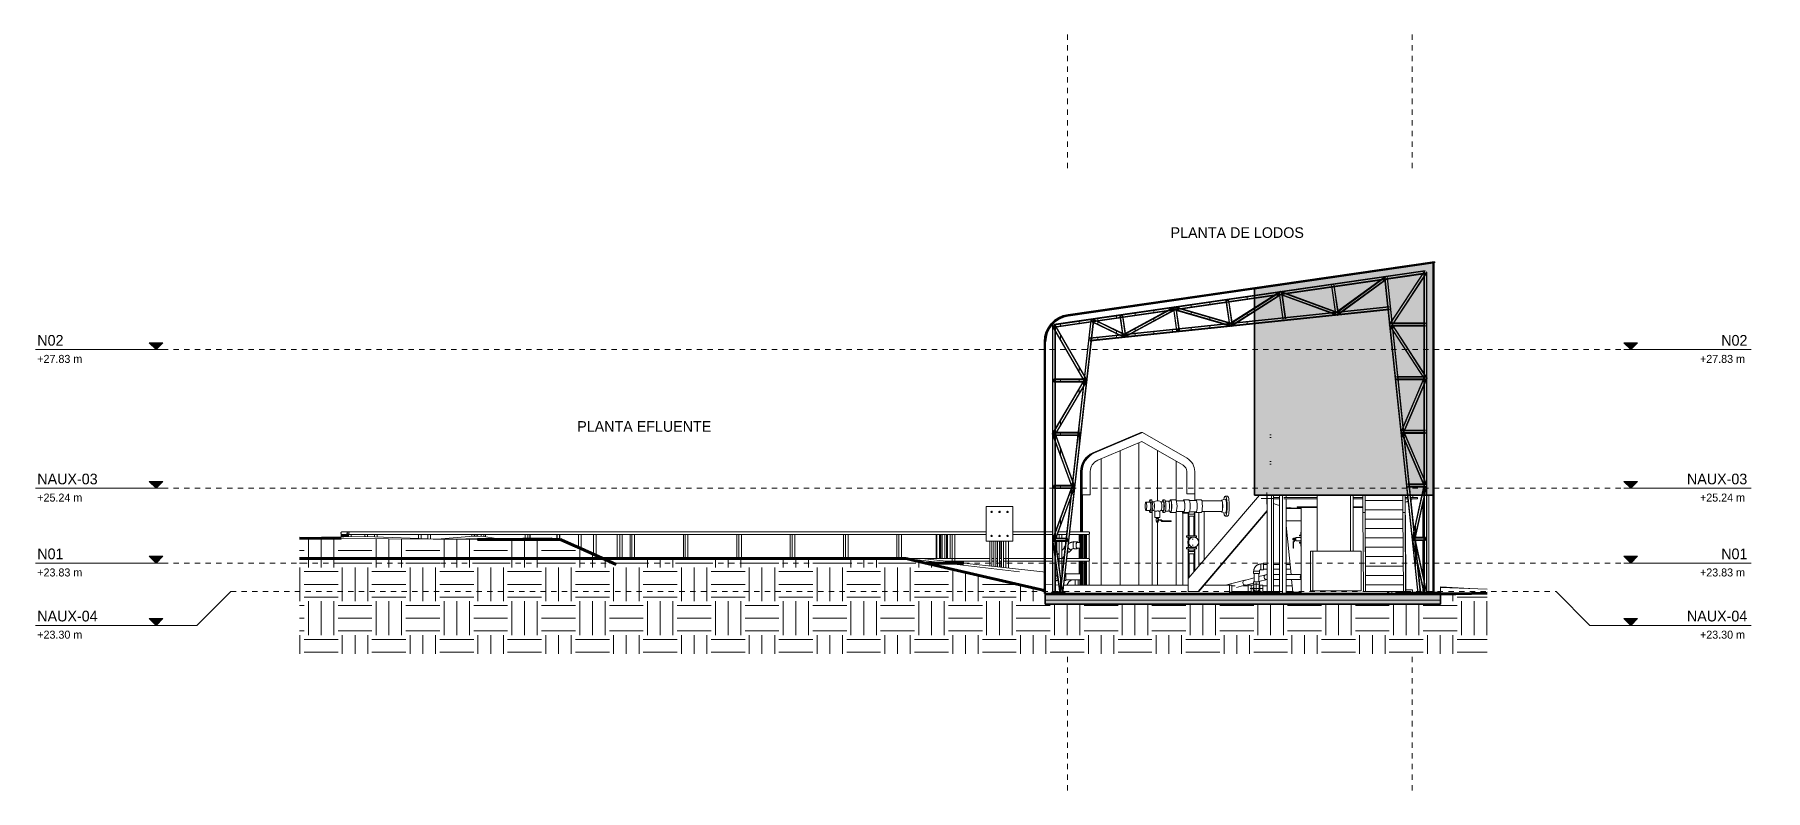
# Model space of a CAD drawing. Header units: metres. Extents: x 3 to 183, y -124 to 10.
# Drawn here: x 150.54 to 182.95, y -4.26 to 9.9 of the extents above; entities that cross this region are included whole.
import ezdxf

# ---------------------------------------------------------------- set-up
doc = ezdxf.new("R2010")
doc.units = ezdxf.units.M
doc.linetypes.add('Centre', pattern=[0.03175, 0.00635, -0.00475, 0.0159, -0.00475])
doc.linetypes.add('Grid Line', pattern=[0.022225, 0.0127, -0.003175, 0.003175, -0.003175])
for name, color, linetype, lineweight in [('A-FLOR', 7, 'Continuous', 9), ('A-FLOR-HRAL', 7, 'Continuous', 9), ('A-FLOR-LEVL', 7, 'Continuous', 9), ('A-FLOR-MCUT', 7, 'Continuous', 9), ('A-GENM', 7, 'Continuous', 9), ('A-ROOF', 7, 'Continuous', 9), ('A-ROOF-PATT', 7, 'Continuous', 9), ('A-WALL', 7, 'Continuous', 9), ('A-WALL-PATT', 7, 'Continuous', 9), ('C-BLDG-PADS', 7, 'Continuous', 9), ('C-TOPO', 7, 'Continuous', 9), ('C-TOPO-MAJR', 7, 'Continuous', 70), ('C-TOPO-MINR', 7, 'Continuous', 9), ('E-ELEC-EQPM', 7, 'Continuous', 9), ('E-POWR-CNDT', 7, 'Continuous', 9), ('G-ANNO-TEXT', 7, 'Continuous', 9), ('I-WALL', 7, 'Continuous', 9), ('M-EQPM', 7, 'Continuous', 9), ('P-PIPE', 7, 'Continuous', 9), ('P-PIPE-CNTR', 7, 'Continuous', 9), ('P-SANR-FIXT', 7, 'Continuous', 9), ('S-COLS', 7, 'Continuous', 9), ('S-GRID', 7, 'Continuous', 9), ('S-STRS', 7, 'Continuous', 9)]:
    doc.layers.add(name, color=color, linetype=linetype, lineweight=lineweight)
doc.styles.add('Century Gothic_2', font='GOTHIC.TTF', dxfattribs={"height": 0.2})
doc.styles.add('Century Gothic_3', font='GOTHIC.TTF', dxfattribs={"height": 0.15})
pattern_1 = [(0, (0.0162, 0), (0.635, 0.635), [0.635, -0.635]), (0, (0.0162, 0.2381), (0.635, 0.635), [0.635, -0.635]), (0, (0.0162, 0.47625), (0.635, 0.635), [0.635, -0.635]), (90, (0.09555, 0.5556), (-0.635, 0.635), [0.635, -0.635]), (90, (0.3337, 0.5556), (-0.635, 0.635), [0.635, -0.635]), (90, (0.5718, 0.5556), (-0.635, 0.635), [0.635, -0.635])]
pattern_2 = [(90, (99.052, 0), (-0.35, 2e-17), [])]
pattern_3 = [(90, (170.162704, 0), (-0.0037, 2e-19), [])]

msp = doc.modelspace()

# ---------------------------------------------------------------- texts
at = {"layer": 'G-ANNO-TEXT', "char_height": 0.2, "attachment_point": 1, "style": 'Century Gothic_2'}
for s, insert, width in [('PLANTA DE LODOS', (171.8149, 6.2922), 3.038396), ('PLANTA EFLUENTE', (160.7045, 2.6612), 2.829957)]:
    msp.add_mtext(s, dxfattribs=dict(at, insert=insert, width=width))

# ---------------------------------------------------------------- blocks, each defined once
blk = doc.blocks.new('YADRAN_LASQUEMAS_ARQ_MO_000_SITIO_rvt-4-Elevación 03')
at = {"layer": 'C-TOPO', "true_color": 0xaaaaaa}
h = blk.add_hatch(dxfattribs=at)
h.set_pattern_fill('FP_102', color=253, style=0, pattern_type=2)
h.set_pattern_definition(pattern_1)
h.paths.add_polyline_path([(77.969, -1.698), (81.446, -1.698), (81.446, 0.087), (82.677, 0.087), (82.677, -1.698), (82.733, -1.698), (82.733, 0.087), (82.871, 0.087), (82.871, 0.438), (82.85, 0.446), (82.487, 0.445), (81.966, 0.443), (81.184, 0.444), (77.969, 0.467), (77.969, -1.183)])
h = blk.add_hatch(dxfattribs=at)
h.set_pattern_fill('FP_102', color=253, style=0, pattern_type=2)
h.set_pattern_definition(pattern_1)
h.paths.add_polyline_path([(83.182, 0.087), (83.652, 0.087), (83.151, 0.314), (82.871, 0.438), (82.871, 0.087), (83.147, 0.087)])
h = blk.add_hatch(dxfattribs=at)
h.set_pattern_fill('FP_102', color=253, style=0, pattern_type=2)
h.set_pattern_definition(pattern_1)
h.paths.add_polyline_path([(81.446, -1.698), (82.677, -1.698), (82.677, 0.087), (81.446, 0.087), (81.446, -1.628)])
h.paths.add_polyline_path([(82.834, -1.698), (83.906, -1.698), (83.906, 0.087), (82.733, 0.087), (82.733, -1.698), (82.748, -1.698)])
h = blk.add_hatch(dxfattribs=at)
h.set_pattern_fill('FP_102', color=253, style=0, pattern_type=2)
h.set_pattern_definition(pattern_1)
h.paths.add_polyline_path([(86.744, -1.698), (89.215, -1.698), (89.215, 0.087), (83.906, 0.087), (83.906, -1.698), (86.657, -1.698)])
h = blk.add_hatch(dxfattribs=at)
h.set_pattern_fill('FP_102', color=253, style=0, pattern_type=2)
h.set_pattern_definition(pattern_1)
h.paths.add_polyline_path([(89.215, -1.698), (91.929, -1.698), (91.929, -0.565), (91.919, -0.565), (91.919, -0.512), (89.501, 0.042), (89.35, 0.083), (89.324, 0.087), (89.215, 0.087), (89.215, -1.628)])
h = blk.add_hatch(dxfattribs=at)
h.set_pattern_fill('FP_102', color=253, style=0, pattern_type=2)
h.set_pattern_definition(pattern_1)
h.paths.add_polyline_path([(99.333, -1.698), (100.21, -1.698), (100.21, -0.563), (99.333, -0.576), (99.333, -1.133)])
h = blk.add_hatch(dxfattribs=at)
h.set_pattern_fill('FP_102', color=253, style=0, pattern_type=2)
h.set_pattern_definition(pattern_1)
h.paths.add_polyline_path([(91.929, -1.698), (99.333, -1.698), (99.333, -0.765), (91.929, -0.765), (91.929, -1.628)])
at = {"layer": 'C-BLDG-PADS', "color": 253, "lineweight": 18, "true_color": 0xaaaaaa}
for p, q in [((99.333, -0.59), (91.929, -0.59)), ((91.929, -0.59), (91.929, -0.69)), ((99.333, -0.69), (99.333, -0.59)), ((91.929, -0.69), (99.333, -0.69))]:
    blk.add_line(p, q, dxfattribs=at)
at = {"layer": 'C-TOPO', "color": 253, "true_color": 0xaaaaaa}
for p, q in [((77.969, 0.482), (79.212, 0.499)), ((81.304, 0.443), (77.969, 0.467)), ((80.54, 0.448), (79.212, 0.499)), ((80.544, 0.448), (81.22, 0.509)), ((80.548, 0.448), (82.679, 0.477)), ((80.559, 0.448), (82.668, 0.446)), ((81.22, 0.509), (81.286, 0.507)), ((81.316, 0.509), (81.22, 0.509)), ((81.22, 0.509), (81.286, 0.507)), ((81.421, 0.501), (81.286, 0.507)), ((81.421, 0.501), (81.286, 0.507)), ((81.295, 0.443), (81.304, 0.443)), ((82.222, 0.443), (81.304, 0.443)), ((81.421, 0.501), (81.316, 0.509)), ((81.421, 0.501), (81.65, 0.464)), ((81.65, 0.464), (81.421, 0.501)), ((81.693, 0.463), (81.65, 0.464)), ((82.687, 0.446), (82.222, 0.443)), ((82.222, 0.443), (82.247, 0.443)), ((82.679, 0.477), (82.781, 0.446)), ((82.687, 0.446), (82.853, 0.446)), ((82.86, 0.446), (82.687, 0.446)), ((82.859, 0.443), (82.853, 0.446)), ((82.859, 0.443), (82.871, 0.438)), ((82.86, 0.446), (82.869, 0.443)), ((82.869, 0.443), (83.659, 0.087)), ((82.869, 0.442), (82.871, 0.438)), ((82.869, 0.442), (82.871, 0.438)), ((83.151, 0.314), (82.871, 0.438)), ((77.969, 0.087), (80.158, 0.087)), ((80.158, 0.087), (80.995, 0.087)), ((81.069, 0.087), (80.995, 0.087)), ((81.069, 0.087), (81.446, 0.087)), ((81.446, 0.087), (82.677, 0.087)), ((82.733, 0.087), (82.677, 0.087)), ((82.733, 0.087), (83.906, 0.087)), ((83.167, 0.307), (83.151, 0.314)), ((83.167, 0.307), (83.899, -0.025)), ((88.623, 0.087), (83.906, 0.087)), ((88.623, 0.087), (89.215, 0.087)), ((89.324, 0.087), (89.215, 0.087)), ((89.327, 0.087), (89.322, 0.087)), ((89.356, 0.083), (89.324, 0.087)), ((89.327, 0.087), (89.324, 0.087)), ((91.452, -0.163), (89.327, 0.087)), ((89.356, 0.083), (89.327, 0.087)), ((89.327, 0.087), (89.623, 0.087)), ((89.356, 0.083), (89.501, 0.042)), ((89.447, 0.056), (89.501, 0.042)), ((89.501, 0.042), (91.919, -0.512)), ((89.623, 0.087), (89.62, 0.087)), ((91.887, -0.163), (89.623, 0.087)), ((91.452, -0.163), (91.131, -0.127)), ((91.919, -0.165), (91.887, -0.163)), ((92.07, -0.402), (91.929, -0.393)), ((92.189, -0.41), (92.12, -0.405)), ((92.279, -0.413), (93.511, -0.413)), ((94.611, -0.413), (93.511, -0.413)), ((95.385, -0.413), (94.907, -0.413)), ((95.385, -0.413), (95.385, -0.54)), ((95.385, -0.413), (95.385, -0.54)), ((99.333, -0.456), (99.333, -0.44)), ((99.333, -0.44), (99.333, -0.44)), ((99.881, -0.475), (99.333, -0.44)), ((99.333, -0.456), (99.333, -0.44)), ((99.333, -0.44), (99.333, -0.44)), ((99.333, -0.565), (99.333, -0.456)), ((100.21, -0.486), (99.333, -0.456)), ((99.333, -0.456), (99.333, -0.565)), ((99.333, -0.459), (99.333, -0.456)), ((99.333, -0.576), (100.21, -0.563)), ((99.333, -0.576), (99.621, -0.571)), ((99.621, -0.571), (100.21, -0.563))]:
    blk.add_line(p, q, dxfattribs=at)
at = {"layer": 'C-TOPO', "color": 253, "lineweight": 70, "true_color": 0xaaaaaa}
for p, q in [((78.751, 0.461), (77.969, 0.467)), ((82.222, 0.443), (81.304, 0.443)), ((82.687, 0.446), (82.222, 0.443)), ((82.853, 0.446), (82.687, 0.446)), ((82.859, 0.443), (82.853, 0.446)), ((82.871, 0.438), (82.859, 0.443)), ((82.871, 0.438), (83.151, 0.314)), ((77.969, 0.087), (80.158, 0.087)), ((80.158, 0.087), (80.995, 0.087)), ((80.995, 0.087), (81.069, 0.087)), ((81.069, 0.087), (81.446, 0.087)), ((81.446, 0.087), (82.677, 0.087)), ((82.677, 0.087), (82.733, 0.087)), ((82.733, 0.087), (83.906, 0.087)), ((83.151, 0.314), (83.167, 0.307)), ((83.167, 0.307), (83.899, -0.025)), ((83.906, 0.087), (88.623, 0.087)), ((88.623, 0.087), (89.215, 0.087)), ((89.324, 0.087), (89.215, 0.087)), ((89.356, 0.083), (89.324, 0.087)), ((89.501, 0.042), (89.356, 0.083)), ((91.919, -0.512), (89.501, 0.042)), ((99.333, -0.576), (99.621, -0.571)), ((99.621, -0.571), (100.21, -0.563))]:
    blk.add_line(p, q, dxfattribs=at)
at = {"layer": 'C-TOPO-MAJR', "color": 253, "true_color": 0xaaaaaa}
for p, q in [((89.96, 0), (89.683, 0)), ((90.067, 0), (89.96, 0))]:
    blk.add_line(p, q, dxfattribs=at)
at = {"layer": 'C-TOPO-MAJR', "color": 253, "true_color": 0xaaaaaa, "flags": 128}
blk.add_lwpolyline([(90.411, 0), (90.259, 0), (90.067, 0)], dxfattribs=at)
at = {"layer": 'C-TOPO-MINR', "color": 253, "true_color": 0xaaaaaa}
blk.add_line((83.403, 0.2), (83.408, 0.2), dxfattribs=at)
at = {"layer": 'C-TOPO-MINR', "color": 253, "true_color": 0xaaaaaa, "flags": 128}
blk.add_lwpolyline([(82.963, 0.4), (82.962, 0.4), (82.962, 0.4), (82.956, 0.4)], dxfattribs=at)
blk = doc.blocks.new('FP_548-Elevación 03')
at = {"layer": 'A-GENM', "color": 116, "true_color": 0x008040}
for p, q in [((92.17, 0.095), (92.169, 0.095)), ((92.218, -0.252), (92.217, -0.252))]:
    blk.add_line(p, q, dxfattribs=at)
blk = doc.blocks.new('FP_549-Elevación 03')
at = {"layer": 'A-GENM', "color": 116, "true_color": 0x008040}
for p, q in [((92.071, 0.435), (92.07, 0.435)), ((92.168, -0.259), (92.167, -0.259))]:
    blk.add_line(p, q, dxfattribs=at)
blk = doc.blocks.new('FP_550-Elevación 03')
at = {"layer": 'A-GENM', "color": 116, "true_color": 0x008040}
blk.add_line((93.354, 4.491), (93.353, 4.491), dxfattribs=at)
blk = doc.blocks.new('FP_551-Elevación 03')
at = {"layer": 'A-GENM', "color": 116, "true_color": 0x008040}
blk.add_line((93.405, 4.498), (93.404, 4.498), dxfattribs=at)
blk = doc.blocks.new('FP_552-Elevación 03')
at = {"layer": 'A-GENM', "color": 116, "true_color": 0x008040}
blk.add_line((94.353, 4.641), (94.352, 4.641), dxfattribs=at)
blk = doc.blocks.new('FP_553-Elevación 03')
at = {"layer": 'A-GENM', "color": 116, "true_color": 0x008040}
blk.add_line((94.404, 4.648), (94.403, 4.648), dxfattribs=at)
blk = doc.blocks.new('FP_554-Elevación 03')
at = {"layer": 'A-GENM', "color": 116, "true_color": 0x008040}
for p, q in [((95.336, 4.796), (95.335, 4.796)), ((95.335, 4.796), (95.335, 4.796)), ((95.337, 4.796), (95.336, 4.796))]:
    blk.add_line(p, q, dxfattribs=at)
blk = doc.blocks.new('FP_555-Elevación 03')
at = {"layer": 'A-GENM', "color": 116, "true_color": 0x008040}
for p, q in [((95.387, 4.802), (95.386, 4.802)), ((95.386, 4.802), (95.386, 4.802)), ((95.387, 4.802), (95.387, 4.802))]:
    blk.add_line(p, q, dxfattribs=at)
blk = doc.blocks.new('FP_556-Elevación 03')
at = {"layer": 'A-GENM', "color": 116, "true_color": 0x008040}
for p, q in [((92.122, 3.445), (92.122, 4.35)), ((92.122, 2.514), (92.122, 3.396)), ((92.122, 1.454), (92.122, 2.278)), ((92.122, 0.581), (92.122, 1.404)), ((92.122, -0.552), (92.122, 0.072))]:
    blk.add_line(p, q, dxfattribs=at)
blk = doc.blocks.new('FP_557-Elevación 03')
at = {"layer": 'A-GENM', "color": 116, "true_color": 0x008040}
for p, q in [((92.752, 4.237), (92.752, 4.237)), ((92.712, 3.889), (92.713, 3.889)), ((92.673, 3.541), (92.674, 3.541)), ((92.634, 3.192), (92.635, 3.192)), ((92.595, 2.844), (92.595, 2.844)), ((92.555, 2.495), (92.556, 2.495)), ((92.516, 2.147), (92.517, 2.147)), ((92.477, 1.799), (92.477, 1.799)), ((92.477, 1.799), (92.478, 1.799)), ((92.398, 1.102), (92.399, 1.102)), ((92.359, 0.754), (92.36, 0.754)), ((92.32, 0.405), (92.32, 0.405)), ((92.28, 0.057), (92.281, 0.057)), ((92.241, -0.292), (92.242, -0.291))]:
    blk.add_line(p, q, dxfattribs=at)
blk = doc.blocks.new('FP_558-Elevación 03')
at = {"layer": 'A-GENM', "color": 116, "true_color": 0x008040}
for p, q in [((92.802, 4.233), (92.803, 4.233)), ((92.763, 3.884), (92.764, 3.884)), ((92.724, 3.536), (92.725, 3.536)), ((92.685, 3.187), (92.685, 3.187)), ((92.645, 2.839), (92.646, 2.839)), ((92.606, 2.491), (92.607, 2.491)), ((92.567, 2.142), (92.568, 2.142)), ((92.528, 1.794), (92.528, 1.794)), ((92.488, 1.445), (92.489, 1.446)), ((92.449, 1.097), (92.45, 1.097)), ((92.41, 0.749), (92.41, 0.749)), ((92.37, 0.4), (92.371, 0.4)), ((92.331, 0.052), (92.332, 0.052)), ((92.292, -0.296), (92.293, -0.296))]:
    blk.add_line(p, q, dxfattribs=at)
blk = doc.blocks.new('FP_559-Elevación 03')
at = {"layer": 'A-GENM', "color": 116, "true_color": 0x008040}
for p, q in [((98.979, 1.25), (98.979, 1.251)), ((98.979, 1.251), (98.979, 1.251)), ((98.979, 1.251), (98.979, 1.251)), ((98.979, 1.251), (98.979, 1.251)), ((98.979, 1.251), (98.98, 1.251)), ((98.979, 1.25), (98.979, 1.25)), ((98.98, 1.251), (98.98, 1.252)), ((98.98, 1.252), (98.98, 1.252)), ((98.98, 1.252), (98.98, 1.252)), ((98.98, 1.252), (98.981, 1.252)), ((98.98, 1.251), (98.98, 1.251)), ((98.98, 1.251), (98.98, 1.251)), ((98.98, 1.251), (98.98, 1.251)), ((98.98, 1.251), (98.98, 1.251)), ((98.981, 1.252), (98.981, 1.252)), ((98.892, 0.855), (98.893, 0.856)), ((98.892, 0.854), (98.892, 0.855)), ((98.892, 0.855), (98.892, 0.855)), ((98.892, 0.855), (98.892, 0.855)), ((98.892, 0.855), (98.892, 0.855)), ((98.892, 0.855), (98.892, 0.855)), ((98.892, 0.855), (98.892, 0.855)), ((98.892, 0.855), (98.892, 0.855)), ((98.892, 0.855), (98.892, 0.855)), ((98.892, 0.855), (98.892, 0.855)), ((98.892, 0.854), (98.892, 0.854)), ((98.892, 0.854), (98.892, 0.854)), ((98.893, 0.856), (98.893, 0.856)), ((98.893, 0.856), (98.893, 0.856)), ((98.893, 0.856), (98.893, 0.856)), ((98.804, 0.458), (98.804, 0.459)), ((98.804, 0.458), (98.804, 0.458)), ((98.804, 0.458), (98.804, 0.458)), ((98.804, 0.458), (98.804, 0.458))]:
    blk.add_line(p, q, dxfattribs=at)
blk = doc.blocks.new('FP_560-Elevación 03')
at = {"layer": 'A-GENM', "color": 116, "true_color": 0x008040}
for p, q in [((98.949, 0.878), (98.949, 0.878)), ((98.949, 0.878), (98.95, 0.878)), ((98.95, 0.878), (98.95, 0.879)), ((98.95, 0.879), (98.95, 0.879)), ((98.95, 0.879), (98.95, 0.879)), ((98.95, 0.879), (98.95, 0.879)), ((98.95, 0.879), (98.95, 0.879)), ((98.95, 0.879), (98.95, 0.879)), ((98.95, 0.879), (98.95, 0.879)), ((98.95, 0.879), (98.95, 0.879)), ((98.95, 0.879), (98.951, 0.879)), ((98.95, 0.878), (98.95, 0.878)), ((98.951, 0.879), (98.951, 0.88)), ((98.951, 0.88), (98.951, 0.88)), ((98.951, 0.88), (98.951, 0.88)), ((98.951, 0.88), (98.951, 0.88)), ((98.951, 0.88), (98.951, 0.88))]:
    blk.add_line(p, q, dxfattribs=at)
blk = doc.blocks.new('FP_561-Elevación 03')
at = {"layer": 'A-GENM', "color": 116, "true_color": 0x008040}
for p, q in [((98.903, -0.005), (98.903, -0.004)), ((98.903, -0.004), (98.903, -0.004)), ((98.903, -0.004), (98.903, -0.004)), ((98.903, -0.004), (98.903, -0.004)), ((98.903, -0.004), (98.903, -0.004)), ((98.904, -0.005), (98.903, -0.005)), ((98.904, -0.006), (98.904, -0.005)), ((98.904, -0.005), (98.904, -0.005)), ((98.904, -0.005), (98.904, -0.005)), ((98.904, -0.005), (98.904, -0.005)), ((98.905, -0.006), (98.904, -0.006)), ((98.904, -0.006), (98.904, -0.006)), ((98.904, -0.006), (98.904, -0.006)), ((98.904, -0.006), (98.904, -0.006)), ((98.904, -0.006), (98.904, -0.006))]:
    blk.add_line(p, q, dxfattribs=at)
blk = doc.blocks.new('FP_562-Elevación 03')
at = {"layer": 'A-GENM', "color": 116, "true_color": 0x008040}
for p, q in [((98.957, -0.01), (98.956, -0.01)), ((98.957, -0.011), (98.957, -0.01)), ((98.957, -0.01), (98.957, -0.01)), ((98.957, -0.01), (98.957, -0.01)), ((98.957, -0.01), (98.957, -0.01)), ((98.958, -0.012), (98.957, -0.011)), ((98.957, -0.011), (98.957, -0.011)), ((98.957, -0.011), (98.957, -0.011)), ((98.957, -0.011), (98.957, -0.011)), ((98.957, -0.011), (98.957, -0.011)), ((98.958, -0.013), (98.958, -0.012)), ((98.958, -0.012), (98.958, -0.012)), ((98.958, -0.012), (98.958, -0.012)), ((98.958, -0.012), (98.958, -0.012)), ((98.958, -0.012), (98.958, -0.012)), ((98.958, -0.014), (98.958, -0.013)), ((98.958, -0.013), (98.958, -0.013)), ((98.958, -0.013), (98.958, -0.013)), ((98.958, -0.013), (98.958, -0.013)), ((98.959, -0.014), (98.958, -0.014)), ((98.958, -0.014), (98.958, -0.014)), ((98.958, -0.014), (98.958, -0.014)), ((98.959, -0.015), (98.959, -0.014)), ((98.959, -0.014), (98.959, -0.014)), ((98.959, -0.015), (98.959, -0.015)), ((98.959, -0.015), (98.959, -0.015)), ((98.959, -0.015), (98.959, -0.015))]:
    blk.add_line(p, q, dxfattribs=at)
blk = doc.blocks.new('FP_563-Elevación 03')
at = {"layer": 'A-GENM', "color": 116, "true_color": 0x008040}
for p, q in [((98.802, 0.96), (98.802, 0.961)), ((98.802, 0.961), (98.802, 0.961)), ((98.802, 0.961), (98.802, 0.961)), ((98.802, 0.959), (98.802, 0.96)), ((98.802, 0.96), (98.802, 0.96)), ((98.802, 0.96), (98.802, 0.96)), ((98.802, 0.96), (98.802, 0.96)), ((98.803, 0.958), (98.802, 0.959)), ((98.802, 0.959), (98.802, 0.959)), ((98.802, 0.959), (98.802, 0.959)), ((98.803, 0.957), (98.803, 0.958)), ((98.803, 0.958), (98.803, 0.958)), ((98.803, 0.958), (98.803, 0.958)), ((98.803, 0.958), (98.803, 0.958)), ((98.803, 0.956), (98.803, 0.957)), ((98.803, 0.957), (98.803, 0.957)), ((98.803, 0.957), (98.803, 0.957)), ((98.803, 0.955), (98.803, 0.956)), ((98.803, 0.956), (98.803, 0.956)), ((98.803, 0.956), (98.803, 0.956)), ((98.803, 0.954), (98.803, 0.955)), ((98.803, 0.955), (98.803, 0.955)), ((98.803, 0.955), (98.803, 0.955)), ((98.804, 0.954), (98.803, 0.954)), ((98.803, 0.954), (98.803, 0.954)), ((98.803, 0.954), (98.803, 0.954)), ((98.804, 0.953), (98.804, 0.954)), ((98.804, 0.953), (98.804, 0.953)), ((98.804, 0.953), (98.804, 0.953)), ((98.903, -0.003), (98.903, -0.002)), ((98.903, -0.002), (98.903, -0.002)), ((98.903, -0.002), (98.903, -0.002)), ((98.903, -0.004), (98.903, -0.003)), ((98.903, -0.003), (98.903, -0.003)), ((98.903, -0.003), (98.903, -0.003)), ((98.904, -0.004), (98.903, -0.004)), ((98.904, -0.005), (98.904, -0.004)), ((98.904, -0.004), (98.904, -0.004)), ((98.904, -0.006), (98.904, -0.005)), ((98.904, -0.005), (98.904, -0.005)), ((98.904, -0.005), (98.904, -0.005)), ((98.904, -0.005), (98.904, -0.005)), ((98.904, -0.007), (98.904, -0.006)), ((98.904, -0.006), (98.904, -0.006)), ((98.904, -0.006), (98.904, -0.006)), ((98.904, -0.008), (98.904, -0.007)), ((98.904, -0.007), (98.904, -0.007)), ((98.904, -0.007), (98.904, -0.007)), ((98.905, -0.008), (98.904, -0.008)), ((98.904, -0.008), (98.904, -0.008)), ((98.905, -0.009), (98.905, -0.008)), ((98.905, -0.008), (98.905, -0.008)), ((98.905, -0.01), (98.905, -0.009)), ((98.905, -0.009), (98.905, -0.009)), ((98.905, -0.009), (98.905, -0.009)), ((98.905, -0.011), (98.905, -0.01)), ((98.905, -0.01), (98.905, -0.01)), ((98.905, -0.01), (98.905, -0.01))]:
    blk.add_line(p, q, dxfattribs=at)
blk = doc.blocks.new('FP_564-Elevación 03')
at = {"layer": 'A-GENM', "color": 116, "true_color": 0x008040}
for p, q in [((98.763, 0.835), (98.763, 0.836)), ((98.764, 0.834), (98.763, 0.835)), ((98.763, 0.835), (98.763, 0.835)), ((98.763, 0.835), (98.763, 0.835)), ((98.763, 0.835), (98.763, 0.835)), ((98.764, 0.833), (98.764, 0.834)), ((98.764, 0.834), (98.764, 0.834)), ((98.764, 0.834), (98.764, 0.834)), ((98.764, 0.834), (98.764, 0.834)), ((98.764, 0.832), (98.764, 0.833)), ((98.764, 0.833), (98.764, 0.833)), ((98.764, 0.833), (98.764, 0.833)), ((98.764, 0.833), (98.764, 0.833)), ((98.764, 0.831), (98.764, 0.832)), ((98.764, 0.832), (98.764, 0.832)), ((98.764, 0.832), (98.764, 0.832)), ((98.764, 0.832), (98.764, 0.832)), ((98.765, 0.83), (98.764, 0.831)), ((98.764, 0.831), (98.764, 0.831)), ((98.764, 0.831), (98.764, 0.831)), ((98.764, 0.831), (98.764, 0.831)), ((98.765, 0.829), (98.765, 0.83)), ((98.765, 0.83), (98.765, 0.83)), ((98.765, 0.83), (98.765, 0.83)), ((98.765, 0.83), (98.765, 0.83)), ((98.765, 0.829), (98.765, 0.829)), ((98.765, 0.829), (98.765, 0.829)), ((98.765, 0.829), (98.765, 0.829)), ((98.849, 0.023), (98.849, 0.024)), ((98.849, 0.022), (98.849, 0.023)), ((98.849, 0.023), (98.849, 0.023)), ((98.849, 0.023), (98.849, 0.023)), ((98.849, 0.023), (98.849, 0.023)), ((98.849, 0.021), (98.849, 0.022)), ((98.849, 0.022), (98.849, 0.022)), ((98.849, 0.022), (98.849, 0.022)), ((98.849, 0.022), (98.849, 0.022)), ((98.849, 0.02), (98.849, 0.021)), ((98.849, 0.021), (98.849, 0.021)), ((98.849, 0.021), (98.849, 0.021)), ((98.849, 0.021), (98.849, 0.021)), ((98.85, 0.019), (98.849, 0.02)), ((98.849, 0.02), (98.849, 0.02)), ((98.849, 0.02), (98.849, 0.02)), ((98.849, 0.02), (98.849, 0.02)), ((98.85, 0.018), (98.85, 0.019)), ((98.85, 0.019), (98.85, 0.019)), ((98.85, 0.019), (98.85, 0.019)), ((98.85, 0.019), (98.85, 0.019)), ((98.85, 0.017), (98.85, 0.018)), ((98.85, 0.018), (98.85, 0.018)), ((98.85, 0.018), (98.85, 0.018)), ((98.85, 0.018), (98.85, 0.018)), ((98.851, 0.017), (98.85, 0.017)), ((98.85, 0.017), (98.85, 0.017)), ((98.85, 0.017), (98.85, 0.017))]:
    blk.add_line(p, q, dxfattribs=at)
blk = doc.blocks.new('M_Cercha-Bodega - M_Cercha-Bodega-2112394-Elevación 03')
at = {"layer": 'A-GENM', "color": 8, "true_color": 0x808080}
for name in ['FP_552-Elevación 03', 'FP_553-Elevación 03', 'FP_554-Elevación 03', 'FP_555-Elevación 03', 'FP_556-Elevación 03', 'FP_557-Elevación 03', 'FP_558-Elevación 03', 'FP_550-Elevación 03', 'FP_551-Elevación 03', 'FP_559-Elevación 03', 'FP_564-Elevación 03', 'FP_563-Elevación 03', 'FP_560-Elevación 03', 'FP_549-Elevación 03', 'FP_548-Elevación 03', 'FP_561-Elevación 03', 'FP_562-Elevación 03']:
    blk.add_blockref(name, (0, 0), dxfattribs=at)
blk = doc.blocks.new('FP_566-Elevación 03')
at = {"layer": 'A-GENM', "color": 116, "true_color": 0x008040}
for p, q in [((92.077, 0.436), (92.078, 0.436)), ((92.078, 0.436), (92.079, 0.436)), ((92.079, 0.436), (92.08, 0.436)), ((92.08, 0.436), (92.081, 0.436)), ((92.126, 0.089), (92.127, 0.089)), ((92.127, 0.089), (92.128, 0.089)), ((92.128, 0.089), (92.129, 0.089)), ((92.129, 0.089), (92.13, 0.089)), ((92.174, -0.258), (92.176, -0.258)), ((92.176, -0.258), (92.177, -0.258)), ((92.177, -0.258), (92.178, -0.258)), ((92.178, -0.258), (92.178, -0.258))]:
    blk.add_line(p, q, dxfattribs=at)
blk = doc.blocks.new('FP_567-Elevación 03')
at = {"layer": 'A-GENM', "color": 116, "true_color": 0x008040}
for p, q in [((92.158, 0.093), (92.159, 0.093)), ((92.159, 0.093), (92.16, 0.093)), ((92.16, 0.093), (92.161, 0.094)), ((92.161, 0.094), (92.163, 0.094)), ((92.207, -0.254), (92.208, -0.254)), ((92.208, -0.254), (92.209, -0.254)), ((92.209, -0.254), (92.21, -0.253)), ((92.21, -0.253), (92.211, -0.253))]:
    blk.add_line(p, q, dxfattribs=at)
blk = doc.blocks.new('FP_568-Elevación 03')
at = {"layer": 'A-GENM', "color": 116, "true_color": 0x008040}
for p, q in [((92.441, 1.32), (92.438, 1.321)), ((92.319, 0.991), (92.316, 0.992)), ((92.198, 0.663), (92.195, 0.664))]:
    blk.add_line(p, q, dxfattribs=at)
blk = doc.blocks.new('FP_569-Elevación 03')
at = {"layer": 'A-GENM', "color": 116, "true_color": 0x008040}
for p, q in [((92.154, 2.306), (92.157, 2.307)), ((92.275, 1.978), (92.278, 1.979)), ((92.397, 1.649), (92.399, 1.65))]:
    blk.add_line(p, q, dxfattribs=at)
blk = doc.blocks.new('FP_570-Elevación 03')
at = {"layer": 'A-GENM', "color": 116, "true_color": 0x008040}
for p, q in [((92.27, 4.174), (92.272, 4.176)), ((92.444, 3.871), (92.447, 3.872)), ((92.619, 3.567), (92.622, 3.569))]:
    blk.add_line(p, q, dxfattribs=at)
blk = doc.blocks.new('FP_571-Elevación 03')
at = {"layer": 'A-GENM', "color": 116, "true_color": 0x008040}
for p, q in [((92.24, 4.157), (92.243, 4.159)), ((92.415, 3.854), (92.417, 3.855)), ((92.589, 3.55), (92.592, 3.552))]:
    blk.add_line(p, q, dxfattribs=at)
blk = doc.blocks.new('FP_572-Elevación 03')
at = {"layer": 'A-GENM', "color": 116, "true_color": 0x008040}
for p, q in [((92.122, 2.294), (92.125, 2.295)), ((92.243, 1.966), (92.246, 1.967)), ((92.364, 1.637), (92.367, 1.639))]:
    blk.add_line(p, q, dxfattribs=at)
blk = doc.blocks.new('FP_573-Elevación 03')
at = {"layer": 'A-GENM', "color": 116, "true_color": 0x008040}
for p, q in [((92.408, 1.331), (92.406, 1.333)), ((92.287, 1.003), (92.284, 1.004)), ((92.166, 0.675), (92.163, 0.676))]:
    blk.add_line(p, q, dxfattribs=at)
blk = doc.blocks.new('FP_574-Elevación 03')
at = {"layer": 'A-GENM', "color": 116, "true_color": 0x008040}
for p, q in [((93.393, 4.496), (93.394, 4.496)), ((93.394, 4.496), (93.394, 4.496)), ((93.394, 4.496), (93.395, 4.496)), ((93.395, 4.496), (93.396, 4.497)), ((93.396, 4.497), (93.397, 4.497))]:
    blk.add_line(p, q, dxfattribs=at)
blk = doc.blocks.new('FP_575-Elevación 03')
at = {"layer": 'A-GENM', "color": 116, "true_color": 0x008040}
for p, q in [((93.36, 4.491), (93.362, 4.491)), ((93.362, 4.491), (93.363, 4.492)), ((93.363, 4.492), (93.364, 4.492)), ((93.364, 4.492), (93.364, 4.492)), ((93.364, 4.492), (93.365, 4.492))]:
    blk.add_line(p, q, dxfattribs=at)
blk = doc.blocks.new('FP_576-Elevación 03')
at = {"layer": 'A-GENM', "color": 116, "true_color": 0x008040}
for p, q in [((94.392, 4.646), (94.393, 4.646)), ((94.393, 4.646), (94.393, 4.646)), ((94.393, 4.646), (94.394, 4.646)), ((94.394, 4.646), (94.395, 4.647)), ((94.395, 4.647), (94.396, 4.647)), ((94.396, 4.647), (94.396, 4.647))]:
    blk.add_line(p, q, dxfattribs=at)
blk = doc.blocks.new('FP_577-Elevación 03')
at = {"layer": 'A-GENM', "color": 116, "true_color": 0x008040}
for p, q in [((94.36, 4.641), (94.361, 4.642)), ((94.361, 4.642), (94.361, 4.642)), ((94.361, 4.642), (94.362, 4.642)), ((94.362, 4.642), (94.363, 4.642)), ((94.363, 4.642), (94.363, 4.642)), ((94.363, 4.642), (94.364, 4.642))]:
    blk.add_line(p, q, dxfattribs=at)
blk = doc.blocks.new('FP_578-Elevación 03')
at = {"layer": 'A-GENM', "color": 116, "true_color": 0x008040}
for p, q in [((95.375, 4.801), (95.376, 4.801)), ((95.376, 4.801), (95.376, 4.801)), ((95.376, 4.801), (95.376, 4.801)), ((95.376, 4.801), (95.377, 4.801)), ((95.377, 4.801), (95.377, 4.801)), ((95.377, 4.801), (95.378, 4.801)), ((95.378, 4.801), (95.378, 4.801)), ((95.378, 4.801), (95.379, 4.801)), ((95.379, 4.801), (95.38, 4.802))]:
    blk.add_line(p, q, dxfattribs=at)
blk = doc.blocks.new('FP_579-Elevación 03')
at = {"layer": 'A-GENM', "color": 116, "true_color": 0x008040}
for p, q in [((95.343, 4.796), (95.343, 4.796)), ((95.343, 4.796), (95.344, 4.796)), ((95.344, 4.796), (95.345, 4.796)), ((95.345, 4.796), (95.345, 4.796)), ((95.345, 4.796), (95.346, 4.796)), ((95.346, 4.796), (95.346, 4.796)), ((95.346, 4.796), (95.347, 4.796)), ((95.347, 4.796), (95.347, 4.797)), ((95.347, 4.797), (95.347, 4.797))]:
    blk.add_line(p, q, dxfattribs=at)
blk = doc.blocks.new('FP_580-Elevación 03')
at = {"layer": 'A-GENM', "color": 116, "true_color": 0x008040}
for p, q in [((93.043, 4.456), (93.044, 4.458)), ((93.358, 4.303), (93.359, 4.306))]:
    blk.add_line(p, q, dxfattribs=at)
blk = doc.blocks.new('FP_581-Elevación 03')
at = {"layer": 'A-GENM', "color": 116, "true_color": 0x008040}
for p, q in [((93.028, 4.425), (93.029, 4.428)), ((93.343, 4.272), (93.343, 4.273))]:
    blk.add_line(p, q, dxfattribs=at)
blk = doc.blocks.new('FP_582-Elevación 03')
at = {"layer": 'A-GENM', "color": 116, "true_color": 0x008040}
for p, q in [((92.122, 4.427), (92.122, 4.444)), ((92.122, 4.357), (92.122, 4.424)), ((92.122, 3.445), (92.122, 4.35)), ((92.122, 3.399), (92.122, 3.442)), ((92.122, 2.514), (92.122, 3.396)), ((92.122, 2.446), (92.122, 2.508)), ((92.122, 2.422), (92.122, 2.443)), ((92.122, 2.399), (92.122, 2.413)), ((92.122, 2.287), (92.122, 2.396)), ((92.122, 1.454), (92.122, 2.278)), ((92.122, 1.407), (92.122, 1.451)), ((92.122, 0.581), (92.122, 1.404)), ((92.122, 0.463), (92.122, 0.572)), ((92.122, 0.446), (92.122, 0.46)), ((92.122, 0.431), (92.122, 0.437)), ((92.122, 0.095), (92.122, 0.409)), ((92.122, -0.552), (92.122, 0.072))]:
    blk.add_line(p, q, dxfattribs=at)
blk = doc.blocks.new('FP_583-Elevación 03')
at = {"layer": 'A-GENM', "color": 116, "true_color": 0x008040}
for p, q in [((92.793, 4.234), (92.792, 4.234)), ((92.792, 4.234), (92.792, 4.234)), ((92.794, 4.233), (92.793, 4.234)), ((92.795, 4.233), (92.794, 4.233)), ((92.796, 4.233), (92.795, 4.233)), ((92.754, 3.885), (92.753, 3.885)), ((92.753, 3.885), (92.753, 3.885)), ((92.755, 3.885), (92.754, 3.885)), ((92.756, 3.885), (92.755, 3.885)), ((92.757, 3.885), (92.756, 3.885)), ((92.714, 3.537), (92.713, 3.537)), ((92.715, 3.537), (92.714, 3.537)), ((92.714, 3.537), (92.714, 3.537)), ((92.716, 3.537), (92.715, 3.537)), ((92.717, 3.536), (92.716, 3.537)), ((92.675, 3.189), (92.674, 3.189)), ((92.674, 3.189), (92.674, 3.189)), ((92.676, 3.188), (92.675, 3.189)), ((92.677, 3.188), (92.676, 3.188)), ((92.678, 3.188), (92.677, 3.188)), ((92.636, 2.84), (92.635, 2.84)), ((92.635, 2.84), (92.635, 2.84)), ((92.637, 2.84), (92.636, 2.84)), ((92.638, 2.84), (92.637, 2.84)), ((92.639, 2.84), (92.638, 2.84)), ((92.596, 2.492), (92.595, 2.492)), ((92.597, 2.492), (92.596, 2.492)), ((92.598, 2.491), (92.597, 2.492)), ((92.597, 2.492), (92.597, 2.492)), ((92.6, 2.491), (92.598, 2.491)), ((92.557, 2.144), (92.556, 2.144)), ((92.557, 2.143), (92.557, 2.144)), ((92.558, 2.143), (92.557, 2.143)), ((92.559, 2.143), (92.558, 2.143)), ((92.56, 2.143), (92.559, 2.143)), ((92.518, 1.795), (92.517, 1.795)), ((92.517, 1.795), (92.517, 1.795)), ((92.519, 1.795), (92.518, 1.795)), ((92.52, 1.795), (92.519, 1.795)), ((92.521, 1.795), (92.52, 1.795)), ((92.478, 1.447), (92.478, 1.447)), ((92.439, 1.098), (92.438, 1.098)), ((92.44, 1.098), (92.439, 1.098)), ((92.439, 1.098), (92.439, 1.098)), ((92.441, 1.098), (92.44, 1.098)), ((92.442, 1.098), (92.441, 1.098)), ((92.4, 0.75), (92.399, 0.75)), ((92.399, 0.75), (92.399, 0.75)), ((92.401, 0.75), (92.4, 0.75)), ((92.402, 0.75), (92.401, 0.75)), ((92.403, 0.749), (92.402, 0.75)), ((92.361, 0.401), (92.36, 0.402)), ((92.36, 0.402), (92.36, 0.402)), ((92.362, 0.401), (92.361, 0.401)), ((92.363, 0.401), (92.362, 0.401)), ((92.364, 0.401), (92.363, 0.401)), ((92.321, 0.053), (92.32, 0.053)), ((92.322, 0.053), (92.321, 0.053)), ((92.324, 0.053), (92.322, 0.053)), ((92.322, 0.053), (92.322, 0.053)), ((92.325, 0.053), (92.324, 0.053)), ((92.282, -0.295), (92.281, -0.295)), ((92.283, -0.295), (92.282, -0.295)), ((92.282, -0.295), (92.282, -0.295)), ((92.284, -0.296), (92.283, -0.295)), ((92.285, -0.296), (92.284, -0.296))]:
    blk.add_line(p, q, dxfattribs=at)
blk = doc.blocks.new('FP_584-Elevación 03')
at = {"layer": 'A-GENM', "color": 116, "true_color": 0x008040}
for p, q in [((92.76, 4.237), (92.759, 4.237)), ((92.761, 4.237), (92.76, 4.237)), ((92.762, 4.237), (92.761, 4.237)), ((92.763, 4.237), (92.762, 4.237)), ((92.763, 4.237), (92.763, 4.237)), ((92.721, 3.889), (92.72, 3.889)), ((92.722, 3.889), (92.721, 3.889)), ((92.723, 3.888), (92.722, 3.889)), ((92.724, 3.888), (92.723, 3.888)), ((92.723, 3.888), (92.723, 3.888)), ((92.681, 3.54), (92.68, 3.541)), ((92.683, 3.54), (92.681, 3.54)), ((92.684, 3.54), (92.683, 3.54)), ((92.683, 3.54), (92.683, 3.54)), ((92.685, 3.54), (92.684, 3.54)), ((92.642, 3.192), (92.641, 3.192)), ((92.643, 3.192), (92.642, 3.192)), ((92.644, 3.192), (92.643, 3.192)), ((92.645, 3.192), (92.644, 3.192)), ((92.645, 3.191), (92.645, 3.192)), ((92.603, 2.844), (92.602, 2.844)), ((92.604, 2.843), (92.603, 2.844)), ((92.605, 2.843), (92.604, 2.843)), ((92.606, 2.843), (92.605, 2.843)), ((92.606, 2.843), (92.606, 2.843)), ((92.564, 2.495), (92.563, 2.495)), ((92.565, 2.495), (92.564, 2.495)), ((92.566, 2.495), (92.565, 2.495)), ((92.567, 2.495), (92.566, 2.495)), ((92.566, 2.495), (92.566, 2.495)), ((92.524, 2.147), (92.523, 2.147)), ((92.525, 2.147), (92.524, 2.147)), ((92.526, 2.147), (92.525, 2.147)), ((92.527, 2.146), (92.526, 2.147)), ((92.527, 2.146), (92.527, 2.146)), ((92.485, 1.798), (92.484, 1.799)), ((92.486, 1.798), (92.485, 1.798)), ((92.487, 1.798), (92.486, 1.798)), ((92.488, 1.798), (92.487, 1.798)), ((92.488, 1.798), (92.488, 1.798)), ((92.446, 1.45), (92.445, 1.45)), ((92.447, 1.45), (92.446, 1.45)), ((92.448, 1.45), (92.447, 1.45)), ((92.449, 1.45), (92.448, 1.45)), ((92.448, 1.45), (92.448, 1.45)), ((92.407, 1.102), (92.405, 1.102)), ((92.408, 1.102), (92.407, 1.102)), ((92.408, 1.101), (92.408, 1.102)), ((92.409, 1.101), (92.408, 1.101)), ((92.41, 1.101), (92.409, 1.101)), ((92.367, 0.753), (92.366, 0.754)), ((92.368, 0.753), (92.367, 0.753)), ((92.369, 0.753), (92.368, 0.753)), ((92.37, 0.753), (92.369, 0.753)), ((92.37, 0.753), (92.37, 0.753)), ((92.328, 0.405), (92.327, 0.405)), ((92.329, 0.405), (92.328, 0.405)), ((92.33, 0.405), (92.329, 0.405)), ((92.331, 0.405), (92.33, 0.405)), ((92.331, 0.404), (92.331, 0.405)), ((92.289, 0.057), (92.288, 0.057)), ((92.29, 0.056), (92.289, 0.057)), ((92.291, 0.056), (92.29, 0.056)), ((92.292, 0.056), (92.291, 0.056)), ((92.291, 0.056), (92.291, 0.056)), ((92.249, -0.292), (92.248, -0.292)), ((92.25, -0.292), (92.249, -0.292)), ((92.251, -0.292), (92.25, -0.292)), ((92.252, -0.292), (92.251, -0.292)), ((92.252, -0.292), (92.252, -0.292))]:
    blk.add_line(p, q, dxfattribs=at)
blk = doc.blocks.new('FP_585-Elevación 03')
at = {"layer": 'A-GENM', "color": 116, "true_color": 0x008040}
for p, q in [((98.989, 1.257), (98.988, 1.257)), ((98.99, 1.257), (98.989, 1.257)), ((98.989, 1.257), (98.989, 1.257)), ((98.989, 1.257), (98.989, 1.257)), ((98.989, 1.257), (98.989, 1.257)), ((98.989, 1.257), (98.989, 1.257)), ((98.989, 1.257), (98.989, 1.257)), ((98.989, 1.257), (98.989, 1.257)), ((98.989, 1.257), (98.989, 1.257)), ((98.99, 1.256), (98.99, 1.257)), ((98.991, 1.256), (98.99, 1.256)), ((98.99, 1.256), (98.99, 1.256)), ((98.99, 1.256), (98.99, 1.256)), ((98.99, 1.256), (98.99, 1.256)), ((98.99, 1.256), (98.99, 1.256)), ((98.99, 1.256), (98.99, 1.256)), ((98.99, 1.256), (98.99, 1.256)), ((98.991, 1.255), (98.991, 1.256)), ((98.991, 1.256), (98.991, 1.256)), ((98.991, 1.256), (98.991, 1.256)), ((98.991, 1.256), (98.991, 1.256)), ((98.992, 1.255), (98.991, 1.255)), ((98.991, 1.255), (98.991, 1.255)), ((98.991, 1.255), (98.991, 1.255)), ((98.991, 1.255), (98.991, 1.255)), ((98.991, 1.255), (98.991, 1.255)), ((98.991, 1.255), (98.991, 1.255)), ((98.991, 1.255), (98.991, 1.255)), ((98.992, 1.254), (98.992, 1.255)), ((98.992, 1.255), (98.992, 1.255)), ((98.992, 1.255), (98.992, 1.255)), ((98.992, 1.255), (98.992, 1.255)), ((98.992, 1.255), (98.992, 1.255)), ((98.992, 1.254), (98.992, 1.254)), ((98.992, 1.254), (98.992, 1.254)), ((98.992, 1.254), (98.992, 1.254)), ((98.992, 1.254), (98.992, 1.254)), ((98.992, 1.254), (98.992, 1.254)), ((98.992, 1.254), (98.992, 1.254)), ((98.992, 1.254), (98.992, 1.254)), ((98.992, 1.254), (98.992, 1.254)), ((98.992, 1.254), (98.992, 1.254)), ((98.992, 1.254), (98.992, 1.254)), ((98.992, 1.254), (98.992, 1.254)), ((98.992, 1.254), (98.992, 1.254)), ((98.902, 0.861), (98.901, 0.861)), ((98.901, 0.861), (98.901, 0.861)), ((98.901, 0.861), (98.901, 0.861)), ((98.901, 0.861), (98.901, 0.861)), ((98.901, 0.861), (98.901, 0.861)), ((98.901, 0.861), (98.901, 0.861)), ((98.902, 0.86), (98.902, 0.861)), ((98.902, 0.861), (98.902, 0.861)), ((98.903, 0.86), (98.902, 0.86)), ((98.902, 0.86), (98.902, 0.86)), ((98.902, 0.86), (98.902, 0.86)), ((98.902, 0.86), (98.902, 0.86)), ((98.902, 0.86), (98.902, 0.86)), ((98.902, 0.86), (98.902, 0.86)), ((98.903, 0.859), (98.903, 0.86)), ((98.903, 0.86), (98.903, 0.86)), ((98.903, 0.86), (98.903, 0.86)), ((98.903, 0.86), (98.903, 0.86)), ((98.903, 0.86), (98.903, 0.86)), ((98.904, 0.859), (98.903, 0.859)), ((98.903, 0.859), (98.903, 0.859)), ((98.903, 0.859), (98.903, 0.859)), ((98.903, 0.859), (98.903, 0.859)), ((98.903, 0.859), (98.903, 0.859)), ((98.904, 0.858), (98.904, 0.859)), ((98.904, 0.859), (98.904, 0.859)), ((98.904, 0.859), (98.904, 0.859)), ((98.904, 0.859), (98.904, 0.859)), ((98.904, 0.859), (98.904, 0.859)), ((98.904, 0.859), (98.904, 0.859)), ((98.904, 0.859), (98.904, 0.859)), ((98.904, 0.858), (98.904, 0.858)), ((98.904, 0.858), (98.904, 0.858)), ((98.904, 0.858), (98.904, 0.858)), ((98.904, 0.858), (98.904, 0.858)), ((98.904, 0.858), (98.904, 0.858)), ((98.904, 0.858), (98.904, 0.858)), ((98.904, 0.858), (98.904, 0.858)), ((98.904, 0.858), (98.904, 0.858)), ((98.904, 0.858), (98.904, 0.858)), ((98.904, 0.858), (98.904, 0.858)), ((98.904, 0.858), (98.904, 0.858)), ((98.904, 0.858), (98.904, 0.858)), ((98.904, 0.858), (98.904, 0.858)), ((98.904, 0.858), (98.904, 0.858)), ((98.814, 0.465), (98.813, 0.465)), ((98.813, 0.465), (98.813, 0.465)), ((98.813, 0.465), (98.813, 0.465)), ((98.814, 0.464), (98.814, 0.465)), ((98.814, 0.465), (98.814, 0.465)), ((98.814, 0.465), (98.814, 0.465)), ((98.814, 0.465), (98.814, 0.465)), ((98.815, 0.464), (98.814, 0.464)), ((98.814, 0.464), (98.814, 0.464)), ((98.814, 0.464), (98.814, 0.464)), ((98.814, 0.464), (98.814, 0.464)), ((98.815, 0.463), (98.815, 0.464)), ((98.815, 0.464), (98.815, 0.464)), ((98.815, 0.464), (98.815, 0.464)), ((98.815, 0.464), (98.815, 0.464)), ((98.815, 0.464), (98.815, 0.464)), ((98.815, 0.464), (98.815, 0.464)), ((98.815, 0.464), (98.815, 0.464)), ((98.816, 0.463), (98.815, 0.463)), ((98.815, 0.463), (98.815, 0.463)), ((98.816, 0.462), (98.816, 0.463)), ((98.816, 0.463), (98.816, 0.463)), ((98.816, 0.463), (98.816, 0.463)), ((98.816, 0.463), (98.816, 0.463)), ((98.816, 0.463), (98.816, 0.463)), ((98.816, 0.463), (98.816, 0.463)), ((98.816, 0.463), (98.816, 0.463)), ((98.816, 0.463), (98.816, 0.463)), ((98.816, 0.463), (98.816, 0.463)), ((98.816, 0.463), (98.816, 0.463)), ((98.817, 0.462), (98.816, 0.462)), ((98.816, 0.462), (98.816, 0.462)), ((98.816, 0.462), (98.816, 0.462)), ((98.817, 0.461), (98.817, 0.462)), ((98.817, 0.462), (98.817, 0.462)), ((98.817, 0.462), (98.817, 0.462)), ((98.817, 0.462), (98.817, 0.462)), ((98.817, 0.462), (98.817, 0.462)), ((98.817, 0.462), (98.817, 0.462)), ((98.817, 0.462), (98.817, 0.462)), ((98.817, 0.462), (98.817, 0.462)), ((98.817, 0.462), (98.817, 0.462)), ((98.817, 0.462), (98.817, 0.462)), ((98.817, 0.462), (98.817, 0.462)), ((98.817, 0.461), (98.817, 0.461))]:
    blk.add_line(p, q, dxfattribs=at)
blk = doc.blocks.new('FP_586-Elevación 03')
at = {"layer": 'A-GENM', "color": 116, "true_color": 0x008040}
for p, q in [((98.914, -0.022), (98.915, -0.021)), ((98.914, -0.022), (98.914, -0.022)), ((98.915, -0.021), (98.915, -0.02)), ((98.915, -0.02), (98.915, -0.02)), ((98.915, -0.02), (98.915, -0.02)), ((98.915, -0.02), (98.915, -0.02)), ((98.915, -0.02), (98.915, -0.02)), ((98.915, -0.02), (98.915, -0.02)), ((98.915, -0.02), (98.916, -0.02)), ((98.915, -0.021), (98.915, -0.021)), ((98.915, -0.021), (98.915, -0.021)), ((98.915, -0.021), (98.915, -0.021)), ((98.915, -0.021), (98.915, -0.021)), ((98.915, -0.021), (98.915, -0.021)), ((98.915, -0.021), (98.915, -0.021)), ((98.915, -0.021), (98.915, -0.021)), ((98.915, -0.021), (98.915, -0.021)), ((98.916, -0.019), (98.916, -0.018)), ((98.916, -0.018), (98.916, -0.018)), ((98.916, -0.018), (98.916, -0.018)), ((98.916, -0.018), (98.916, -0.018)), ((98.916, -0.018), (98.916, -0.018)), ((98.916, -0.018), (98.917, -0.018)), ((98.916, -0.02), (98.916, -0.019)), ((98.916, -0.019), (98.916, -0.019)), ((98.916, -0.019), (98.916, -0.019)), ((98.916, -0.019), (98.916, -0.019)), ((98.916, -0.019), (98.916, -0.019)), ((98.916, -0.019), (98.916, -0.019)), ((98.916, -0.019), (98.916, -0.019)), ((98.916, -0.019), (98.916, -0.019)), ((98.916, -0.019), (98.916, -0.019)), ((98.916, -0.02), (98.916, -0.02)), ((98.916, -0.02), (98.916, -0.02)), ((98.917, -0.015), (98.917, -0.014)), ((98.917, -0.014), (98.917, -0.014)), ((98.917, -0.014), (98.917, -0.014)), ((98.917, -0.014), (98.917, -0.014)), ((98.917, -0.014), (98.917, -0.014)), ((98.917, -0.016), (98.917, -0.015)), ((98.917, -0.015), (98.917, -0.015)), ((98.917, -0.015), (98.917, -0.015)), ((98.917, -0.015), (98.917, -0.015)), ((98.917, -0.015), (98.917, -0.015)), ((98.917, -0.015), (98.917, -0.015)), ((98.917, -0.015), (98.917, -0.015)), ((98.917, -0.015), (98.917, -0.015)), ((98.917, -0.015), (98.917, -0.015)), ((98.917, -0.015), (98.917, -0.015)), ((98.917, -0.017), (98.917, -0.016)), ((98.917, -0.016), (98.917, -0.016)), ((98.917, -0.016), (98.917, -0.016)), ((98.917, -0.016), (98.917, -0.016)), ((98.917, -0.016), (98.917, -0.016)), ((98.917, -0.016), (98.917, -0.016)), ((98.917, -0.016), (98.917, -0.016)), ((98.917, -0.016), (98.917, -0.016)), ((98.917, -0.016), (98.917, -0.016)), ((98.917, -0.016), (98.917, -0.016)), ((98.917, -0.018), (98.917, -0.017)), ((98.917, -0.017), (98.917, -0.017)), ((98.917, -0.017), (98.917, -0.017)), ((98.917, -0.017), (98.917, -0.017)), ((98.917, -0.017), (98.917, -0.017)), ((98.917, -0.017), (98.917, -0.017)), ((98.917, -0.017), (98.917, -0.017)), ((98.917, -0.017), (98.917, -0.017)), ((98.917, -0.017), (98.917, -0.017)), ((98.917, -0.017), (98.917, -0.017)), ((98.917, -0.018), (98.917, -0.018)), ((98.917, -0.018), (98.917, -0.018)), ((98.917, -0.018), (98.917, -0.018))]:
    blk.add_line(p, q, dxfattribs=at)
blk = doc.blocks.new('FP_587-Elevación 03')
at = {"layer": 'A-GENM', "color": 116, "true_color": 0x008040}
for p, q in [((98.948, -0.015), (98.948, -0.014)), ((98.948, -0.014), (98.949, -0.014)), ((98.948, -0.016), (98.948, -0.015)), ((98.948, -0.015), (98.948, -0.015)), ((98.948, -0.015), (98.948, -0.015)), ((98.948, -0.015), (98.948, -0.015)), ((98.948, -0.015), (98.948, -0.015)), ((98.948, -0.015), (98.948, -0.015)), ((98.948, -0.015), (98.948, -0.015)), ((98.948, -0.015), (98.948, -0.015)), ((98.948, -0.017), (98.948, -0.016)), ((98.948, -0.016), (98.948, -0.016)), ((98.948, -0.016), (98.948, -0.016)), ((98.948, -0.016), (98.948, -0.016)), ((98.948, -0.016), (98.948, -0.016)), ((98.948, -0.016), (98.948, -0.016)), ((98.948, -0.016), (98.948, -0.016)), ((98.948, -0.016), (98.948, -0.016)), ((98.948, -0.018), (98.948, -0.017)), ((98.948, -0.017), (98.948, -0.017)), ((98.948, -0.017), (98.948, -0.017)), ((98.948, -0.017), (98.948, -0.017)), ((98.948, -0.017), (98.948, -0.017)), ((98.948, -0.017), (98.948, -0.017)), ((98.948, -0.017), (98.948, -0.017)), ((98.948, -0.017), (98.948, -0.017)), ((98.948, -0.019), (98.948, -0.018)), ((98.948, -0.018), (98.948, -0.018)), ((98.948, -0.018), (98.948, -0.018)), ((98.948, -0.018), (98.948, -0.018)), ((98.948, -0.018), (98.948, -0.018)), ((98.948, -0.018), (98.948, -0.018)), ((98.948, -0.018), (98.948, -0.018)), ((98.948, -0.018), (98.948, -0.018)), ((98.948, -0.018), (98.948, -0.018)), ((98.948, -0.02), (98.948, -0.019)), ((98.948, -0.019), (98.948, -0.019)), ((98.948, -0.019), (98.948, -0.019)), ((98.948, -0.019), (98.948, -0.019)), ((98.948, -0.019), (98.948, -0.019)), ((98.948, -0.019), (98.948, -0.019)), ((98.948, -0.019), (98.948, -0.019)), ((98.948, -0.019), (98.948, -0.019)), ((98.948, -0.02), (98.948, -0.02)), ((98.948, -0.02), (98.948, -0.02)), ((98.948, -0.02), (98.948, -0.02)), ((98.948, -0.02), (98.948, -0.02)), ((98.948, -0.02), (98.948, -0.02)), ((98.948, -0.02), (98.948, -0.02)), ((98.949, -0.013), (98.949, -0.012)), ((98.949, -0.012), (98.949, -0.012)), ((98.949, -0.012), (98.949, -0.012)), ((98.949, -0.012), (98.949, -0.012)), ((98.949, -0.012), (98.95, -0.012)), ((98.949, -0.014), (98.949, -0.013)), ((98.949, -0.013), (98.949, -0.013)), ((98.949, -0.013), (98.949, -0.013)), ((98.949, -0.013), (98.949, -0.013)), ((98.949, -0.013), (98.949, -0.013)), ((98.949, -0.013), (98.949, -0.013)), ((98.949, -0.013), (98.949, -0.013)), ((98.949, -0.013), (98.949, -0.013)), ((98.949, -0.014), (98.949, -0.014)), ((98.949, -0.014), (98.949, -0.014)), ((98.949, -0.014), (98.949, -0.014)), ((98.949, -0.014), (98.949, -0.014)), ((98.949, -0.014), (98.949, -0.014)), ((98.949, -0.014), (98.949, -0.014)), ((98.95, -0.012), (98.95, -0.011)), ((98.95, -0.011), (98.95, -0.011)), ((98.95, -0.011), (98.95, -0.011)), ((98.95, -0.011), (98.95, -0.011)), ((98.95, -0.011), (98.95, -0.011)), ((98.95, -0.011), (98.95, -0.011)), ((98.95, -0.011), (98.95, -0.011)), ((98.95, -0.011), (98.95, -0.011)), ((98.95, -0.012), (98.95, -0.012)), ((98.95, -0.012), (98.95, -0.012))]:
    blk.add_line(p, q, dxfattribs=at)
blk = doc.blocks.new('FP_588-Elevación 03')
at = {"layer": 'A-GENM', "color": 116, "true_color": 0x008040}
for p, q in [((98.939, 0.882), (98.939, 0.883)), ((98.939, 0.883), (98.939, 0.883)), ((98.939, 0.883), (98.939, 0.883)), ((98.939, 0.883), (98.939, 0.883)), ((98.939, 0.883), (98.939, 0.883)), ((98.939, 0.883), (98.939, 0.883)), ((98.939, 0.883), (98.939, 0.883)), ((98.94, 0.882), (98.939, 0.882)), ((98.939, 0.882), (98.939, 0.882)), ((98.939, 0.882), (98.939, 0.882)), ((98.939, 0.882), (98.939, 0.882)), ((98.939, 0.882), (98.939, 0.882)), ((98.94, 0.881), (98.94, 0.882)), ((98.94, 0.882), (98.94, 0.882)), ((98.94, 0.882), (98.94, 0.882)), ((98.94, 0.882), (98.94, 0.882)), ((98.94, 0.882), (98.94, 0.882)), ((98.94, 0.882), (98.94, 0.882)), ((98.94, 0.882), (98.94, 0.882)), ((98.94, 0.882), (98.94, 0.882)), ((98.941, 0.881), (98.94, 0.881)), ((98.94, 0.881), (98.94, 0.881)), ((98.94, 0.881), (98.94, 0.881)), ((98.94, 0.881), (98.94, 0.881)), ((98.94, 0.881), (98.94, 0.881)), ((98.94, 0.881), (98.94, 0.881)), ((98.94, 0.881), (98.94, 0.881)), ((98.94, 0.881), (98.94, 0.881)), ((98.941, 0.88), (98.941, 0.881)), ((98.941, 0.881), (98.941, 0.881)), ((98.941, 0.881), (98.941, 0.881)), ((98.941, 0.881), (98.941, 0.881)), ((98.942, 0.88), (98.941, 0.88)), ((98.941, 0.88), (98.941, 0.88)), ((98.941, 0.88), (98.941, 0.88)), ((98.941, 0.88), (98.941, 0.88)), ((98.941, 0.88), (98.941, 0.88)), ((98.941, 0.88), (98.941, 0.88)), ((98.942, 0.879), (98.942, 0.88)), ((98.942, 0.88), (98.942, 0.88)), ((98.942, 0.88), (98.942, 0.88)), ((98.942, 0.88), (98.942, 0.88)), ((98.942, 0.88), (98.942, 0.88)), ((98.943, 0.879), (98.942, 0.879)), ((98.942, 0.879), (98.942, 0.879)), ((98.942, 0.879), (98.942, 0.879)), ((98.943, 0.879), (98.943, 0.879)), ((98.943, 0.879), (98.943, 0.879)), ((98.943, 0.879), (98.943, 0.879)), ((98.849, 0.473), (98.849, 0.474)), ((98.849, 0.474), (98.849, 0.474)), ((98.849, 0.474), (98.849, 0.474)), ((98.849, 0.474), (98.849, 0.474)), ((98.849, 0.474), (98.849, 0.474)), ((98.849, 0.472), (98.849, 0.473)), ((98.849, 0.473), (98.849, 0.473)), ((98.849, 0.473), (98.849, 0.473)), ((98.849, 0.473), (98.849, 0.473)), ((98.849, 0.473), (98.849, 0.473)), ((98.849, 0.473), (98.849, 0.473)), ((98.849, 0.473), (98.849, 0.473)), ((98.849, 0.473), (98.849, 0.473)), ((98.849, 0.473), (98.849, 0.473)), ((98.849, 0.473), (98.849, 0.473)), ((98.849, 0.473), (98.849, 0.473)), ((98.849, 0.473), (98.849, 0.473)), ((98.849, 0.473), (98.849, 0.473)), ((98.85, 0.472), (98.849, 0.472)), ((98.849, 0.472), (98.849, 0.472)), ((98.849, 0.472), (98.849, 0.472)), ((98.849, 0.472), (98.849, 0.472)), ((98.85, 0.472), (98.85, 0.472)), ((98.85, 0.472), (98.85, 0.472)), ((98.85, 0.472), (98.85, 0.472))]:
    blk.add_line(p, q, dxfattribs=at)
blk = doc.blocks.new('FP_589-Elevación 03')
at = {"layer": 'A-GENM', "color": 116, "true_color": 0x008040}
for p, q in [((98.774, 0.804), (98.774, 0.804)), ((98.774, 0.804), (98.774, 0.804)), ((98.774, 0.804), (98.774, 0.804)), ((98.774, 0.804), (98.775, 0.804)), ((98.775, 0.805), (98.775, 0.806)), ((98.775, 0.806), (98.775, 0.806)), ((98.775, 0.806), (98.775, 0.806)), ((98.775, 0.806), (98.775, 0.806)), ((98.775, 0.806), (98.775, 0.806)), ((98.775, 0.806), (98.776, 0.806)), ((98.775, 0.804), (98.775, 0.805)), ((98.775, 0.805), (98.775, 0.805)), ((98.775, 0.805), (98.775, 0.805)), ((98.775, 0.805), (98.775, 0.805)), ((98.775, 0.805), (98.775, 0.805)), ((98.775, 0.805), (98.775, 0.805)), ((98.775, 0.805), (98.775, 0.805)), ((98.775, 0.805), (98.775, 0.805)), ((98.775, 0.804), (98.775, 0.804)), ((98.776, 0.808), (98.777, 0.809)), ((98.776, 0.807), (98.776, 0.808)), ((98.776, 0.808), (98.776, 0.808)), ((98.776, 0.808), (98.776, 0.808)), ((98.776, 0.808), (98.776, 0.808)), ((98.776, 0.808), (98.776, 0.808)), ((98.776, 0.808), (98.776, 0.808)), ((98.776, 0.808), (98.776, 0.808)), ((98.776, 0.808), (98.776, 0.808)), ((98.776, 0.806), (98.776, 0.807)), ((98.776, 0.807), (98.776, 0.807)), ((98.776, 0.807), (98.776, 0.807)), ((98.776, 0.807), (98.776, 0.807)), ((98.776, 0.807), (98.776, 0.807)), ((98.776, 0.807), (98.776, 0.807)), ((98.776, 0.807), (98.776, 0.807)), ((98.776, 0.806), (98.776, 0.806)), ((98.777, 0.814), (98.777, 0.815)), ((98.777, 0.814), (98.777, 0.814)), ((98.777, 0.814), (98.777, 0.814)), ((98.777, 0.814), (98.777, 0.814)), ((98.777, 0.812), (98.777, 0.813)), ((98.777, 0.813), (98.777, 0.813)), ((98.777, 0.813), (98.777, 0.813)), ((98.777, 0.813), (98.777, 0.813)), ((98.777, 0.813), (98.777, 0.813)), ((98.777, 0.811), (98.777, 0.812)), ((98.777, 0.812), (98.777, 0.812)), ((98.777, 0.812), (98.777, 0.812)), ((98.777, 0.812), (98.777, 0.812)), ((98.777, 0.812), (98.777, 0.812)), ((98.777, 0.812), (98.777, 0.812)), ((98.777, 0.812), (98.777, 0.812)), ((98.777, 0.812), (98.777, 0.812)), ((98.777, 0.81), (98.777, 0.811)), ((98.777, 0.811), (98.777, 0.811)), ((98.777, 0.811), (98.777, 0.811)), ((98.777, 0.811), (98.777, 0.811)), ((98.777, 0.811), (98.777, 0.811)), ((98.777, 0.811), (98.777, 0.811)), ((98.777, 0.811), (98.777, 0.811)), ((98.777, 0.809), (98.777, 0.81)), ((98.777, 0.81), (98.777, 0.81)), ((98.777, 0.81), (98.777, 0.81)), ((98.777, 0.81), (98.777, 0.81)), ((98.777, 0.81), (98.777, 0.81)), ((98.777, 0.81), (98.777, 0.81)), ((98.777, 0.81), (98.777, 0.81)), ((98.777, 0.81), (98.777, 0.81)), ((98.777, 0.809), (98.777, 0.809)), ((98.777, 0.809), (98.777, 0.809)), ((98.777, 0.809), (98.777, 0.809)), ((98.777, 0.809), (98.777, 0.809)), ((98.777, 0.809), (98.777, 0.809)), ((98.777, 0.809), (98.777, 0.809)), ((98.777, 0.813), (98.777, 0.814)), ((98.777, 0.814), (98.777, 0.814)), ((98.777, 0.814), (98.777, 0.814)), ((98.777, 0.814), (98.777, 0.814)), ((98.777, 0.813), (98.777, 0.813)), ((98.777, 0.813), (98.777, 0.813)), ((98.777, 0.813), (98.777, 0.813)), ((98.863, 0.002), (98.863, 0.003)), ((98.863, 0.003), (98.863, 0.003)), ((98.863, 0.001), (98.863, 0.002)), ((98.863, 0.002), (98.863, 0.002)), ((98.863, 0.002), (98.863, 0.002)), ((98.863, 0.002), (98.863, 0.002)), ((98.863, 0.002), (98.863, 0.002)), ((98.863, 0.002), (98.863, 0.002)), ((98.863, 0.002), (98.863, 0.002)), ((98.863, 0.002), (98.863, 0.002)), ((98.863, 0), (98.863, 0.001)), ((98.863, 0.001), (98.863, 0.001)), ((98.863, 0.001), (98.863, 0.001)), ((98.863, 0.001), (98.863, 0.001)), ((98.863, 0.001), (98.863, 0.001)), ((98.863, 0.001), (98.863, 0.001)), ((98.863, 0.001), (98.863, 0.001)), ((98.863, 0), (98.863, 0)), ((98.863, 0), (98.863, 0)), ((98.863, 0), (98.863, 0)), ((98.863, 0), (98.863, 0)), ((98.86, -0.007), (98.86, -0.006)), ((98.86, -0.006), (98.86, -0.006)), ((98.86, -0.006), (98.861, -0.006)), ((98.86, -0.008), (98.86, -0.007)), ((98.86, -0.007), (98.86, -0.007)), ((98.86, -0.007), (98.86, -0.007)), ((98.86, -0.007), (98.86, -0.007)), ((98.86, -0.007), (98.86, -0.007)), ((98.86, -0.007), (98.86, -0.007)), ((98.86, -0.007), (98.86, -0.007)), ((98.86, -0.008), (98.86, -0.008)), ((98.86, -0.008), (98.86, -0.008)), ((98.86, -0.008), (98.86, -0.008)), ((98.86, -0.008), (98.86, -0.008)), ((98.861, -0.005), (98.861, -0.004)), ((98.861, -0.004), (98.861, -0.004)), ((98.861, -0.004), (98.861, -0.004)), ((98.861, -0.004), (98.862, -0.004)), ((98.861, -0.006), (98.861, -0.005)), ((98.861, -0.005), (98.861, -0.005)), ((98.861, -0.005), (98.861, -0.005)), ((98.861, -0.005), (98.861, -0.005)), ((98.861, -0.005), (98.861, -0.005)), ((98.861, -0.005), (98.861, -0.005)), ((98.861, -0.005), (98.861, -0.005)), ((98.861, -0.006), (98.861, -0.006)), ((98.861, -0.006), (98.861, -0.006)), ((98.861, -0.006), (98.861, -0.006)), ((98.861, -0.006), (98.861, -0.006)), ((98.861, -0.006), (98.861, -0.006)), ((98.862, -0.002), (98.862, -0.001)), ((98.862, -0.001), (98.862, -0.001)), ((98.862, -0.001), (98.862, -0.001)), ((98.862, -0.001), (98.863, -0.001)), ((98.862, -0.003), (98.862, -0.002)), ((98.862, -0.002), (98.862, -0.002)), ((98.862, -0.002), (98.862, -0.002)), ((98.862, -0.002), (98.862, -0.002)), ((98.862, -0.002), (98.862, -0.002)), ((98.862, -0.002), (98.862, -0.002)), ((98.862, -0.002), (98.862, -0.002)), ((98.862, -0.002), (98.862, -0.002)), ((98.862, -0.004), (98.862, -0.003)), ((98.862, -0.003), (98.862, -0.003)), ((98.862, -0.003), (98.862, -0.003)), ((98.862, -0.003), (98.862, -0.003)), ((98.862, -0.003), (98.862, -0.003)), ((98.862, -0.003), (98.862, -0.003)), ((98.862, -0.003), (98.862, -0.003)), ((98.862, -0.004), (98.862, -0.004)), ((98.862, -0.004), (98.862, -0.004)), ((98.862, -0.004), (98.862, -0.004)), ((98.862, -0.004), (98.862, -0.004)), ((98.863, -0.001), (98.863, 0)), ((98.863, 0), (98.863, 0)), ((98.863, 0), (98.863, 0)), ((98.863, 0), (98.863, 0)), ((98.863, -0.001), (98.863, -0.001)), ((98.863, -0.001), (98.863, -0.001)), ((98.863, -0.001), (98.863, -0.001))]:
    blk.add_line(p, q, dxfattribs=at)
blk = doc.blocks.new('FP_590-Elevación 03')
at = {"layer": 'A-GENM', "color": 116, "true_color": 0x008040}
for p, q in [((98.792, 0.954), (98.793, 0.955)), ((98.792, 0.953), (98.792, 0.954)), ((98.792, 0.954), (98.792, 0.954)), ((98.792, 0.954), (98.792, 0.954)), ((98.792, 0.954), (98.792, 0.954)), ((98.792, 0.954), (98.792, 0.954)), ((98.792, 0.954), (98.792, 0.954)), ((98.792, 0.954), (98.792, 0.954)), ((98.792, 0.952), (98.792, 0.953)), ((98.792, 0.953), (98.792, 0.953)), ((98.792, 0.953), (98.792, 0.953)), ((98.792, 0.953), (98.792, 0.953)), ((98.792, 0.953), (98.792, 0.953)), ((98.792, 0.953), (98.792, 0.953)), ((98.792, 0.951), (98.792, 0.952)), ((98.792, 0.952), (98.792, 0.952)), ((98.792, 0.952), (98.792, 0.952)), ((98.792, 0.952), (98.792, 0.952)), ((98.792, 0.952), (98.792, 0.952)), ((98.792, 0.952), (98.792, 0.952)), ((98.792, 0.95), (98.792, 0.951)), ((98.792, 0.951), (98.792, 0.951)), ((98.792, 0.951), (98.792, 0.951)), ((98.792, 0.951), (98.792, 0.951)), ((98.792, 0.951), (98.792, 0.951)), ((98.792, 0.951), (98.792, 0.951)), ((98.792, 0.951), (98.792, 0.951)), ((98.792, 0.949), (98.792, 0.95)), ((98.792, 0.95), (98.792, 0.95)), ((98.792, 0.95), (98.792, 0.95)), ((98.792, 0.95), (98.792, 0.95)), ((98.792, 0.95), (98.792, 0.95)), ((98.792, 0.95), (98.792, 0.95)), ((98.792, 0.949), (98.792, 0.949)), ((98.792, 0.949), (98.792, 0.949)), ((98.792, 0.949), (98.792, 0.949)), ((98.793, 0.957), (98.793, 0.958)), ((98.793, 0.958), (98.793, 0.958)), ((98.793, 0.958), (98.793, 0.958)), ((98.793, 0.958), (98.794, 0.958)), ((98.793, 0.956), (98.793, 0.957)), ((98.793, 0.957), (98.793, 0.957)), ((98.793, 0.957), (98.793, 0.957)), ((98.793, 0.957), (98.793, 0.957)), ((98.793, 0.957), (98.793, 0.957)), ((98.793, 0.957), (98.793, 0.957)), ((98.793, 0.957), (98.793, 0.957)), ((98.793, 0.955), (98.793, 0.956)), ((98.793, 0.956), (98.793, 0.956)), ((98.793, 0.956), (98.793, 0.956)), ((98.793, 0.956), (98.793, 0.956)), ((98.793, 0.956), (98.793, 0.956)), ((98.793, 0.956), (98.793, 0.956)), ((98.793, 0.955), (98.793, 0.955)), ((98.793, 0.955), (98.793, 0.955)), ((98.793, 0.955), (98.793, 0.955)), ((98.793, 0.955), (98.793, 0.955)), ((98.793, 0.955), (98.793, 0.955)), ((98.794, 0.96), (98.794, 0.961)), ((98.794, 0.961), (98.795, 0.961)), ((98.794, 0.959), (98.794, 0.96)), ((98.794, 0.96), (98.794, 0.96)), ((98.794, 0.96), (98.794, 0.96)), ((98.794, 0.96), (98.794, 0.96)), ((98.794, 0.96), (98.794, 0.96)), ((98.794, 0.96), (98.794, 0.96)), ((98.794, 0.958), (98.794, 0.959)), ((98.794, 0.959), (98.794, 0.959)), ((98.794, 0.959), (98.794, 0.959)), ((98.794, 0.959), (98.794, 0.959)), ((98.794, 0.959), (98.794, 0.959)), ((98.794, 0.959), (98.794, 0.959)), ((98.794, 0.958), (98.794, 0.958)), ((98.794, 0.958), (98.794, 0.958)), ((98.795, 0.961), (98.795, 0.962)), ((98.795, 0.962), (98.795, 0.962)), ((98.795, 0.962), (98.795, 0.962)), ((98.795, 0.962), (98.795, 0.962)), ((98.795, 0.962), (98.795, 0.962)), ((98.795, 0.961), (98.795, 0.961)), ((98.795, 0.961), (98.795, 0.961)), ((98.795, 0.961), (98.795, 0.961)), ((98.795, 0.961), (98.795, 0.961)), ((98.893, -0.011), (98.893, -0.01)), ((98.893, -0.01), (98.893, -0.01)), ((98.893, -0.01), (98.893, -0.01)), ((98.893, -0.01), (98.894, -0.01)), ((98.893, -0.012), (98.893, -0.011)), ((98.893, -0.011), (98.893, -0.011)), ((98.893, -0.011), (98.893, -0.011)), ((98.893, -0.011), (98.893, -0.011)), ((98.893, -0.011), (98.893, -0.011)), ((98.893, -0.011), (98.893, -0.011)), ((98.893, -0.011), (98.893, -0.011)), ((98.893, -0.013), (98.893, -0.012)), ((98.893, -0.012), (98.893, -0.012)), ((98.893, -0.012), (98.893, -0.012)), ((98.893, -0.012), (98.893, -0.012)), ((98.893, -0.012), (98.893, -0.012)), ((98.893, -0.012), (98.893, -0.012)), ((98.893, -0.014), (98.893, -0.013)), ((98.893, -0.013), (98.893, -0.013)), ((98.893, -0.013), (98.893, -0.013)), ((98.893, -0.013), (98.893, -0.013)), ((98.893, -0.013), (98.893, -0.013)), ((98.893, -0.013), (98.893, -0.013)), ((98.893, -0.013), (98.893, -0.013)), ((98.893, -0.014), (98.893, -0.014)), ((98.893, -0.014), (98.893, -0.014)), ((98.893, -0.014), (98.893, -0.014)), ((98.893, -0.014), (98.893, -0.014)), ((98.894, -0.007), (98.894, -0.006)), ((98.894, -0.006), (98.894, -0.006)), ((98.894, -0.006), (98.894, -0.006)), ((98.894, -0.006), (98.895, -0.006)), ((98.894, -0.008), (98.894, -0.007)), ((98.894, -0.007), (98.894, -0.007)), ((98.894, -0.007), (98.894, -0.007)), ((98.894, -0.007), (98.894, -0.007)), ((98.894, -0.007), (98.894, -0.007)), ((98.894, -0.007), (98.894, -0.007)), ((98.894, -0.009), (98.894, -0.008)), ((98.894, -0.008), (98.894, -0.008)), ((98.894, -0.008), (98.894, -0.008)), ((98.894, -0.008), (98.894, -0.008)), ((98.894, -0.008), (98.894, -0.008)), ((98.894, -0.008), (98.894, -0.008)), ((98.894, -0.008), (98.894, -0.008)), ((98.894, -0.01), (98.894, -0.009)), ((98.894, -0.009), (98.894, -0.009)), ((98.894, -0.009), (98.894, -0.009)), ((98.894, -0.009), (98.894, -0.009)), ((98.894, -0.009), (98.894, -0.009)), ((98.894, -0.009), (98.894, -0.009)), ((98.894, -0.01), (98.894, -0.01)), ((98.894, -0.01), (98.894, -0.01)), ((98.895, -0.004), (98.895, -0.003)), ((98.895, -0.003), (98.895, -0.003)), ((98.895, -0.003), (98.896, -0.003)), ((98.895, -0.005), (98.895, -0.004)), ((98.895, -0.004), (98.895, -0.004)), ((98.895, -0.004), (98.895, -0.004)), ((98.895, -0.004), (98.895, -0.004)), ((98.895, -0.004), (98.895, -0.004)), ((98.895, -0.004), (98.895, -0.004)), ((98.895, -0.006), (98.895, -0.005)), ((98.895, -0.005), (98.895, -0.005)), ((98.895, -0.005), (98.895, -0.005)), ((98.895, -0.005), (98.895, -0.005)), ((98.895, -0.005), (98.895, -0.005)), ((98.895, -0.005), (98.895, -0.005)), ((98.895, -0.005), (98.895, -0.005)), ((98.895, -0.006), (98.895, -0.006)), ((98.895, -0.006), (98.895, -0.006)), ((98.896, -0.002), (98.896, -0.001)), ((98.896, -0.001), (98.896, -0.001)), ((98.896, -0.001), (98.896, -0.001)), ((98.896, -0.003), (98.896, -0.002)), ((98.896, -0.002), (98.896, -0.002)), ((98.896, -0.002), (98.896, -0.002)), ((98.896, -0.002), (98.896, -0.002)), ((98.896, -0.002), (98.896, -0.002)), ((98.896, -0.002), (98.896, -0.002)), ((98.896, -0.003), (98.896, -0.003)), ((98.896, -0.003), (98.896, -0.003)), ((98.896, -0.003), (98.896, -0.003))]:
    blk.add_line(p, q, dxfattribs=at)
blk = doc.blocks.new('M_Cercha-Bodega - M_Cercha-Bodega-V565-Elevación 03')
at = {"layer": 'A-GENM', "true_color": 0x008040}
h = blk.add_hatch(dxfattribs=at)
h.set_pattern_fill('FP_107', color=116, style=0, pattern_type=2)
h.set_pattern_definition(pattern_2)
h.paths.add_polyline_path([(92.098, 4.427), (92.114, 4.43), (92.115, 4.446), (92.116, 4.447), (92.112, 4.455), (92.117, 4.458), (92.132, 4.432), (92.785, 4.527), (92.788, 4.552), (92.794, 4.552), (92.793, 4.528), (92.804, 4.53), (92.805, 4.533), (92.81, 4.53), (92.83, 4.533), (92.832, 4.547), (92.838, 4.547), (92.836, 4.534), (92.876, 4.54), (92.821, 4.567), (92.821, 4.57), (92.093, 4.464), (92.097, 4.435)])
h.paths.add_polyline_path([(92.12, 4.431), (92.125, 4.431), (92.12, 4.44)])
h.paths.add_polyline_path([(92.887, 4.541), (93.337, 4.607), (93.335, 4.625), (93.341, 4.626), (93.344, 4.608), (93.381, 4.613), (93.379, 4.631), (93.384, 4.631), (93.387, 4.614), (94.241, 4.737), (94.335, 4.789), (92.827, 4.57), (92.869, 4.55)])
h.paths.add_polyline_path([(94.259, 4.74), (94.337, 4.751), (94.335, 4.77), (94.341, 4.77), (94.344, 4.752), (94.38, 4.758), (94.379, 4.776), (94.384, 4.776), (94.387, 4.758), (94.447, 4.767), (94.361, 4.792), (94.353, 4.791), (94.302, 4.763)])
h.paths.add_polyline_path([(94.463, 4.769), (95.322, 4.894), (95.319, 4.912), (95.326, 4.913), (95.328, 4.895), (95.365, 4.9), (95.363, 4.919), (95.369, 4.919), (95.372, 4.901), (95.854, 4.971), (95.854, 5.008), (94.377, 4.794), (94.432, 4.778)])
h = blk.add_hatch(dxfattribs=at)
h.set_pattern_fill('FP_108', color=116, style=0, pattern_type=2)
h.set_pattern_definition(pattern_2)
h.paths.add_polyline_path([(93.335, 4.276), (93.384, 4.281), (93.383, 4.294), (92.886, 4.535), (92.836, 4.528), (92.835, 4.518), (93.303, 4.291)])
h.paths.add_polyline_path([(93.391, 4.282), (93.405, 4.283), (93.389, 4.291), (93.391, 4.282)])
h.paths.add_polyline_path([(93.422, 4.285), (93.428, 4.286), (93.427, 4.288), (93.423, 4.285)])
h.paths.add_polyline_path([(93.434, 4.286), (93.52, 4.296), (94.339, 4.742), (94.338, 4.745), (94.243, 4.731), (93.434, 4.29), (93.434, 4.287)])
h.paths.add_polyline_path([(95.296, 4.482), (95.38, 4.492), (95.38, 4.497), (94.462, 4.763), (94.388, 4.752), (94.389, 4.745), (95.258, 4.493)])
h.paths.add_polyline_path([(95.387, 4.491), (95.394, 4.492), (95.386, 4.494), (95.387, 4.492)])
h.paths.add_polyline_path([(95.415, 4.494), (95.424, 4.496), (95.423, 4.5), (95.417, 4.496)])
h.paths.add_polyline_path([(95.43, 4.496), (95.498, 4.503), (95.854, 4.729), (95.854, 4.773), (95.429, 4.503), (95.43, 4.497)])
h.paths.add_polyline_path([(94.345, 4.744), (94.348, 4.746), (94.345, 4.745)])
h.paths.add_polyline_path([(94.382, 4.747), (94.381, 4.751), (94.373, 4.75), (94.381, 4.748)])
h = blk.add_hatch(dxfattribs=at)
h.set_pattern_fill('FP_107', color=116, style=0, pattern_type=2)
h.set_pattern_definition(pattern_2)
h.paths.add_polyline_path([(92.214, -0.54), (92.231, -0.391), (92.12, 0.394), (92.12, 0.126), (92.213, -0.535)])
h.paths.add_polyline_path([(92.114, 0.436), (92.114, 0.457), (92.095, 0.457), (92.095, 0.463), (92.114, 0.463), (92.114, 0.542), (92.077, 0.44), (92.109, 0.437)])
h.paths.add_polyline_path([(92.12, 0.452), (92.121, 0.457), (92.12, 0.456), (92.12, 0.454)])
h.paths.add_polyline_path([(92.121, 0.463), (92.124, 0.463), (92.416, 1.254), (92.432, 1.404), (92.12, 0.56), (92.12, 0.463)])
h.paths.add_polyline_path([(92.437, 1.44), (92.438, 1.448), (92.434, 1.448), (92.435, 1.445)])
h.paths.add_polyline_path([(92.432, 1.454), (92.439, 1.454), (92.446, 1.523), (92.124, 2.396), (92.12, 2.396), (92.12, 2.299), (92.422, 1.48)])
h.paths.add_polyline_path([(92.114, 2.316), (92.114, 2.396), (92.095, 2.396), (92.095, 2.402), (92.114, 2.402), (92.114, 2.439), (92.095, 2.44), (92.095, 2.446), (92.114, 2.446), (92.114, 2.489), (92.077, 2.426), (92.077, 2.417), (92.11, 2.328)])
h.paths.add_polyline_path([(92.121, 2.402), (92.122, 2.402), (92.12, 2.405), (92.12, 2.402)])
h.paths.add_polyline_path([(92.12, 2.426), (92.127, 2.439), (92.12, 2.439), (92.12, 2.427)])
h.paths.add_polyline_path([(92.12, 2.446), (92.132, 2.446), (92.649, 3.322), (92.658, 3.395), (92.649, 3.395), (92.12, 2.5), (92.12, 2.451)])
h.paths.add_polyline_path([(92.657, 3.335), (92.657, 3.336), (92.663, 3.387)])
h.paths.add_polyline_path([(92.658, 3.402), (92.66, 3.413), (92.654, 3.402)])
h.paths.add_polyline_path([(92.661, 3.426), (92.661, 3.439), (92.653, 3.439), (92.661, 3.426)])
h.paths.add_polyline_path([(92.663, 3.445), (92.663, 3.445), (92.668, 3.488), (92.127, 4.425), (92.12, 4.424), (92.12, 4.365), (92.651, 3.445), (92.651, 3.445)])
h.paths.add_polyline_path([(92.669, 3.445), (92.67, 3.445), (92.671, 3.458)])
h.paths.add_polyline_path([(92.114, 4.376), (92.113, 4.423), (92.099, 4.422), (92.095, 4.446), (92.08, 4.436), (92.114, 4.376)])
h = blk.add_hatch(dxfattribs=at)
h.set_pattern_fill('FP_108', color=116, style=0, pattern_type=2)
h.set_pattern_definition(pattern_2)
h.paths.add_polyline_path([(92.253, -0.552), (92.234, -0.417), (92.219, -0.552), (92.239, -0.552)])
h.paths.add_polyline_path([(92.258, -0.539), (92.476, 1.399), (92.422, 1.252), (92.333, 0.463), (92.349, 0.463), (92.349, 0.457), (92.333, 0.457), (92.328, 0.419), (92.349, 0.418), (92.349, 0.413), (92.328, 0.413), (92.237, -0.391), (92.258, -0.539)])
h.paths.add_polyline_path([(92.425, 1.279), (92.48, 1.429), (92.48, 1.432), (92.451, 1.51), (92.445, 1.454), (92.461, 1.454), (92.461, 1.448), (92.444, 1.448), (92.441, 1.411), (92.461, 1.41), (92.461, 1.404), (92.44, 1.404), (92.428, 1.304)])
h.paths.add_polyline_path([(92.482, 1.446), (92.702, 3.399), (92.656, 3.32), (92.557, 2.446), (92.573, 2.446), (92.573, 2.439), (92.556, 2.439), (92.552, 2.402), (92.573, 2.401), (92.573, 2.396), (92.551, 2.396), (92.453, 1.524), (92.478, 1.457)])
h.paths.add_polyline_path([(92.657, 3.336), (92.704, 3.414), (92.705, 3.424), (92.673, 3.479), (92.67, 3.445), (92.686, 3.445), (92.686, 3.439), (92.669, 3.439), (92.665, 3.402), (92.686, 3.401), (92.686, 3.395), (92.664, 3.395), (92.663, 3.387)])
h.paths.add_polyline_path([(92.695, 3.42), (92.695, 3.42), (92.704, 3.42)])
h.paths.add_polyline_path([(92.706, 3.435), (92.789, 4.168), (92.775, 4.167), (92.771, 4.216), (92.794, 4.219), (92.828, 4.515), (92.809, 4.524), (92.791, 4.521), (92.675, 3.49), (92.695, 3.454)])
h.paths.add_polyline_path([(92.828, 4.521), (92.829, 4.527), (92.82, 4.525), (92.825, 4.523)])
h = blk.add_hatch(dxfattribs=at)
h.set_pattern_fill('FP_107', color=116, style=0, pattern_type=2)
h.set_pattern_definition(pattern_2)
h.paths.add_polyline_path([(92.774, 4.173), (92.789, 4.175), (92.794, 4.212), (92.771, 4.21), (92.772, 4.2)])
h.paths.add_polyline_path([(92.796, 4.175), (93.398, 4.238), (93.334, 4.269), (92.8, 4.212), (92.799, 4.2)])
h.paths.add_polyline_path([(93.41, 4.24), (93.419, 4.241), (93.504, 4.287), (93.435, 4.28), (93.438, 4.262), (93.431, 4.262), (93.429, 4.279), (93.392, 4.275), (93.394, 4.256), (93.388, 4.256), (93.385, 4.275), (93.347, 4.27), (93.395, 4.247)])
h.paths.add_polyline_path([(93.435, 4.242), (95.388, 4.449), (95.296, 4.475), (94.441, 4.386), (94.443, 4.368), (94.437, 4.368), (94.434, 4.385), (94.397, 4.381), (94.399, 4.362), (94.394, 4.362), (94.391, 4.38), (93.52, 4.289), (93.438, 4.244)])
h.paths.add_polyline_path([(95.407, 4.45), (95.415, 4.451), (95.486, 4.495), (95.431, 4.489), (95.434, 4.472), (95.427, 4.472), (95.425, 4.489), (95.388, 4.485), (95.39, 4.466), (95.384, 4.466), (95.381, 4.484), (95.312, 4.477), (95.39, 4.455)])
h.paths.add_polyline_path([(95.429, 4.452), (95.854, 4.497), (95.854, 4.534), (95.5, 4.497), (95.432, 4.453)])
h = blk.add_hatch(dxfattribs=at)
h.set_pattern_fill('FP_107', color=116, style=0, pattern_type=2)
h.set_pattern_definition(pattern_2)
h.paths.add_polyline_path([(92.12, 3.402), (92.646, 3.402), (92.657, 3.421), (92.646, 3.439), (92.12, 3.439), (92.12, 3.423)])
h.paths.add_polyline_path([(92.608, 3.421), (92.608, 3.421), (92.651, 3.421)])
h = blk.add_hatch(dxfattribs=at)
h.set_pattern_fill('FP_107', color=116, style=0, pattern_type=2)
h.set_pattern_definition(pattern_2)
h.paths.add_polyline_path([(92.217, 2.402), (92.546, 2.402), (92.55, 2.439), (92.135, 2.439), (92.123, 2.418), (92.129, 2.402), (92.174, 2.402)])
h = blk.add_hatch(dxfattribs=at)
h.set_pattern_fill('FP_107', color=116, style=0, pattern_type=2)
h.set_pattern_definition(pattern_2)
h.paths.add_polyline_path([(92.304, 1.411), (92.428, 1.411), (92.434, 1.43), (92.428, 1.448), (92.12, 1.448), (92.12, 1.411), (92.261, 1.411)])
h = blk.add_hatch(dxfattribs=at)
h.set_pattern_fill('FP_107', color=116, style=0, pattern_type=2)
h.set_pattern_definition(pattern_2)
h.paths.add_polyline_path([(98.918, -0.552), (98.954, -0.552), (98.888, 0.068), (98.817, 0.393), (98.917, -0.552)])
h.paths.add_polyline_path([(98.884, 0.119), (98.851, 0.429), (98.83, 0.429), (98.83, 0.435), (98.85, 0.435), (98.847, 0.472), (98.83, 0.473), (98.83, 0.479), (98.846, 0.479), (98.836, 0.57), (98.811, 0.454), (98.811, 0.451), (98.88, 0.138)])
h.paths.add_polyline_path([(98.809, 0.475), (98.834, 0.59), (98.762, 1.274), (98.725, 1.274), (98.808, 0.479)])
h = blk.add_hatch(dxfattribs=at)
h.set_pattern_fill('FP_108', color=116, style=0, pattern_type=2)
h.set_pattern_definition(pattern_2)
h.paths.add_polyline_path([(99.068, -0.552), (99.033, -0.392), (99.034, -0.552), (99.037, -0.552)])
h.paths.add_polyline_path([(99.027, -0.538), (99.027, -0.363), (98.861, 0.4), (98.896, 0.062), (99.018, -0.497)])
h.paths.add_polyline_path([(98.85, 0.435), (98.851, 0.435), (98.85, 0.438)])
h.paths.add_polyline_path([(98.853, 0.479), (98.854, 0.479), (99.027, 1.259), (99.027, 1.274), (98.992, 1.274), (98.841, 0.589), (98.852, 0.479)])
h = blk.add_hatch(dxfattribs=at)
h.set_pattern_fill('FP_107', color=116, style=0, pattern_type=2)
h.set_pattern_definition(pattern_2)
h.paths.add_polyline_path([(99.068, -0.552), (99.068, -0.552), (99.066, -0.54)])
h.paths.add_polyline_path([(99.071, -0.533), (99.071, 1.274), (99.037, 1.274), (99.033, 1.258), (99.033, 0.479), (99.052, 0.479), (99.052, 0.472), (99.033, 0.472), (99.033, 0.435), (99.052, 0.434), (99.052, 0.429), (99.033, 0.429), (99.034, -0.364), (99.07, -0.531)])
at = {"layer": 'A-GENM', "lineweight": 25}
for p, q in [((99.048, 5.477), (92.092, 4.47)), ((92.092, 4.467), (99.049, 5.474)), ((99.055, 5.431), (92.098, 4.424)), ((92.099, 4.421), (99.056, 5.427)), ((97.297, 5.198), (97.293, 5.198)), ((97.293, 5.198), (97.369, 4.672)), ((97.373, 4.673), (97.297, 5.198)), ((97.343, 5.205), (97.34, 5.204)), ((97.34, 5.204), (97.416, 4.679)), ((97.419, 4.68), (97.343, 5.205)), ((98.301, 5.366), (97.39, 4.703)), ((97.391, 4.699), (98.303, 5.363)), ((98.328, 5.328), (97.398, 4.65)), ((97.398, 4.647), (98.33, 5.325)), ((98.294, 5.343), (98.291, 5.343)), ((98.291, 5.343), (98.912, -0.568)), ((98.915, -0.567), (98.294, 5.343)), ((98.303, 5.363), (98.301, 5.366)), ((98.33, 5.325), (98.328, 5.328)), ((98.34, 5.348), (98.337, 5.348)), ((98.337, 5.348), (98.959, -0.563)), ((98.962, -0.562), (98.34, 5.348)), ((99.031, 5.466), (98.374, 4.465)), ((98.377, 4.465), (99.034, 5.464)), ((99.07, 5.44), (98.429, 4.464)), ((98.433, 4.464), (99.073, 5.438)), ((99.03, 5.452), (99.027, 5.452)), ((99.027, 5.452), (99.027, -0.565)), ((99.03, -0.565), (99.03, 5.452)), ((99.034, 5.464), (99.031, 5.466)), ((99.049, 5.474), (99.048, 5.477)), ((99.056, 5.427), (99.055, 5.431)), ((99.073, 5.438), (99.07, 5.44)), ((99.077, 5.452), (99.074, 5.452)), ((99.074, 5.452), (99.074, -0.565)), ((99.077, -0.565), (99.077, 5.452)), ((95.323, 4.913), (95.319, 4.912)), ((95.319, 4.912), (95.384, 4.465)), ((95.387, 4.465), (95.323, 4.913)), ((95.369, 4.919), (95.366, 4.919)), ((95.366, 4.919), (95.431, 4.472)), ((95.434, 4.472), (95.369, 4.919)), ((96.337, 5.087), (95.405, 4.496)), ((95.406, 4.492), (96.337, 5.084)), ((96.342, 5.036), (95.412, 4.445)), ((95.413, 4.441), (96.343, 5.032)), ((96.318, 5.057), (96.315, 5.056)), ((96.315, 5.056), (96.385, 4.57)), ((96.388, 4.571), (96.318, 5.057)), ((97.39, 4.703), (96.337, 5.087)), ((96.337, 5.084), (97.391, 4.699)), ((97.398, 4.65), (96.342, 5.036)), ((96.343, 5.032), (97.398, 4.647)), ((96.364, 5.063), (96.361, 5.063)), ((96.361, 5.063), (96.432, 4.577)), ((96.435, 4.577), (96.364, 5.063)), ((92.788, 4.552), (92.211, -0.562)), ((92.215, -0.563), (92.791, 4.552)), ((92.835, 4.547), (92.258, -0.567)), ((92.261, -0.568), (92.838, 4.547)), ((98.372, 4.805), (92.77, 4.216)), ((92.77, 4.213), (98.373, 4.802)), ((98.377, 4.759), (92.775, 4.17)), ((92.775, 4.167), (98.378, 4.755)), ((92.791, 4.552), (92.788, 4.552)), ((92.824, 4.572), (92.822, 4.569)), ((92.822, 4.569), (93.412, 4.283)), ((93.412, 4.287), (92.824, 4.572)), ((92.838, 4.547), (92.835, 4.547)), ((93.338, 4.626), (93.335, 4.625)), ((93.335, 4.625), (93.388, 4.255)), ((93.391, 4.256), (93.338, 4.626)), ((93.384, 4.632), (93.381, 4.632)), ((93.381, 4.632), (93.435, 4.262)), ((93.438, 4.262), (93.384, 4.632)), ((94.356, 4.8), (93.412, 4.287)), ((93.412, 4.283), (94.357, 4.797)), ((94.362, 4.75), (93.414, 4.234)), ((93.414, 4.231), (94.362, 4.746)), ((94.338, 4.77), (94.335, 4.77)), ((94.335, 4.77), (94.394, 4.361)), ((94.397, 4.361), (94.338, 4.77)), ((95.405, 4.496), (94.356, 4.8)), ((94.357, 4.797), (95.406, 4.492)), ((95.412, 4.445), (94.362, 4.75)), ((94.362, 4.746), (95.413, 4.441)), ((94.384, 4.777), (94.381, 4.776)), ((94.381, 4.776), (94.44, 4.368)), ((94.443, 4.368), (94.384, 4.777)), ((96.385, 4.57), (96.388, 4.571)), ((96.432, 4.577), (96.435, 4.577)), ((97.369, 4.672), (97.373, 4.673)), ((97.416, 4.679), (97.419, 4.68)), ((98.373, 4.802), (98.372, 4.805)), ((98.378, 4.755), (98.377, 4.759)), ((92.074, 4.446), (92.07, 4.446)), ((92.07, 4.446), (92.07, -0.565)), ((92.074, -0.565), (92.074, 4.446)), ((92.076, 4.435), (92.074, 4.433)), ((92.074, 4.433), (92.657, 3.421)), ((92.66, 3.421), (92.076, 4.435)), ((92.092, 4.47), (92.092, 4.467)), ((92.098, 4.424), (92.099, 4.421)), ((92.117, 4.458), (92.114, 4.457)), ((92.114, 4.457), (92.711, 3.42)), ((92.715, 3.42), (92.117, 4.458)), ((92.12, 4.446), (92.117, 4.446)), ((92.117, 4.446), (92.117, -0.565)), ((92.12, -0.565), (92.12, 4.446)), ((92.77, 4.216), (92.77, 4.213)), ((92.803, 4.53), (92.802, 4.527)), ((92.802, 4.527), (93.414, 4.231)), ((93.414, 4.234), (92.803, 4.53)), ((93.388, 4.255), (93.391, 4.256)), ((93.435, 4.262), (93.438, 4.262)), ((94.394, 4.361), (94.397, 4.361)), ((94.44, 4.368), (94.443, 4.368)), ((95.384, 4.465), (95.387, 4.465)), ((95.431, 4.472), (95.434, 4.472)), ((98.374, 4.465), (99.024, 3.464)), ((99.027, 3.464), (98.377, 4.465)), ((98.408, 4.496), (98.408, 4.493)), ((99.052, 4.496), (98.408, 4.496)), ((98.408, 4.493), (99.052, 4.493)), ((98.408, 4.449), (98.408, 4.446)), ((99.052, 4.449), (98.408, 4.449)), ((98.408, 4.446), (99.052, 4.446)), ((98.429, 4.464), (99.077, 3.469)), ((99.08, 3.469), (98.433, 4.464)), ((99.052, 4.493), (99.052, 4.496)), ((99.052, 4.446), (99.052, 4.449)), ((92.775, 4.17), (92.775, 4.167)), ((92.657, 3.421), (92.068, 2.423)), ((92.071, 2.423), (92.66, 3.421)), ((92.095, 3.445), (92.095, 3.442)), ((92.686, 3.445), (92.095, 3.445)), ((92.095, 3.442), (92.686, 3.442)), ((92.095, 3.399), (92.095, 3.395)), ((92.686, 3.399), (92.095, 3.399)), ((92.095, 3.395), (92.686, 3.395)), ((92.711, 3.42), (92.119, 2.419)), ((92.123, 2.418), (92.715, 3.42)), ((92.686, 3.442), (92.686, 3.445)), ((92.686, 3.395), (92.686, 3.399)), ((98.513, 3.492), (98.513, 3.488)), ((99.052, 3.492), (98.513, 3.492)), ((98.513, 3.488), (99.052, 3.488)), ((98.513, 3.445), (98.513, 3.442)), ((99.052, 3.445), (98.513, 3.445)), ((98.513, 3.442), (99.052, 3.442)), ((99.024, 3.464), (98.596, 2.462)), ((98.599, 2.462), (99.027, 3.464)), ((99.077, 3.469), (98.646, 2.462)), ((98.65, 2.462), (99.08, 3.469)), ((99.052, 3.488), (99.052, 3.492)), ((99.052, 3.442), (99.052, 3.445)), ((92.068, 2.423), (92.434, 1.429)), ((92.438, 1.429), (92.071, 2.423)), ((92.095, 2.446), (92.095, 2.443)), ((92.573, 2.446), (92.095, 2.446)), ((92.095, 2.443), (92.573, 2.443)), ((92.095, 2.399), (92.095, 2.396)), ((92.573, 2.399), (92.095, 2.399)), ((92.095, 2.396), (92.573, 2.396)), ((92.119, 2.419), (92.484, 1.429)), ((92.488, 1.429), (92.123, 2.418)), ((92.573, 2.443), (92.573, 2.446)), ((92.573, 2.396), (92.573, 2.399)), ((98.596, 2.462), (99.026, 1.456)), ((99.029, 1.456), (98.599, 2.462)), ((98.619, 2.487), (98.619, 2.484)), ((99.052, 2.487), (98.619, 2.487)), ((98.619, 2.484), (99.052, 2.484)), ((98.619, 2.441), (98.619, 2.437)), ((99.052, 2.441), (98.619, 2.441)), ((98.619, 2.437), (99.052, 2.437)), ((98.646, 2.462), (99.075, 1.46)), ((99.078, 1.461), (98.65, 2.462)), ((99.052, 2.484), (99.052, 2.487)), ((99.052, 2.437), (99.052, 2.441)), ((92.434, 1.429), (92.07, 0.441)), ((92.073, 0.44), (92.438, 1.429)), ((92.095, 1.454), (92.095, 1.451)), ((92.461, 1.454), (92.095, 1.454)), ((92.095, 1.451), (92.461, 1.451)), ((92.095, 1.408), (92.095, 1.404)), ((92.461, 1.408), (92.095, 1.408)), ((92.095, 1.404), (92.461, 1.404)), ((92.484, 1.429), (92.118, 0.436)), ((92.121, 0.435), (92.488, 1.429)), ((92.461, 1.451), (92.461, 1.454)), ((92.461, 1.404), (92.461, 1.408)), ((98.724, 1.483), (98.724, 1.48)), ((99.052, 1.483), (98.724, 1.483)), ((98.724, 1.48), (99.052, 1.48)), ((98.724, 1.436), (98.724, 1.433)), ((99.052, 1.436), (98.724, 1.436)), ((98.724, 1.433), (99.052, 1.433)), ((99.026, 1.456), (98.804, 0.454)), ((98.807, 0.454), (99.029, 1.456)), ((99.075, 1.46), (98.852, 0.454)), ((98.855, 0.454), (99.078, 1.461)), ((99.052, 1.48), (99.052, 1.483)), ((99.052, 1.433), (99.052, 1.436)), ((92.07, 0.441), (92.211, -0.568)), ((92.215, -0.568), (92.073, 0.44)), ((92.095, 0.463), (92.095, 0.46)), ((92.349, 0.463), (92.095, 0.463)), ((92.095, 0.46), (92.349, 0.46)), ((92.095, 0.416), (92.095, 0.413)), ((92.349, 0.416), (92.095, 0.416)), ((92.095, 0.413), (92.349, 0.413)), ((92.118, 0.436), (92.258, -0.562)), ((92.261, -0.562), (92.121, 0.435)), ((92.349, 0.46), (92.349, 0.463)), ((92.349, 0.413), (92.349, 0.416)), ((98.804, 0.454), (99.028, -0.57)), ((99.031, -0.57), (98.807, 0.454)), ((98.83, 0.479), (98.83, 0.476)), ((99.052, 0.479), (98.83, 0.479)), ((98.83, 0.476), (99.052, 0.476)), ((98.83, 0.432), (98.83, 0.429)), ((99.052, 0.432), (98.83, 0.432)), ((98.83, 0.429), (99.052, 0.429)), ((98.852, 0.454), (99.073, -0.56)), ((99.076, -0.56), (98.855, 0.454)), ((99.052, 0.476), (99.052, 0.479)), ((99.052, 0.429), (99.052, 0.432)), ((92.05, -0.552), (92.05, -0.565)), ((92.308, -0.552), (92.05, -0.552)), ((92.05, -0.565), (92.308, -0.565)), ((92.07, -0.565), (92.074, -0.565)), ((92.117, -0.565), (92.12, -0.565)), ((92.211, -0.562), (92.215, -0.563)), ((92.211, -0.568), (92.215, -0.568)), ((92.258, -0.562), (92.261, -0.562)), ((92.258, -0.567), (92.261, -0.568)), ((92.308, -0.565), (92.308, -0.552)), ((98.818, -0.552), (98.818, -0.565)), ((99.077, -0.552), (98.818, -0.552)), ((98.818, -0.565), (99.077, -0.565)), ((98.912, -0.568), (98.915, -0.567)), ((98.959, -0.563), (98.962, -0.562)), ((99.027, -0.565), (99.03, -0.565)), ((99.028, -0.57), (99.031, -0.57)), ((99.073, -0.56), (99.076, -0.56)), ((99.074, -0.565), (99.077, -0.565)), ((99.077, -0.565), (99.077, -0.552))]:
    blk.add_line(p, q, dxfattribs=at)
at = {"layer": 'A-GENM', "color": 8, "true_color": 0x808080}
for p, q in [((95.323, 4.913), (95.326, 4.913)), ((95.326, 4.913), (95.363, 4.918)), ((95.363, 4.918), (95.366, 4.919)), ((92.791, 4.552), (92.794, 4.552)), ((92.794, 4.552), (92.831, 4.547)), ((92.821, 4.566), (92.805, 4.533)), ((92.821, 4.566), (92.822, 4.569)), ((92.831, 4.547), (92.835, 4.547)), ((93.338, 4.626), (93.341, 4.626)), ((93.341, 4.626), (93.378, 4.631)), ((93.378, 4.631), (93.381, 4.632)), ((94.338, 4.77), (94.341, 4.771)), ((94.341, 4.771), (94.378, 4.776)), ((94.378, 4.776), (94.381, 4.776)), ((92.074, 4.446), (92.077, 4.446)), ((92.076, 4.435), (92.079, 4.436)), ((92.077, 4.446), (92.114, 4.446)), ((92.111, 4.455), (92.079, 4.436)), ((92.093, 4.464), (92.092, 4.467)), ((92.098, 4.427), (92.093, 4.464)), ((92.098, 4.424), (92.098, 4.427)), ((92.111, 4.455), (92.114, 4.457)), ((92.114, 4.446), (92.117, 4.446)), ((92.803, 4.53), (92.805, 4.533)), ((93.395, 4.256), (93.391, 4.256)), ((93.431, 4.261), (93.395, 4.256)), ((93.435, 4.262), (93.431, 4.261)), ((94.4, 4.362), (94.397, 4.361)), ((94.437, 4.367), (94.4, 4.362)), ((94.44, 4.368), (94.437, 4.367)), ((95.39, 4.466), (95.387, 4.465)), ((95.427, 4.471), (95.39, 4.466)), ((95.431, 4.472), (95.427, 4.471)), ((92.771, 4.21), (92.77, 4.213)), ((92.774, 4.173), (92.771, 4.21)), ((92.775, 4.17), (92.774, 4.173)), ((92.095, 3.439), (92.095, 3.442)), ((92.095, 3.402), (92.095, 3.439)), ((92.095, 3.399), (92.095, 3.402)), ((92.686, 3.442), (92.686, 3.439)), ((92.686, 3.439), (92.686, 3.402)), ((92.686, 3.402), (92.686, 3.399)), ((92.095, 2.439), (92.095, 2.443)), ((92.095, 2.402), (92.095, 2.439)), ((92.095, 2.399), (92.095, 2.402)), ((92.573, 2.443), (92.573, 2.439)), ((92.573, 2.439), (92.573, 2.402)), ((92.573, 2.402), (92.573, 2.399)), ((92.095, 1.448), (92.095, 1.451)), ((92.095, 1.411), (92.095, 1.448)), ((92.095, 1.408), (92.095, 1.411)), ((92.461, 1.451), (92.461, 1.448)), ((92.461, 1.448), (92.461, 1.411)), ((92.461, 1.411), (92.461, 1.408)), ((92.095, 0.457), (92.095, 0.46)), ((92.095, 0.419), (92.095, 0.457)), ((92.095, 0.416), (92.095, 0.419)), ((92.349, 0.46), (92.349, 0.457)), ((92.349, 0.457), (92.349, 0.419)), ((92.349, 0.419), (92.349, 0.416)), ((98.83, 0.472), (98.83, 0.476)), ((98.83, 0.435), (98.83, 0.472)), ((98.83, 0.432), (98.83, 0.435)), ((99.052, 0.476), (99.052, 0.472)), ((99.052, 0.472), (99.052, 0.435)), ((99.052, 0.435), (99.052, 0.432))]:
    blk.add_line(p, q, dxfattribs=at)
for points in [[(92.66, 3.421), (92.66, 3.421), (92.66, 3.421), (92.66, 3.421)], [(92.711, 3.42), (92.711, 3.42), (92.711, 3.42), (92.711, 3.42)], [(98.81, 0.454), (98.81, 0.454), (98.81, 0.454), (98.811, 0.454)], [(98.849, 0.454), (98.849, 0.454), (98.849, 0.454), (98.85, 0.454)]]:
    blk.add_open_spline(points, degree=3, dxfattribs=at)
for name in ['FP_577-Elevación 03', 'FP_576-Elevación 03', 'FP_579-Elevación 03', 'FP_578-Elevación 03', 'FP_582-Elevación 03', 'FP_584-Elevación 03', 'FP_583-Elevación 03', 'FP_581-Elevación 03', 'FP_580-Elevación 03', 'FP_575-Elevación 03', 'FP_574-Elevación 03', 'FP_571-Elevación 03', 'FP_570-Elevación 03', 'FP_572-Elevación 03', 'FP_569-Elevación 03', 'FP_573-Elevación 03', 'FP_568-Elevación 03', 'FP_585-Elevación 03', 'FP_589-Elevación 03', 'FP_590-Elevación 03', 'FP_588-Elevación 03', 'FP_566-Elevación 03', 'FP_567-Elevación 03', 'FP_586-Elevación 03', 'FP_587-Elevación 03']:
    blk.add_blockref(name, (0, 0), dxfattribs=at)
blk = doc.blocks.new('FP_592-Elevación 03')
at = {"layer": 'A-GENM', "color": 116, "true_color": 0x008040}
for p, q in [((92.17, 0.095), (92.169, 0.095)), ((92.218, -0.252), (92.217, -0.252))]:
    blk.add_line(p, q, dxfattribs=at)
blk = doc.blocks.new('FP_593-Elevación 03')
at = {"layer": 'A-GENM', "color": 116, "true_color": 0x008040}
for p, q in [((92.071, 0.435), (92.07, 0.435)), ((92.168, -0.259), (92.167, -0.259))]:
    blk.add_line(p, q, dxfattribs=at)
blk = doc.blocks.new('FP_594-Elevación 03')
at = {"layer": 'A-GENM', "color": 116, "true_color": 0x008040}
blk.add_line((93.354, 4.491), (93.353, 4.491), dxfattribs=at)
blk = doc.blocks.new('FP_595-Elevación 03')
at = {"layer": 'A-GENM', "color": 116, "true_color": 0x008040}
blk.add_line((93.405, 4.498), (93.404, 4.498), dxfattribs=at)
blk = doc.blocks.new('FP_596-Elevación 03')
at = {"layer": 'A-GENM', "color": 116, "true_color": 0x008040}
blk.add_line((94.353, 4.641), (94.352, 4.641), dxfattribs=at)
blk = doc.blocks.new('FP_597-Elevación 03')
at = {"layer": 'A-GENM', "color": 116, "true_color": 0x008040}
blk.add_line((94.404, 4.648), (94.403, 4.648), dxfattribs=at)
blk = doc.blocks.new('FP_598-Elevación 03')
at = {"layer": 'A-GENM', "color": 116, "true_color": 0x008040}
for p, q in [((95.336, 4.796), (95.335, 4.796)), ((95.335, 4.796), (95.335, 4.796)), ((95.337, 4.796), (95.336, 4.796))]:
    blk.add_line(p, q, dxfattribs=at)
blk = doc.blocks.new('FP_599-Elevación 03')
at = {"layer": 'A-GENM', "color": 116, "true_color": 0x008040}
for p, q in [((95.387, 4.802), (95.386, 4.802)), ((95.386, 4.802), (95.386, 4.802)), ((95.387, 4.802), (95.387, 4.802))]:
    blk.add_line(p, q, dxfattribs=at)
blk = doc.blocks.new('FP_600-Elevación 03')
at = {"layer": 'A-GENM', "color": 116, "true_color": 0x008040}
for p, q in [((92.122, 3.445), (92.122, 4.35)), ((92.122, 2.514), (92.122, 3.396)), ((92.122, 1.454), (92.122, 2.278)), ((92.122, 0.581), (92.122, 1.404)), ((92.122, -0.552), (92.122, 0.072))]:
    blk.add_line(p, q, dxfattribs=at)
blk = doc.blocks.new('FP_601-Elevación 03')
at = {"layer": 'A-GENM', "color": 116, "true_color": 0x008040}
for p, q in [((92.752, 4.237), (92.752, 4.237)), ((92.712, 3.889), (92.713, 3.889)), ((92.673, 3.541), (92.674, 3.541)), ((92.634, 3.192), (92.635, 3.192)), ((92.595, 2.844), (92.595, 2.844)), ((92.555, 2.495), (92.556, 2.495)), ((92.516, 2.147), (92.517, 2.147)), ((92.477, 1.799), (92.477, 1.799)), ((92.477, 1.799), (92.478, 1.799)), ((92.398, 1.102), (92.399, 1.102)), ((92.359, 0.754), (92.36, 0.754)), ((92.32, 0.405), (92.32, 0.405)), ((92.28, 0.057), (92.281, 0.057)), ((92.241, -0.292), (92.242, -0.291))]:
    blk.add_line(p, q, dxfattribs=at)
blk = doc.blocks.new('FP_602-Elevación 03')
at = {"layer": 'A-GENM', "color": 116, "true_color": 0x008040}
for p, q in [((92.802, 4.233), (92.803, 4.233)), ((92.763, 3.884), (92.764, 3.884)), ((92.724, 3.536), (92.725, 3.536)), ((92.685, 3.187), (92.685, 3.187)), ((92.645, 2.839), (92.646, 2.839)), ((92.606, 2.491), (92.607, 2.491)), ((92.567, 2.142), (92.568, 2.142)), ((92.528, 1.794), (92.528, 1.794)), ((92.488, 1.445), (92.489, 1.446)), ((92.449, 1.097), (92.45, 1.097)), ((92.41, 0.749), (92.41, 0.749)), ((92.37, 0.4), (92.371, 0.4)), ((92.331, 0.052), (92.332, 0.052)), ((92.292, -0.296), (92.293, -0.296))]:
    blk.add_line(p, q, dxfattribs=at)
blk = doc.blocks.new('FP_603-Elevación 03')
at = {"layer": 'A-GENM', "color": 116, "true_color": 0x008040}
for p, q in [((98.979, 1.25), (98.979, 1.251)), ((98.979, 1.251), (98.979, 1.251)), ((98.979, 1.251), (98.979, 1.251)), ((98.979, 1.251), (98.979, 1.251)), ((98.979, 1.251), (98.98, 1.251)), ((98.979, 1.25), (98.979, 1.25)), ((98.98, 1.251), (98.98, 1.252)), ((98.98, 1.252), (98.98, 1.252)), ((98.98, 1.252), (98.98, 1.252)), ((98.98, 1.252), (98.981, 1.252)), ((98.98, 1.251), (98.98, 1.251)), ((98.98, 1.251), (98.98, 1.251)), ((98.98, 1.251), (98.98, 1.251)), ((98.98, 1.251), (98.98, 1.251)), ((98.981, 1.252), (98.981, 1.252)), ((98.892, 0.855), (98.893, 0.856)), ((98.892, 0.854), (98.892, 0.855)), ((98.892, 0.855), (98.892, 0.855)), ((98.892, 0.855), (98.892, 0.855)), ((98.892, 0.855), (98.892, 0.855)), ((98.892, 0.855), (98.892, 0.855)), ((98.892, 0.855), (98.892, 0.855)), ((98.892, 0.855), (98.892, 0.855)), ((98.892, 0.855), (98.892, 0.855)), ((98.892, 0.855), (98.892, 0.855)), ((98.892, 0.854), (98.892, 0.854)), ((98.892, 0.854), (98.892, 0.854)), ((98.893, 0.856), (98.893, 0.856)), ((98.893, 0.856), (98.893, 0.856)), ((98.893, 0.856), (98.893, 0.856)), ((98.804, 0.458), (98.804, 0.459)), ((98.804, 0.458), (98.804, 0.458)), ((98.804, 0.458), (98.804, 0.458)), ((98.804, 0.458), (98.804, 0.458))]:
    blk.add_line(p, q, dxfattribs=at)
blk = doc.blocks.new('FP_604-Elevación 03')
at = {"layer": 'A-GENM', "color": 116, "true_color": 0x008040}
for p, q in [((98.949, 0.878), (98.949, 0.878)), ((98.949, 0.878), (98.95, 0.878)), ((98.95, 0.878), (98.95, 0.879)), ((98.95, 0.879), (98.95, 0.879)), ((98.95, 0.879), (98.95, 0.879)), ((98.95, 0.879), (98.95, 0.879)), ((98.95, 0.879), (98.95, 0.879)), ((98.95, 0.879), (98.95, 0.879)), ((98.95, 0.879), (98.95, 0.879)), ((98.95, 0.879), (98.95, 0.879)), ((98.95, 0.879), (98.951, 0.879)), ((98.95, 0.878), (98.95, 0.878)), ((98.951, 0.879), (98.951, 0.88)), ((98.951, 0.88), (98.951, 0.88)), ((98.951, 0.88), (98.951, 0.88)), ((98.951, 0.88), (98.951, 0.88)), ((98.951, 0.88), (98.951, 0.88))]:
    blk.add_line(p, q, dxfattribs=at)
blk = doc.blocks.new('FP_605-Elevación 03')
at = {"layer": 'A-GENM', "color": 116, "true_color": 0x008040}
for p, q in [((98.903, -0.005), (98.903, -0.004)), ((98.903, -0.004), (98.903, -0.004)), ((98.903, -0.004), (98.903, -0.004)), ((98.903, -0.004), (98.903, -0.004)), ((98.903, -0.004), (98.903, -0.004)), ((98.904, -0.005), (98.903, -0.005)), ((98.904, -0.006), (98.904, -0.005)), ((98.904, -0.005), (98.904, -0.005)), ((98.904, -0.005), (98.904, -0.005)), ((98.904, -0.005), (98.904, -0.005)), ((98.905, -0.006), (98.904, -0.006)), ((98.904, -0.006), (98.904, -0.006)), ((98.904, -0.006), (98.904, -0.006)), ((98.904, -0.006), (98.904, -0.006)), ((98.904, -0.006), (98.904, -0.006))]:
    blk.add_line(p, q, dxfattribs=at)
blk = doc.blocks.new('FP_606-Elevación 03')
at = {"layer": 'A-GENM', "color": 116, "true_color": 0x008040}
for p, q in [((98.957, -0.01), (98.956, -0.01)), ((98.957, -0.011), (98.957, -0.01)), ((98.957, -0.01), (98.957, -0.01)), ((98.957, -0.01), (98.957, -0.01)), ((98.957, -0.01), (98.957, -0.01)), ((98.958, -0.012), (98.957, -0.011)), ((98.957, -0.011), (98.957, -0.011)), ((98.957, -0.011), (98.957, -0.011)), ((98.957, -0.011), (98.957, -0.011)), ((98.957, -0.011), (98.957, -0.011)), ((98.958, -0.013), (98.958, -0.012)), ((98.958, -0.012), (98.958, -0.012)), ((98.958, -0.012), (98.958, -0.012)), ((98.958, -0.012), (98.958, -0.012)), ((98.958, -0.012), (98.958, -0.012)), ((98.958, -0.014), (98.958, -0.013)), ((98.958, -0.013), (98.958, -0.013)), ((98.958, -0.013), (98.958, -0.013)), ((98.958, -0.013), (98.958, -0.013)), ((98.959, -0.014), (98.958, -0.014)), ((98.958, -0.014), (98.958, -0.014)), ((98.958, -0.014), (98.958, -0.014)), ((98.959, -0.015), (98.959, -0.014)), ((98.959, -0.014), (98.959, -0.014)), ((98.959, -0.015), (98.959, -0.015)), ((98.959, -0.015), (98.959, -0.015)), ((98.959, -0.015), (98.959, -0.015))]:
    blk.add_line(p, q, dxfattribs=at)
blk = doc.blocks.new('FP_607-Elevación 03')
at = {"layer": 'A-GENM', "color": 116, "true_color": 0x008040}
for p, q in [((98.802, 0.96), (98.802, 0.961)), ((98.802, 0.961), (98.802, 0.961)), ((98.802, 0.961), (98.802, 0.961)), ((98.802, 0.959), (98.802, 0.96)), ((98.802, 0.96), (98.802, 0.96)), ((98.802, 0.96), (98.802, 0.96)), ((98.802, 0.96), (98.802, 0.96)), ((98.803, 0.958), (98.802, 0.959)), ((98.802, 0.959), (98.802, 0.959)), ((98.802, 0.959), (98.802, 0.959)), ((98.803, 0.957), (98.803, 0.958)), ((98.803, 0.958), (98.803, 0.958)), ((98.803, 0.958), (98.803, 0.958)), ((98.803, 0.958), (98.803, 0.958)), ((98.803, 0.956), (98.803, 0.957)), ((98.803, 0.957), (98.803, 0.957)), ((98.803, 0.957), (98.803, 0.957)), ((98.803, 0.955), (98.803, 0.956)), ((98.803, 0.956), (98.803, 0.956)), ((98.803, 0.956), (98.803, 0.956)), ((98.803, 0.954), (98.803, 0.955)), ((98.803, 0.955), (98.803, 0.955)), ((98.803, 0.955), (98.803, 0.955)), ((98.804, 0.954), (98.803, 0.954)), ((98.803, 0.954), (98.803, 0.954)), ((98.803, 0.954), (98.803, 0.954)), ((98.804, 0.953), (98.804, 0.954)), ((98.804, 0.953), (98.804, 0.953)), ((98.804, 0.953), (98.804, 0.953)), ((98.903, -0.003), (98.903, -0.002)), ((98.903, -0.002), (98.903, -0.002)), ((98.903, -0.002), (98.903, -0.002)), ((98.903, -0.004), (98.903, -0.003)), ((98.903, -0.003), (98.903, -0.003)), ((98.903, -0.003), (98.903, -0.003)), ((98.904, -0.004), (98.903, -0.004)), ((98.904, -0.005), (98.904, -0.004)), ((98.904, -0.004), (98.904, -0.004)), ((98.904, -0.006), (98.904, -0.005)), ((98.904, -0.005), (98.904, -0.005)), ((98.904, -0.005), (98.904, -0.005)), ((98.904, -0.005), (98.904, -0.005)), ((98.904, -0.007), (98.904, -0.006)), ((98.904, -0.006), (98.904, -0.006)), ((98.904, -0.006), (98.904, -0.006)), ((98.904, -0.008), (98.904, -0.007)), ((98.904, -0.007), (98.904, -0.007)), ((98.904, -0.007), (98.904, -0.007)), ((98.905, -0.008), (98.904, -0.008)), ((98.904, -0.008), (98.904, -0.008)), ((98.905, -0.009), (98.905, -0.008)), ((98.905, -0.008), (98.905, -0.008)), ((98.905, -0.01), (98.905, -0.009)), ((98.905, -0.009), (98.905, -0.009)), ((98.905, -0.009), (98.905, -0.009)), ((98.905, -0.011), (98.905, -0.01)), ((98.905, -0.01), (98.905, -0.01)), ((98.905, -0.01), (98.905, -0.01))]:
    blk.add_line(p, q, dxfattribs=at)
blk = doc.blocks.new('FP_608-Elevación 03')
at = {"layer": 'A-GENM', "color": 116, "true_color": 0x008040}
for p, q in [((98.763, 0.835), (98.763, 0.836)), ((98.764, 0.834), (98.763, 0.835)), ((98.763, 0.835), (98.763, 0.835)), ((98.763, 0.835), (98.763, 0.835)), ((98.763, 0.835), (98.763, 0.835)), ((98.764, 0.833), (98.764, 0.834)), ((98.764, 0.834), (98.764, 0.834)), ((98.764, 0.834), (98.764, 0.834)), ((98.764, 0.834), (98.764, 0.834)), ((98.764, 0.832), (98.764, 0.833)), ((98.764, 0.833), (98.764, 0.833)), ((98.764, 0.833), (98.764, 0.833)), ((98.764, 0.833), (98.764, 0.833)), ((98.764, 0.831), (98.764, 0.832)), ((98.764, 0.832), (98.764, 0.832)), ((98.764, 0.832), (98.764, 0.832)), ((98.764, 0.832), (98.764, 0.832)), ((98.765, 0.83), (98.764, 0.831)), ((98.764, 0.831), (98.764, 0.831)), ((98.764, 0.831), (98.764, 0.831)), ((98.764, 0.831), (98.764, 0.831)), ((98.765, 0.829), (98.765, 0.83)), ((98.765, 0.83), (98.765, 0.83)), ((98.765, 0.83), (98.765, 0.83)), ((98.765, 0.83), (98.765, 0.83)), ((98.765, 0.829), (98.765, 0.829)), ((98.765, 0.829), (98.765, 0.829)), ((98.765, 0.829), (98.765, 0.829)), ((98.849, 0.023), (98.849, 0.024)), ((98.849, 0.022), (98.849, 0.023)), ((98.849, 0.023), (98.849, 0.023)), ((98.849, 0.023), (98.849, 0.023)), ((98.849, 0.023), (98.849, 0.023)), ((98.849, 0.021), (98.849, 0.022)), ((98.849, 0.022), (98.849, 0.022)), ((98.849, 0.022), (98.849, 0.022)), ((98.849, 0.022), (98.849, 0.022)), ((98.849, 0.02), (98.849, 0.021)), ((98.849, 0.021), (98.849, 0.021)), ((98.849, 0.021), (98.849, 0.021)), ((98.849, 0.021), (98.849, 0.021)), ((98.85, 0.019), (98.849, 0.02)), ((98.849, 0.02), (98.849, 0.02)), ((98.849, 0.02), (98.849, 0.02)), ((98.849, 0.02), (98.849, 0.02)), ((98.85, 0.018), (98.85, 0.019)), ((98.85, 0.019), (98.85, 0.019)), ((98.85, 0.019), (98.85, 0.019)), ((98.85, 0.019), (98.85, 0.019)), ((98.85, 0.017), (98.85, 0.018)), ((98.85, 0.018), (98.85, 0.018)), ((98.85, 0.018), (98.85, 0.018)), ((98.85, 0.018), (98.85, 0.018)), ((98.851, 0.017), (98.85, 0.017)), ((98.85, 0.017), (98.85, 0.017)), ((98.85, 0.017), (98.85, 0.017))]:
    blk.add_line(p, q, dxfattribs=at)
blk = doc.blocks.new('M_Cercha-Bodega - M_Cercha-Bodega-V591-Elevación 03')
at = {"layer": 'A-GENM', "color": 8, "true_color": 0x808080}
for name in ['FP_596-Elevación 03', 'FP_597-Elevación 03', 'FP_598-Elevación 03', 'FP_599-Elevación 03', 'FP_600-Elevación 03', 'FP_601-Elevación 03', 'FP_602-Elevación 03', 'FP_594-Elevación 03', 'FP_595-Elevación 03', 'FP_603-Elevación 03', 'FP_608-Elevación 03', 'FP_607-Elevación 03', 'FP_604-Elevación 03', 'FP_593-Elevación 03', 'FP_592-Elevación 03', 'FP_605-Elevación 03', 'FP_606-Elevación 03']:
    blk.add_blockref(name, (0, 0), dxfattribs=at)
blk = doc.blocks.new('YADRAN_LASQUEMAS_ARQ_MO_006_E02_rvt-4-Elevación 03')
at = {"layer": 'A-FLOR', "lineweight": 5, "true_color": 0x9a9a9a}
blk.add_hatch(color=253, dxfattribs=at).paths.add_polyline_path([(96.374, -0.575), (99.333, -0.575), (99.333, -0.565), (99.03, -0.565), (99.031, -0.57), (99.027, -0.569), (99.026, -0.565), (98.915, -0.565), (98.915, -0.567), (98.912, -0.567), (98.912, -0.565), (92.261, -0.565), (92.26, -0.568), (92.258, -0.567), (92.257, -0.565), (92.214, -0.565), (92.214, -0.568), (92.211, -0.568), (92.211, -0.565), (91.929, -0.565), (91.929, -0.575), (96.318, -0.575)])
at = {"layer": 'A-FLOR', "true_color": 0x9a9a9a}
blk.add_hatch(color=253, dxfattribs=at).paths.add_polyline_path([(99.209, -0.765), (99.333, -0.765), (99.333, -0.575), (91.929, -0.575), (91.929, -0.765), (99.167, -0.765)])
at = {"layer": 'A-ROOF', "true_color": 0x9a9a9a}
blk.add_hatch(color=253, dxfattribs=at).paths.add_polyline_path([(91.924, 4.145), (91.939, 4.145), (91.945, 4.223), (91.965, 4.304), (91.994, 4.372), (92.035, 4.439), (92.092, 4.502), (92.146, 4.548), (92.22, 4.591), (92.288, 4.618), (92.363, 4.635), (99.225, 5.628), (99.225, 5.648), (92.36, 4.655), (92.288, 4.639), (92.214, 4.61), (92.155, 4.578), (92.096, 4.534), (92.043, 4.481), (92, 4.423), (91.963, 4.354), (91.94, 4.29), (91.924, 4.218), (91.919, 4.145)])
at = {"layer": 'I-WALL', "true_color": 0x9a9a9a}
for points in [[(99.015, 1.274), (99.2, 1.274), (99.2, 5.624), (95.854, 5.14), (95.854, 1.274), (98.993, 1.274)], [(99.21, -0.565), (99.21, 5.626), (99.2, 5.624), (99.2, -0.565)]]:
    blk.add_hatch(color=253, dxfattribs=at).paths.add_polyline_path(points)
h = blk.add_hatch(color=253, dxfattribs=at)
h.paths.add_polyline_path([(91.919, -0.565), (91.929, -0.565), (91.929, -0.514), (91.919, -0.512), (91.919, -0.525)])
h.paths.add_polyline_path([(91.929, -0.514), (91.929, 4.145), (91.919, 4.145), (91.919, -0.512), (91.921, -0.513)])
at = {"layer": 'A-FLOR', "lineweight": 35}
for p, q in [((99.333, -0.565), (91.929, -0.565)), ((91.929, -0.565), (91.929, -0.765)), ((99.333, -0.765), (99.333, -0.565)), ((91.929, -0.765), (99.333, -0.765))]:
    blk.add_line(p, q, dxfattribs=at)
at = {"layer": 'A-FLOR', "color": 8, "true_color": 0x808080}
for p, q in [((98.339, -0.54), (98.359, -0.54)), ((98.498, -0.54), (98.909, -0.54)), ((98.959, -0.54), (99.021, -0.54)), ((99.077, -0.54), (99.2, -0.54)), ((99.21, -0.54), (99.333, -0.54))]:
    blk.add_line(p, q, dxfattribs=at)
at = {"layer": 'A-FLOR-MCUT'}
blk.add_line((99.333, -0.575), (91.929, -0.575), dxfattribs=at)
at = {"layer": 'A-ROOF', "lineweight": 35}
for p, q in [((99.225, 5.648), (92.36, 4.655)), ((92.363, 4.635), (99.2, 5.624)), ((99.21, 5.626), (99.225, 5.628)), ((99.225, 5.628), (99.225, 5.648)), ((91.919, 4.145), (91.939, 4.145))]:
    blk.add_line(p, q, dxfattribs=at)
for radius in [0.515, 0.495]:
    blk.add_arc((92.434, 4.145), radius, 98.2318, 180, dxfattribs=at)
at = {"layer": 'I-WALL', "lineweight": 35}
for p, q in [((99.2, 5.624), (95.854, 5.14)), ((99.2, 5.624), (99.2, 1.274)), ((99.2, 1.274), (99.2, 5.624)), ((99.21, -0.565), (99.21, 5.626)), ((95.854, 5.14), (95.854, 1.274)), ((91.919, 4.145), (91.919, -0.565)), ((91.929, 4.145), (91.919, 4.145)), ((91.929, -0.565), (91.929, 4.145)), ((95.854, 1.274), (99.2, 1.274)), ((99.2, 1.274), (99.2, -0.565)), ((91.919, -0.565), (91.929, -0.565)), ((99.2, -0.565), (99.21, -0.565))]:
    blk.add_line(p, q, dxfattribs=at)
at = {"layer": 'A-GENM', "color": 8, "lineweight": 9, "true_color": 0x808080}
for name in ['M_Cercha-Bodega - M_Cercha-Bodega-V565-Elevación 03', 'M_Cercha-Bodega - M_Cercha-Bodega-2112394-Elevación 03', 'M_Cercha-Bodega - M_Cercha-Bodega-V591-Elevación 03']:
    blk.add_blockref(name, (0, 0), dxfattribs=at)
blk = doc.blocks.new('Railing - 2_-2142832-Elevación 03')
at = {"layer": 'A-FLOR-HRAL'}
for p, q in [((92.661, 0.539), (92.661, 0.089)), ((92.661, 0.039), (92.661, -0.411))]:
    blk.add_line(p, q, dxfattribs=at)
blk = doc.blocks.new('Railing - 2_-V480-Elevación 03')
at = {"layer": 'A-FLOR-HRAL'}
for p, q in [((92.671, 0.539), (92.671, 0.089)), ((92.671, 0.039), (92.671, -0.411))]:
    blk.add_line(p, q, dxfattribs=at)
blk = doc.blocks.new('Railing - 2_-V481-Elevación 03')
at = {"layer": 'A-FLOR-HRAL'}
for p, q in [((92.682, 0.539), (92.682, 0.089)), ((92.682, 0.039), (92.682, -0.411))]:
    blk.add_line(p, q, dxfattribs=at)
blk = doc.blocks.new('Railing - 2_-V482-Elevación 03')
at = {"layer": 'A-FLOR-HRAL'}
for p, q in [((92.693, 0.539), (92.693, 0.089)), ((92.693, 0.039), (92.693, -0.411))]:
    blk.add_line(p, q, dxfattribs=at)
blk = doc.blocks.new('Railing - 2_-V483-Elevación 03')
at = {"layer": 'A-FLOR-HRAL'}
for p, q in [((92.703, 0.539), (92.703, 0.089)), ((92.739, 0.539), (92.753, 0.539)), ((92.753, 0.084), (92.753, 0.539)), ((92.703, 0.039), (92.703, -0.411)), ((92.753, -0.411), (92.753, 0.043))]:
    blk.add_line(p, q, dxfattribs=at)
blk = doc.blocks.new('Railing - 2_-V484-Elevación 03')
at = {"layer": 'A-FLOR-HRAL'}
for p, q in [((92.193, 0.539), (92.193, 0.463)), ((92.193, 0.539), (92.219, 0.539)), ((92.193, 0.413), (92.193, 0.064)), ((92.219, 0.539), (92.243, 0.539)), ((92.243, 0.463), (92.243, 0.539)), ((92.243, -0.279), (92.243, 0.413)), ((92.193, 0.064), (92.193, -0.08))]:
    blk.add_line(p, q, dxfattribs=at)
blk = doc.blocks.new('Railing - 2_-V485-Elevación 03')
at = {"layer": 'A-FLOR-HRAL'}
for p, q in [((91.193, 0.41), (91.193, 0.064)), ((91.243, -0.092), (91.243, 0.41)), ((91.193, 0.064), (91.193, -0.086))]:
    blk.add_line(p, q, dxfattribs=at)
blk = doc.blocks.new('Railing - 2_-V486-Elevación 03')
at = {"layer": 'A-FLOR-HRAL'}
for p, q in [((90.193, 0.539), (90.193, 0.064)), ((90.193, 0.539), (90.219, 0.539)), ((90.219, 0.539), (90.243, 0.539)), ((90.243, 0.018), (90.243, 0.539)), ((90.193, 0.064), (90.193, 0.024))]:
    blk.add_line(p, q, dxfattribs=at)
blk = doc.blocks.new('Railing - 2_-V487-Elevación 03')
at = {"layer": 'A-FLOR-HRAL'}
for p, q in [((89.193, 0.539), (89.193, 0.087)), ((89.193, 0.539), (89.219, 0.539)), ((89.219, 0.539), (89.243, 0.539)), ((89.243, 0.087), (89.243, 0.539))]:
    blk.add_line(p, q, dxfattribs=at)
blk = doc.blocks.new('Railing - 2_-V488-Elevación 03')
at = {"layer": 'A-FLOR-HRAL'}
for p, q in [((88.193, 0.539), (88.193, 0.087)), ((88.193, 0.539), (88.219, 0.539)), ((88.219, 0.539), (88.243, 0.539)), ((88.243, 0.087), (88.243, 0.539))]:
    blk.add_line(p, q, dxfattribs=at)
blk = doc.blocks.new('Railing - 2_-V489-Elevación 03')
at = {"layer": 'A-FLOR-HRAL'}
for p, q in [((83.194, 0.539), (83.194, 0.296)), ((83.194, 0.539), (83.219, 0.539)), ((83.219, 0.539), (83.244, 0.539)), ((83.244, 0.274), (83.244, 0.539))]:
    blk.add_line(p, q, dxfattribs=at)
blk = doc.blocks.new('Railing - 2_-V490-Elevación 03')
at = {"layer": 'A-FLOR-HRAL'}
for p, q in [((82.194, 0.539), (82.194, 0.47)), ((82.194, 0.539), (82.219, 0.539)), ((82.219, 0.539), (82.244, 0.539)), ((82.244, 0.471), (82.244, 0.539))]:
    blk.add_line(p, q, dxfattribs=at)
blk = doc.blocks.new('Railing - 2_-V491-Elevación 03')
at = {"layer": 'A-FLOR-HRAL'}
for p, q in [((81.194, 0.539), (81.194, 0.506)), ((81.194, 0.539), (81.219, 0.539)), ((81.219, 0.539), (81.244, 0.539)), ((81.244, 0.509), (81.244, 0.539))]:
    blk.add_line(p, q, dxfattribs=at)
blk = doc.blocks.new('Railing - 2_-V492-Elevación 03')
at = {"layer": 'A-FLOR-HRAL'}
for p, q in [((80.194, 0.539), (80.194, 0.461)), ((80.194, 0.539), (80.219, 0.539)), ((80.219, 0.539), (80.244, 0.539)), ((80.244, 0.459), (80.244, 0.539))]:
    blk.add_line(p, q, dxfattribs=at)
blk = doc.blocks.new('Railing - 2_-V493-Elevación 03')
at = {"layer": 'A-FLOR-HRAL'}
for p, q in [((79.194, 0.539), (79.194, 0.499)), ((79.194, 0.539), (79.219, 0.539)), ((79.219, 0.539), (79.244, 0.539)), ((79.244, 0.498), (79.244, 0.539))]:
    blk.add_line(p, q, dxfattribs=at)
blk = doc.blocks.new('Railing - 2_-V494-Elevación 03')
at = {"layer": 'A-FLOR-HRAL'}
for p, q in [((78.884, 0.539), (78.884, 0.494)), ((78.884, 0.539), (78.91, 0.539)), ((78.934, 0.495), (78.934, 0.539))]:
    blk.add_line(p, q, dxfattribs=at)
blk = doc.blocks.new('Railing - 2_-V495-Elevación 03')
at = {"layer": 'A-FLOR-HRAL'}
for q in [(78.874, 0.494), (78.884, 0.539)]:
    blk.add_line((78.874, 0.539), q, dxfattribs=at)
blk = doc.blocks.new('Railing - 2_-V496-Elevación 03')
at = {"layer": 'A-FLOR-HRAL'}
for p, q in [((92.653, 0.539), (92.653, 0.089)), ((92.653, 0.039), (92.653, -0.411))]:
    blk.add_line(p, q, dxfattribs=at)
blk = doc.blocks.new('Railing - 2_-V497-Elevación 03')
at = {"layer": 'A-FLOR-HRAL'}
for q in [(78.863, 0.494), (78.873, 0.539)]:
    blk.add_line((78.863, 0.539), q, dxfattribs=at)
blk = doc.blocks.new('Railing - Railing-2142795-Elevación 03')
at = {"layer": 'A-FLOR-HRAL'}
for p, q in [((78.917, 0.589), (78.888, 0.589)), ((78.888, 0.539), (78.917, 0.539)), ((90.826, 0.589), (78.917, 0.589)), ((78.917, 0.539), (90.826, 0.539)), ((91.919, 0.589), (91.328, 0.589)), ((91.328, 0.539), (91.919, 0.539)), ((92.07, 0.589), (91.929, 0.589)), ((91.929, 0.539), (92.07, 0.539)), ((92.124, 0.589), (92.12, 0.589)), ((92.159, 0.539), (92.336, 0.539)), ((92.341, 0.589), (92.178, 0.589)), ((92.386, 0.539), (92.739, 0.539)), ((92.739, 0.589), (92.391, 0.589)), ((92.739, 0.589), (92.714, 0.589)), ((92.714, 0.539), (92.739, 0.539)), ((90.896, 0.089), (83.656, 0.089)), ((90.062, 0.039), (90.896, 0.039)), ((90.972, 0.089), (90.934, 0.089)), ((90.934, 0.039), (90.972, 0.039)), ((91.038, 0.089), (91.01, 0.089)), ((91.01, 0.039), (91.038, 0.039)), ((91.115, 0.089), (91.076, 0.089)), ((91.076, 0.039), (91.115, 0.039)), ((91.919, 0.089), (91.153, 0.089)), ((91.153, 0.039), (91.919, 0.039)), ((92.07, 0.089), (91.929, 0.089)), ((91.929, 0.039), (92.07, 0.039)), ((92.12, 0.039), (92.126, 0.039)), ((92.285, 0.089), (92.17, 0.089)), ((92.177, 0.039), (92.279, 0.039)), ((92.329, 0.039), (92.739, 0.039)), ((92.739, 0.089), (92.335, 0.089)), ((92.739, 0.089), (92.714, 0.089)), ((92.714, 0.039), (92.739, 0.039))]:
    blk.add_line(p, q, dxfattribs=at)
for start_param, end_param in [(0.261799, 1.570796), (1.570796, 2.879793), (0, 0.259677), (2.881916, 3.133319)]:
    blk.add_ellipse((78.888, 0.564), major_axis=(0, 0.025), ratio=0.999943, start_param=start_param, end_param=end_param, dxfattribs=at)
for points, knots in [([(78.892, 0.564), (78.892, 0.566), (78.892, 0.569), (78.894, 0.573), (78.895, 0.576), (78.897, 0.578), (78.898, 0.58), (78.9, 0.582), (78.902, 0.583), (78.904, 0.585), (78.906, 0.586), (78.907, 0.587), (78.909, 0.587), (78.91, 0.588), (78.912, 0.588), (78.914, 0.588), (78.915, 0.588), (78.916, 0.589), (78.917, 0.589)], [0, 0, 0, 0, 0.0833333, 0.125, 0.1666667, 0.2083333, 0.2291667, 0.25, 0.2916667, 0.3333333, 0.3541667, 0.375, 0.3958333, 0.4166667, 0.4375, 0.4583333, 0.4791667, 0.5, 0.5, 0.5, 0.5]), ([(78.917, 0.539), (78.916, 0.539), (78.915, 0.539), (78.914, 0.539), (78.912, 0.539), (78.91, 0.539), (78.909, 0.54), (78.907, 0.54), (78.906, 0.541), (78.904, 0.542), (78.903, 0.543), (78.901, 0.544), (78.9, 0.545), (78.898, 0.547), (78.897, 0.549), (78.895, 0.551), (78.894, 0.554), (78.892, 0.558), (78.892, 0.561), (78.892, 0.564)], [0.5, 0.5, 0.5, 0.5, 0.5208333, 0.5416667, 0.5625, 0.5833333, 0.6041667, 0.625, 0.6458333, 0.6666667, 0.6875, 0.7083333, 0.75, 0.7708333, 0.7916667, 0.8333333, 0.875, 0.9166667, 1, 1, 1, 1]), ([(92.764, 0.564), (92.764, 0.566), (92.764, 0.569), (92.762, 0.573), (92.761, 0.576), (92.759, 0.578), (92.758, 0.58), (92.756, 0.582), (92.754, 0.583), (92.752, 0.585), (92.75, 0.586), (92.748, 0.587), (92.747, 0.587), (92.745, 0.588), (92.744, 0.588), (92.742, 0.588), (92.74, 0.588), (92.739, 0.589), (92.739, 0.589)], [0, 0, 0, 0, 0.0833333, 0.125, 0.1666667, 0.2083333, 0.2291667, 0.25, 0.2916667, 0.3333333, 0.3541667, 0.375, 0.3958333, 0.4166667, 0.4375, 0.4583333, 0.4791667, 0.5, 0.5, 0.5, 0.5]), ([(92.739, 0.539), (92.739, 0.539), (92.74, 0.539), (92.742, 0.539), (92.744, 0.539), (92.745, 0.539), (92.747, 0.54), (92.748, 0.54), (92.75, 0.541), (92.751, 0.542), (92.753, 0.543), (92.755, 0.544), (92.756, 0.545), (92.758, 0.547), (92.759, 0.549), (92.761, 0.551), (92.762, 0.554), (92.764, 0.558), (92.764, 0.561), (92.764, 0.564)], [0.5, 0.5, 0.5, 0.5, 0.5208333, 0.5416667, 0.5625, 0.5833333, 0.6041667, 0.625, 0.6458333, 0.6666667, 0.6875, 0.7083333, 0.75, 0.7708333, 0.7916667, 0.8333333, 0.875, 0.9166667, 1, 1, 1, 1]), ([(92.764, 0.064), (92.764, 0.066), (92.764, 0.069), (92.762, 0.073), (92.761, 0.076), (92.759, 0.078), (92.758, 0.08), (92.756, 0.082), (92.754, 0.083), (92.752, 0.085), (92.75, 0.086), (92.748, 0.087), (92.747, 0.087), (92.745, 0.088), (92.744, 0.088), (92.742, 0.088), (92.74, 0.088), (92.739, 0.089), (92.739, 0.089)], [0, 0, 0, 0, 0.0833333, 0.125, 0.1666667, 0.2083333, 0.2291667, 0.25, 0.2916667, 0.3333333, 0.3541667, 0.375, 0.3958333, 0.4166667, 0.4375, 0.4583333, 0.4791667, 0.5, 0.5, 0.5, 0.5]), ([(92.739, 0.039), (92.739, 0.039), (92.74, 0.039), (92.742, 0.039), (92.744, 0.039), (92.745, 0.039), (92.747, 0.04), (92.748, 0.04), (92.75, 0.041), (92.751, 0.042), (92.753, 0.043), (92.755, 0.044), (92.756, 0.045), (92.758, 0.047), (92.759, 0.049), (92.761, 0.051), (92.762, 0.054), (92.764, 0.058), (92.764, 0.061), (92.764, 0.064)], [0.5, 0.5, 0.5, 0.5, 0.5208333, 0.5416667, 0.5625, 0.5833333, 0.6041667, 0.625, 0.6458333, 0.6666667, 0.6875, 0.7083333, 0.75, 0.7708333, 0.7916667, 0.8333333, 0.875, 0.9166667, 1, 1, 1, 1])]:
    blk.add_open_spline(points, degree=3, knots=knots, dxfattribs=at)
for name, p in [('Railing - 2_-V497-Elevación 03', (0, 0)), ('Railing - 2_-V495-Elevación 03', (0, 0)), ('Railing - 2_-V494-Elevación 03', (0, 0)), ('Railing - 2_-V493-Elevación 03', (0, 0)), ('Railing - 2_-V492-Elevación 03', (0, 0)), ('Railing - 2_-V491-Elevación 03', (0, 0)), ('Railing - 2_-V490-Elevación 03', (0, 0)), ('Railing - 2_-V489-Elevación 03', (0, 0)), ('Railing - 2_-V488-Elevación 03', (-4, 0)), ('Railing - 2_-V488-Elevación 03', (-3, 0)), ('Railing - 2_-V488-Elevación 03', (-2, 0)), ('Railing - 2_-V488-Elevación 03', (-1, 0)), ('Railing - 2_-V488-Elevación 03', (0, 0)), ('Railing - 2_-V487-Elevación 03', (0, 0)), ('Railing - 2_-V486-Elevación 03', (0, 0)), ('Railing - 2_-V485-Elevación 03', (0, 0)), ('Railing - 2_-V484-Elevación 03', (0, 0)), ('Railing - 2_-V496-Elevación 03', (0, 0)), ('Railing - 2_-2142832-Elevación 03', (0, 0)), ('Railing - 2_-V480-Elevación 03', (0, 0)), ('Railing - 2_-V481-Elevación 03', (0, 0)), ('Railing - 2_-V482-Elevación 03', (0, 0)), ('Railing - 2_-V483-Elevación 03', (0, 0))]:
    blk.add_blockref(name, p)
blk = doc.blocks.new('Railing - 2_-V498-Elevación 03')
at = {"layer": 'A-FLOR-HRAL'}
for q in [(78.855, 0.494), (78.856, 0.539)]:
    blk.add_line((78.855, 0.539), q, dxfattribs=at)
blk = doc.blocks.new('Railing - 2_-V499-Elevación 03')
at = {"layer": 'A-FLOR-HRAL'}
for q in [(78.844, 0.494), (78.854, 0.539)]:
    blk.add_line((78.844, 0.539), q, dxfattribs=at)
blk = doc.blocks.new('Railing - 2_-V500-Elevación 03')
at = {"layer": 'A-FLOR-HRAL'}
for q in [(78.833, 0.494), (78.844, 0.539)]:
    blk.add_line((78.833, 0.539), q, dxfattribs=at)
blk = doc.blocks.new('Railing - 2_-V501-Elevación 03')
at = {"layer": 'A-FLOR-HRAL'}
for q in [(78.823, 0.493), (78.833, 0.539)]:
    blk.add_line((78.823, 0.539), q, dxfattribs=at)
blk = doc.blocks.new('Railing - 2_-V502-Elevación 03')
at = {"layer": 'A-FLOR-HRAL'}
for q in [(78.812, 0.493), (78.822, 0.539)]:
    blk.add_line((78.812, 0.539), q, dxfattribs=at)
blk = doc.blocks.new('Railing - 2_-V503-Elevación 03')
at = {"layer": 'A-FLOR-HRAL'}
for q in [(78.801, 0.493), (78.812, 0.539)]:
    blk.add_line((78.801, 0.539), q, dxfattribs=at)
blk = doc.blocks.new('Railing - 2_-V504-Elevación 03')
at = {"layer": 'A-FLOR-HRAL'}
for q in [(78.791, 0.493), (78.801, 0.539)]:
    blk.add_line((78.791, 0.539), q, dxfattribs=at)
blk = doc.blocks.new('Railing - 2_-V505-Elevación 03')
at = {"layer": 'A-FLOR-HRAL'}
for q in [(78.78, 0.493), (78.79, 0.539)]:
    blk.add_line((78.78, 0.539), q, dxfattribs=at)
blk = doc.blocks.new('Railing - 2_-V506-Elevación 03')
at = {"layer": 'A-FLOR-HRAL'}
for q in [(78.769, 0.493), (78.78, 0.539)]:
    blk.add_line((78.769, 0.539), q, dxfattribs=at)
blk = doc.blocks.new('Railing - 2_-V507-Elevación 03')
at = {"layer": 'A-FLOR-HRAL'}
for q in [(78.759, 0.493), (78.769, 0.539)]:
    blk.add_line((78.759, 0.539), q, dxfattribs=at)
blk = doc.blocks.new('Railing - 2_-V508-Elevación 03')
at = {"layer": 'A-FLOR-HRAL'}
for q in [(78.748, 0.492), (78.758, 0.539)]:
    blk.add_line((78.748, 0.539), q, dxfattribs=at)
blk = doc.blocks.new('Railing - 2_-V509-Elevación 03')
at = {"layer": 'A-FLOR-HRAL'}
for p, q in [((79.373, 0.539), (79.373, 0.493)), ((79.423, 0.491), (79.423, 0.539))]:
    blk.add_line(p, q, dxfattribs=at)
blk = doc.blocks.new('Railing - 2_-V510-Elevación 03')
at = {"layer": 'A-FLOR-HRAL'}
for p, q in [((80.373, 0.539), (80.373, 0.455)), ((80.423, 0.453), (80.423, 0.539))]:
    blk.add_line(p, q, dxfattribs=at)
blk = doc.blocks.new('Railing - 2_-V511-Elevación 03')
at = {"layer": 'A-FLOR-HRAL'}
for p, q in [((81.373, 0.539), (81.373, 0.505)), ((81.423, 0.5), (81.423, 0.539))]:
    blk.add_line(p, q, dxfattribs=at)
blk = doc.blocks.new('Railing - 2_-V512-Elevación 03')
at = {"layer": 'A-FLOR-HRAL'}
for q in [(78.857, 0.494), (78.863, 0.539)]:
    blk.add_line((78.857, 0.539), q, dxfattribs=at)
blk = doc.blocks.new('Railing - 2_-V513-Elevación 03')
at = {"layer": 'A-FLOR-HRAL'}
blk.add_line((82.281, 0.471), (82.281, 0.539), dxfattribs=at)
blk = doc.blocks.new('Railing - Railing-2142871-Elevación 03')
at = {"layer": 'A-FLOR-HRAL'}
for p, q in [((78.882, 0.589), (78.769, 0.589)), ((78.769, 0.539), (78.882, 0.539)), ((78.888, 0.589), (78.882, 0.589))]:
    blk.add_line(p, q, dxfattribs=at)
for start_param, end_param in [(6.160926, 7.853982), (1.570796, 3.126435), (3.148679, 3.263852)]:
    blk.add_ellipse((78.882, 0.564), major_axis=(0, 0.025), ratio=0.999943, start_param=start_param, end_param=end_param, dxfattribs=at)
for points, knots in [([(78.744, 0.564), (78.744, 0.566), (78.744, 0.569), (78.746, 0.573), (78.747, 0.576), (78.749, 0.578), (78.75, 0.58), (78.752, 0.582), (78.754, 0.583), (78.756, 0.585), (78.758, 0.586), (78.759, 0.587), (78.761, 0.587), (78.763, 0.588), (78.764, 0.588), (78.766, 0.588), (78.767, 0.588), (78.769, 0.589), (78.769, 0.589)], [0, 0, 0, 0, 0.0833333, 0.125, 0.1666667, 0.2083333, 0.2291667, 0.25, 0.2916667, 0.3333333, 0.3541667, 0.375, 0.3958333, 0.4166667, 0.4375, 0.4583333, 0.4791667, 0.5, 0.5, 0.5, 0.5]), ([(78.769, 0.539), (78.769, 0.539), (78.767, 0.539), (78.766, 0.539), (78.764, 0.539), (78.763, 0.539), (78.761, 0.54), (78.759, 0.54), (78.758, 0.541), (78.756, 0.542), (78.755, 0.543), (78.753, 0.544), (78.752, 0.545), (78.75, 0.547), (78.749, 0.549), (78.747, 0.551), (78.746, 0.554), (78.744, 0.558), (78.744, 0.561), (78.744, 0.564)], [0.5, 0.5, 0.5, 0.5, 0.5208333, 0.5416667, 0.5625, 0.5833333, 0.6041667, 0.625, 0.6458333, 0.6666667, 0.6875, 0.7083333, 0.75, 0.7708333, 0.7916667, 0.8333333, 0.875, 0.9166667, 1, 1, 1, 1])]:
    blk.add_open_spline(points, degree=3, knots=knots, dxfattribs=at)
for name in ['Railing - 2_-V508-Elevación 03', 'Railing - 2_-V507-Elevación 03', 'Railing - 2_-V506-Elevación 03', 'Railing - 2_-V505-Elevación 03', 'Railing - 2_-V504-Elevación 03', 'Railing - 2_-V503-Elevación 03', 'Railing - 2_-V502-Elevación 03', 'Railing - 2_-V501-Elevación 03', 'Railing - 2_-V500-Elevación 03', 'Railing - 2_-V499-Elevación 03', 'Railing - 2_-V498-Elevación 03', 'Railing - 2_-V512-Elevación 03', 'Railing - 2_-V509-Elevación 03', 'Railing - 2_-V510-Elevación 03', 'Railing - 2_-V511-Elevación 03', 'Railing - 2_-V513-Elevación 03']:
    blk.add_blockref(name, (0, 0))
blk = doc.blocks.new('Railing - 2_-V514-Elevación 03')
at = {"layer": 'A-FLOR-HRAL'}
blk.add_line((81.452, 0.496), (81.452, 0.539), dxfattribs=at)
blk = doc.blocks.new('Railing - 2_-V515-Elevación 03')
at = {"layer": 'A-FLOR-HRAL'}
for p, q in [((81.247, 0.539), (81.247, 0.509)), ((81.297, 0.509), (81.297, 0.539))]:
    blk.add_line(p, q, dxfattribs=at)
blk = doc.blocks.new('Railing - 2_-V516-Elevación 03')
at = {"layer": 'A-FLOR-HRAL'}
blk.add_line((82.289, 0.471), (82.289, 0.539), dxfattribs=at)
blk = doc.blocks.new('Railing - Railing-2142964-Elevación 03')
for name in ['Railing - 2_-V515-Elevación 03', 'Railing - 2_-V514-Elevación 03', 'Railing - 2_-V516-Elevación 03']:
    blk.add_blockref(name, (0, 0))
blk = doc.blocks.new('Railing - 2_-V517-Elevación 03')
at = {"layer": 'A-FLOR-HRAL'}
for p, q in [((90.1, 0.539), (90.1, 0.088)), ((90.15, 0.088), (90.15, 0.539)), ((90.1, 0.039), (90.1, 0.034)), ((90.15, 0.029), (90.15, 0.039))]:
    blk.add_line(p, q, dxfattribs=at)
blk = doc.blocks.new('Railing - 2_-V518-Elevación 03')
at = {"layer": 'A-FLOR-HRAL'}
for p, q in [((91.1, 0.41), (91.1, 0.088)), ((91.1, 0.039), (91.1, -0.076))]:
    blk.add_line(p, q, dxfattribs=at)
blk = doc.blocks.new('Railing - 2_-V519-Elevación 03')
at = {"layer": 'A-FLOR-HRAL'}
for p, q in [((92.15, 0.463), (92.15, 0.515)), ((92.15, 0.226), (92.15, 0.413)), ((92.15, -0.231), (92.15, -0.134))]:
    blk.add_line(p, q, dxfattribs=at)
blk = doc.blocks.new('Railing - 2_-V520-Elevación 03')
at = {"layer": 'A-FLOR-HRAL'}
blk.add_line((89.89, 0.539), (89.89, 0.088), dxfattribs=at)
blk = doc.blocks.new('Railing - Railing-2142996-Elevación 03')
for name in ['Railing - 2_-V520-Elevación 03', 'Railing - 2_-V517-Elevación 03', 'Railing - 2_-V518-Elevación 03', 'Railing - 2_-V519-Elevación 03']:
    blk.add_blockref(name, (0, 0))
blk = doc.blocks.new('Railing - 2_-V521-Elevación 03')
at = {"layer": 'A-FLOR-HRAL'}
blk.add_line((89.968, 0.089), (89.968, 0.539), dxfattribs=at)
blk = doc.blocks.new('Railing - 2_-V522-Elevación 03')
at = {"layer": 'A-FLOR-HRAL'}
blk.add_line((89.974, 0.089), (89.974, 0.539), dxfattribs=at)
blk = doc.blocks.new('Railing - 2_-V523-Elevación 03')
at = {"layer": 'A-FLOR-HRAL'}
for p, q in [((89.903, 0.539), (89.903, 0.088)), ((89.953, 0.088), (89.953, 0.539))]:
    blk.add_line(p, q, dxfattribs=at)
blk = doc.blocks.new('Railing - Railing-2143150-Elevación 03')
for name in ['Railing - 2_-V523-Elevación 03', 'Railing - 2_-V521-Elevación 03', 'Railing - 2_-V522-Elevación 03']:
    blk.add_blockref(name, (0, 0))
blk = doc.blocks.new('Railing - 2_-V524-Elevación 03')
at = {"layer": 'A-FLOR-HRAL'}
blk.add_line((84.162, 0.539), (84.162, 0.089), dxfattribs=at)
blk = doc.blocks.new('Railing - 2_-V525-Elevación 03')
at = {"layer": 'A-FLOR-HRAL'}
blk.add_line((85.161, 0.539), (85.161, 0.089), dxfattribs=at)
blk = doc.blocks.new('Railing - 2_-V526-Elevación 03')
at = {"layer": 'A-FLOR-HRAL'}
blk.add_line((86.16, 0.539), (86.16, 0.089), dxfattribs=at)
blk = doc.blocks.new('Railing - 2_-V527-Elevación 03')
at = {"layer": 'A-FLOR-HRAL'}
blk.add_line((87.159, 0.539), (87.159, 0.089), dxfattribs=at)
blk = doc.blocks.new('Railing - 2_-V528-Elevación 03')
at = {"layer": 'A-FLOR-HRAL'}
blk.add_line((88.158, 0.539), (88.158, 0.089), dxfattribs=at)
blk = doc.blocks.new('Railing - 2_-V529-Elevación 03')
at = {"layer": 'A-FLOR-HRAL'}
blk.add_line((89.157, 0.539), (89.157, 0.088), dxfattribs=at)
blk = doc.blocks.new('Railing - 2_-V530-Elevación 03')
at = {"layer": 'A-FLOR-HRAL'}
for p, q in [((90.085, 0.539), (90.085, 0.089)), ((90.085, 0.039), (90.085, 0.036))]:
    blk.add_line(p, q, dxfattribs=at)
blk = doc.blocks.new('Railing - 2_-V531-Elevación 03')
at = {"layer": 'A-FLOR-HRAL'}
for p, q in [((90.004, 0.539), (90.004, 0.089)), ((90.054, 0.088), (90.054, 0.539))]:
    blk.add_line(p, q, dxfattribs=at)
blk = doc.blocks.new('Railing - 2_-V532-Elevación 03')
at = {"layer": 'A-FLOR-HRAL'}
blk.add_line((84.009, 0.089), (84.009, 0.539), dxfattribs=at)
blk = doc.blocks.new('Railing - 2_-V533-Elevación 03')
at = {"layer": 'A-FLOR-HRAL'}
blk.add_line((89.975, 0.089), (89.975, 0.539), dxfattribs=at)
blk = doc.blocks.new('Railing - Railing-2143168-Elevación 03')
for name in ['Railing - 2_-V532-Elevación 03', 'Railing - 2_-V524-Elevación 03', 'Railing - 2_-V525-Elevación 03', 'Railing - 2_-V526-Elevación 03', 'Railing - 2_-V527-Elevación 03', 'Railing - 2_-V528-Elevación 03', 'Railing - 2_-V529-Elevación 03', 'Railing - 2_-V533-Elevación 03', 'Railing - 2_-V531-Elevación 03', 'Railing - 2_-V530-Elevación 03']:
    blk.add_blockref(name, (0, 0))
blk = doc.blocks.new('Railing - 2_-V534-Elevación 03')
at = {"layer": 'A-FLOR-HRAL'}
for p, q in [((82.786, 0.539), (82.786, 0.446)), ((82.836, 0.446), (82.836, 0.539))]:
    blk.add_line(p, q, dxfattribs=at)
blk = doc.blocks.new('Railing - 2_-V535-Elevación 03')
at = {"layer": 'A-FLOR-HRAL'}
for p, q in [((83.475, 0.539), (83.475, 0.17)), ((83.525, 0.147), (83.525, 0.539))]:
    blk.add_line(p, q, dxfattribs=at)
blk = doc.blocks.new('Railing - 2_-V536-Elevación 03')
at = {"layer": 'A-FLOR-HRAL'}
for p, q in [((82.796, 0.539), (82.796, 0.446)), ((82.846, 0.446), (82.846, 0.539))]:
    blk.add_line(p, q, dxfattribs=at)
blk = doc.blocks.new('Railing - 2_-V537-Elevación 03')
at = {"layer": 'A-FLOR-HRAL'}
for p, q in [((83.918, 0.539), (83.918, 0.089)), ((83.968, 0.089), (83.968, 0.539))]:
    blk.add_line(p, q, dxfattribs=at)
blk = doc.blocks.new('Railing - Railing-2143189-Elevación 03')
for name in ['Railing - 2_-V534-Elevación 03', 'Railing - 2_-V536-Elevación 03', 'Railing - 2_-V535-Elevación 03', 'Railing - 2_-V537-Elevación 03']:
    blk.add_blockref(name, (0, 0))
blk = doc.blocks.new('M_RVR_Las Quemas_Estanque 01 Planta lodos - M_RVR_Las Quemas_Estanque 01 Planta lodos-2177055-Elevación 03')
at = {"layer": 'A-GENM', "color": 8, "true_color": 0x808080}
blk.add_line((92.596, 0.468), (92.587, 0.539), dxfattribs=at)
blk = doc.blocks.new('Plastico - Codo - PL - Codo-2177295-Elevación 03')
at = {"layer": 'P-PIPE', "flags": 128}
blk.add_lwpolyline([(92.434, -0.311), (92.431, -0.312), (92.425, -0.315), (92.42, -0.318), (92.414, -0.321), (92.409, -0.324), (92.403, -0.327), (92.398, -0.331), (92.393, -0.335), (92.388, -0.339), (92.384, -0.343), (92.379, -0.348), (92.375, -0.352), (92.371, -0.357), (92.367, -0.362), (92.363, -0.367), (92.36, -0.372), (92.356, -0.378), (92.353, -0.383), (92.35, -0.389), (92.348, -0.395), (92.345, -0.4), (92.343, -0.406), (92.342, -0.411)], dxfattribs=at)
at = {"layer": 'P-PIPE'}
for centre, major_axis, start_param, end_param in [((92.493, -0.361), (0, 0.0674), 3.869772, 5.575489), ((92.493, -0.361), (0, 0.0617), 3.752057, 5.700082), ((92.548, -0.361), (0, 0.0674), 3.869772, 5.575489)]:
    blk.add_ellipse(centre, major_axis=major_axis, ratio=0.010578, start_param=start_param, end_param=end_param, dxfattribs=at)
blk = doc.blocks.new('Plastico - Codo - PL - Codo-2179851-Elevación 03')
at = {"layer": 'P-PIPE'}
for p, q in [((92.312, 0.327), (92.287, 0.302)), ((92.526, 0.403), (92.472, 0.403)), ((92.383, 0.207), (92.421, 0.246)), ((92.472, 0.268), (92.526, 0.268))]:
    blk.add_line(p, q, dxfattribs=at)
at = {"layer": 'P-PIPE', "flags": 128}
for points in [[(92.472, 0.397), (92.464, 0.397), (92.456, 0.397), (92.448, 0.396), (92.44, 0.395), (92.432, 0.393), (92.424, 0.391), (92.416, 0.389), (92.408, 0.387), (92.401, 0.384), (92.393, 0.381), (92.386, 0.378), (92.378, 0.374), (92.371, 0.37), (92.366, 0.367)], [(92.417, 0.25), (92.419, 0.253), (92.422, 0.255), (92.424, 0.257), (92.427, 0.259), (92.429, 0.261), (92.432, 0.262), (92.435, 0.264), (92.438, 0.265), (92.44, 0.267), (92.443, 0.268), (92.446, 0.269), (92.449, 0.27), (92.452, 0.271), (92.455, 0.272), (92.458, 0.273), (92.461, 0.273), (92.464, 0.274), (92.467, 0.274), (92.47, 0.274), (92.472, 0.274)]]:
    blk.add_lwpolyline(points, dxfattribs=at)
at = {"layer": 'P-PIPE'}
for centre, major_axis, ratio, start_param, end_param in [((92.472, 0.336), (0, 0.0674), 0.225356, 0, 3.141593), ((92.526, 0.336), (0, 0.0674), 0.225356, 0, 3.141593), ((92.526, 0.336), (0, 0.0674), 0.225356, 5.674731, 6.283185), ((92.335, 0.254), (-0.0483, 0.047), 0.159351, 0, 1.066073), ((92.335, 0.254), (-0.0483, 0.047), 0.159351, 2.053765, 2.97947), ((92.373, 0.293), (-0.0442, 0.0431), 0.159351, 1.388489, 2.97947), ((92.373, 0.293), (-0.0483, 0.047), 0.159351, 1.418682, 2.97947), ((92.335, 0.254), (-0.0483, 0.047), 0.159351, 2.97947, 3.241269), ((92.373, 0.293), (-0.0442, 0.0431), 0.159351, 2.97947, 3.141593), ((92.373, 0.293), (-0.0483, 0.047), 0.159351, 2.97947, 3.54525), ((92.526, 0.336), (0, 0.0674), 0.225356, 3.141593, 3.747563)]:
    blk.add_ellipse(centre, major_axis=major_axis, ratio=ratio, start_param=start_param, end_param=end_param, dxfattribs=at)
blk = doc.blocks.new('Plastico - Codo - PL - Codo-V538-Elevación 03')
at = {"layer": 'P-PIPE'}
for p, q in [((92.289, -0.323), (92.316, -0.323)), ((92.316, -0.188), (92.304, -0.188))]:
    blk.add_line(p, q, dxfattribs=at)
at = {"layer": 'P-PIPE', "flags": 128}
for points in [[(92.163, -0.222), (92.16, -0.223), (92.156, -0.226), (92.151, -0.23), (92.147, -0.234), (92.143, -0.237), (92.138, -0.241), (92.135, -0.246), (92.131, -0.25), (92.127, -0.255), (92.124, -0.26), (92.121, -0.265)], [(92.253, -0.194), (92.25, -0.194), (92.244, -0.195)]]:
    blk.add_lwpolyline(points, dxfattribs=at)
at = {"layer": 'P-PIPE'}
for centre, major_axis, ratio, start_param, end_param in [((92.166, -0.324), (0.0674, 0.0007), 0.707067, 1.490715, 2.306553), ((92.166, -0.363), (0.0674, 0.0007), 0.707067, 1.413814, 2.313762), ((92.316, -0.256), (0, 0.0674), 0.010578, 3.926991, 6.283185), ((92.316, -0.256), (0, 0.0674), 0.010578, 3.141593, 3.926991)]:
    blk.add_ellipse(centre, major_axis=major_axis, ratio=ratio, start_param=start_param, end_param=end_param, dxfattribs=at)
blk = doc.blocks.new('Railing - 2_-V539-Elevación 03')
at = {"layer": 'A-FLOR-HRAL'}
for p, q in [((92.568, 0.539), (92.568, 0.391)), ((92.568, 0.281), (92.568, 0.089)), ((92.568, 0.039), (92.568, -0.201))]:
    blk.add_line(p, q, dxfattribs=at)
blk = doc.blocks.new('Railing - 2_-V540-Elevación 03')
at = {"layer": 'A-FLOR-HRAL'}
for p, q in [((92.579, 0.539), (92.579, 0.391)), ((92.579, 0.281), (92.579, 0.089)), ((92.579, 0.039), (92.579, -0.201)), ((92.579, -0.311), (92.579, -0.411))]:
    blk.add_line(p, q, dxfattribs=at)
blk = doc.blocks.new('Railing - 2_-V541-Elevación 03')
at = {"layer": 'A-FLOR-HRAL'}
for p, q in [((92.589, 0.528), (92.589, 0.089)), ((92.589, 0.039), (92.589, -0.201)), ((92.589, -0.311), (92.589, -0.411))]:
    blk.add_line(p, q, dxfattribs=at)
blk = doc.blocks.new('Railing - 2_-V542-Elevación 03')
at = {"layer": 'A-FLOR-HRAL'}
for p, q in [((92.566, 0.539), (92.566, 0.391)), ((92.566, 0.281), (92.566, 0.089)), ((92.566, 0.039), (92.566, -0.201))]:
    blk.add_line(p, q, dxfattribs=at)
blk = doc.blocks.new('Railing - Railing-2180581-Elevación 03')
for name in ['Railing - 2_-V542-Elevación 03', 'Railing - 2_-V539-Elevación 03', 'Railing - 2_-V540-Elevación 03', 'Railing - 2_-V541-Elevación 03']:
    blk.add_blockref(name, (0, 0))
blk = doc.blocks.new('FP_543-Elevación 03')
at = {"layer": 'A-ROOF-PATT', "color": 116, "true_color": 0x008040}
for p, q in [((92.661, 1.927), (92.695, 1.971)), ((92.665, 1.927), (92.698, 1.971)), ((92.668, 1.927), (92.702, 1.971)), ((92.672, 1.927), (92.706, 1.971)), ((92.676, 1.927), (92.71, 1.971)), ((92.68, 1.927), (92.713, 1.971)), ((92.683, 1.927), (92.717, 1.971)), ((92.687, 1.927), (92.721, 1.971)), ((92.695, 1.971), (92.734, 2.009)), ((92.698, 1.971), (92.738, 2.009)), ((92.702, 1.971), (92.742, 2.009)), ((92.706, 1.971), (92.745, 2.009)), ((92.71, 1.971), (92.749, 2.009)), ((92.713, 1.971), (92.753, 2.009)), ((92.717, 1.971), (92.757, 2.009)), ((92.721, 1.971), (92.76, 2.009)), ((92.734, 2.009), (92.779, 2.041)), ((92.738, 2.009), (92.783, 2.041)), ((92.742, 2.009), (92.787, 2.041)), ((92.745, 2.009), (92.79, 2.041)), ((92.749, 2.009), (92.794, 2.041)), ((92.753, 2.009), (92.798, 2.041)), ((92.757, 2.009), (92.801, 2.041)), ((92.76, 2.009), (92.805, 2.041)), ((92.779, 2.041), (92.828, 2.066)), ((92.783, 2.041), (92.832, 2.066)), ((92.787, 2.041), (92.836, 2.066)), ((92.79, 2.041), (92.839, 2.066)), ((92.794, 2.041), (92.843, 2.066)), ((92.798, 2.041), (92.847, 2.066)), ((92.801, 2.041), (92.85, 2.066)), ((92.805, 2.041), (92.854, 2.066)), ((92.598, 1.719), (92.602, 1.774)), ((92.602, 1.774), (92.614, 1.828)), ((92.602, 1.719), (92.606, 1.774)), ((92.606, 1.774), (92.618, 1.828)), ((92.606, 1.719), (92.61, 1.774)), ((92.609, 1.719), (92.613, 1.774)), ((92.61, 1.774), (92.622, 1.828)), ((92.613, 1.774), (92.625, 1.828)), ((92.613, 1.719), (92.617, 1.774)), ((92.614, 1.828), (92.634, 1.879)), ((92.617, 1.774), (92.629, 1.828)), ((92.617, 1.719), (92.621, 1.774)), ((92.618, 1.828), (92.638, 1.879)), ((92.621, 1.774), (92.633, 1.828)), ((92.621, 1.719), (92.625, 1.774)), ((92.622, 1.828), (92.641, 1.879)), ((92.624, 1.719), (92.628, 1.774)), ((92.625, 1.828), (92.645, 1.879)), ((92.625, 1.774), (92.637, 1.828)), ((92.628, 1.774), (92.64, 1.828)), ((92.629, 1.828), (92.649, 1.879)), ((92.633, 1.828), (92.653, 1.879)), ((92.634, 1.879), (92.661, 1.927)), ((92.637, 1.828), (92.656, 1.879)), ((92.638, 1.879), (92.665, 1.927)), ((92.64, 1.828), (92.66, 1.879)), ((92.641, 1.879), (92.668, 1.927)), ((92.645, 1.879), (92.672, 1.927)), ((92.649, 1.879), (92.676, 1.927)), ((92.653, 1.879), (92.68, 1.927)), ((92.656, 1.879), (92.683, 1.927)), ((92.66, 1.879), (92.687, 1.927))]:
    blk.add_line(p, q, dxfattribs=at)
blk = doc.blocks.new('M_Tablero con botones - 250x500x650-2182677-Elevación 03')
at = {"layer": 'E-ELEC-EQPM'}
for p, q in [((90.826, 0.41), (90.826, 1.06)), ((90.826, 1.06), (90.828, 1.06)), ((91.328, 1.06), (90.828, 1.06)), ((90.828, 1.06), (90.828, 0.41)), ((91.328, 0.41), (91.328, 1.06)), ((90.928, 0.972), (90.928, 0.972)), ((90.928, 0.948), (90.928, 0.948)), ((91.078, 0.972), (91.078, 0.972)), ((91.078, 0.948), (91.078, 0.948)), ((91.228, 0.972), (91.228, 0.972)), ((91.228, 0.948), (91.228, 0.948)), ((90.826, 0.41), (90.828, 0.41)), ((90.828, 0.41), (91.328, 0.41)), ((90.928, 0.522), (90.928, 0.522)), ((90.928, 0.498), (90.928, 0.498)), ((91.078, 0.522), (91.078, 0.522)), ((91.078, 0.498), (91.078, 0.498)), ((91.228, 0.522), (91.228, 0.522)), ((91.228, 0.498), (91.228, 0.498))]:
    blk.add_line(p, q, dxfattribs=at)
for centre, start_param, end_param in [((90.928, 0.96), 4.712389, 7.853982), ((91.078, 0.96), 4.712389, 7.853982), ((91.228, 0.96), 4.712389, 7.853982), ((90.928, 0.96), 0.523599, 1.570796), ((90.928, 0.96), 1.570796, 4.712389), ((90.928, 0.96), 2.094395, 3.141593), ((90.928, 0.96), 4.974188, 6.021386), ((90.928, 0.96), 3.403392, 3.926991), ((90.928, 0.96), 4.18879, 4.712389), ((91.078, 0.96), 0.523599, 1.570796), ((91.078, 0.96), 1.570796, 4.712389), ((91.078, 0.96), 1.570796, 3.141593), ((91.078, 0.96), 4.974188, 6.021386), ((91.078, 0.96), 3.403392, 3.926991), ((91.078, 0.96), 4.18879, 4.712389), ((91.228, 0.96), 1.570796, 4.712389), ((91.228, 0.96), 1.570796, 3.141593), ((91.228, 0.96), 0.523599, 1.047198), ((91.228, 0.96), 5.497787, 6.021386), ((91.228, 0.96), 3.403392, 4.45059), ((91.228, 0.96), 4.712389, 5.235988), ((90.928, 0.51), 4.712389, 7.853982), ((90.928, 0.51), 0.785398, 1.308997), ((90.928, 0.51), 1.570796, 4.712389), ((90.928, 0.51), 1.832596, 2.356194), ((90.928, 0.51), 5.759587, 6.806784), ((90.928, 0.51), 2.617994, 4.18879), ((90.928, 0.51), 4.712389, 5.497787), ((90.928, 0.51), 4.45059, 4.712389), ((91.078, 0.51), 4.712389, 7.853982), ((91.078, 0.51), 0.785398, 1.308997), ((91.078, 0.51), 1.570796, 4.712389), ((91.078, 0.51), 1.832596, 2.879793), ((91.078, 0.51), 5.284913, 6.283185), ((91.078, 0.51), 3.141593, 4.139865), ((91.078, 0.51), 4.712389, 4.974188), ((91.078, 0.51), 4.45059, 4.712389), ((91.228, 0.51), 4.712389, 7.853982), ((91.228, 0.51), 0.785398, 1.308997), ((91.228, 0.51), 1.570796, 4.712389), ((91.228, 0.51), 1.570796, 2.094395), ((91.228, 0.51), 2.196755, 2.617994), ((91.228, 0.51), 6.021386, 6.544985), ((91.228, 0.51), 3.141593, 3.665191), ((91.228, 0.51), 5.235988, 5.759587), ((91.228, 0.51), 3.926991, 4.712389), ((91.228, 0.51), 4.712389, 4.974188)]:
    blk.add_ellipse(centre, major_axis=(0, 0.012), ratio=0.999974, start_param=start_param, end_param=end_param, dxfattribs=at)
blk = doc.blocks.new('M_Ball Valve - 50-150 mm - 150 mm-2178677-Elevación 03')
at = {"layer": 'P-PIPE'}
for p, q in [((93.922, 1.188), (93.895, 1.188)), ((93.963, 1.151), (93.939, 1.151)), ((93.939, 0.986), (93.963, 0.986)), ((93.987, 0.975), (93.987, 0.854)), ((94.077, 0.854), (94.077, 0.975)), ((94.141, 1.151), (94.1, 1.151)), ((94.1, 0.986), (94.141, 0.986)), ((94.169, 1.188), (94.141, 1.188)), ((93.895, 0.948), (93.922, 0.948)), ((93.987, 0.854), (93.988, 0.854)), ((93.988, 0.854), (94.077, 0.854)), ((94.009, 0.837), (94.009, 0.788)), ((94.01, 0.837), (94.009, 0.837)), ((94.009, 0.788), (94.01, 0.788)), ((94.054, 0.837), (94.01, 0.837)), ((94.01, 0.788), (94.054, 0.788)), ((94.017, 0.854), (94.017, 0.837)), ((94.017, 0.788), (94.017, 0.771)), ((94.017, 0.771), (94.017, 0.771)), ((94.017, 0.771), (94.047, 0.771)), ((94.036, 0.809), (94.036, 0.815)), ((94.037, 0.815), (94.036, 0.815)), ((94.036, 0.809), (94.037, 0.809)), ((94.037, 0.809), (94.037, 0.815)), ((94.106, 0.815), (94.037, 0.815)), ((94.037, 0.809), (94.104, 0.809)), ((94.047, 0.837), (94.047, 0.854)), ((94.047, 0.771), (94.047, 0.788)), ((94.054, 0.815), (94.054, 0.837)), ((94.054, 0.788), (94.054, 0.809)), ((94.118, 0.784), (94.094, 0.809)), ((94.104, 0.809), (94.128, 0.784)), ((94.131, 0.791), (94.106, 0.815)), ((94.118, 0.784), (94.128, 0.784)), ((94.128, 0.784), (94.291, 0.784)), ((94.291, 0.791), (94.131, 0.791)), ((94.141, 0.948), (94.169, 0.948)), ((94.291, 0.784), (94.291, 0.791))]:
    blk.add_line(p, q, dxfattribs=at)
at = {"layer": 'P-PIPE', "flags": 128}
for points in [[(94.102, 1.15), (94.08, 1.16), (94.053, 1.167), (94.024, 1.169), (93.995, 1.164), (93.971, 1.155), (93.962, 1.15)], [(93.987, 0.975), (93.964, 0.985), (93.962, 0.986)], [(94.077, 0.975), (94.099, 0.985), (94.102, 0.986)]]:
    blk.add_lwpolyline(points, dxfattribs=at)
at = {"layer": 'P-PIPE'}
for centre, major_axis, start_param, end_param in [((93.895, 1.068), (0, 0.12), 4.712389, 7.143009), ((93.895, 1.068), (0, 0.12), 2.281769, 4.712389), ((93.922, 1.068), (0, 0.12), 4.712389, 6.283185), ((93.922, 1.068), (0, 0.12), 3.141593, 4.712389), ((93.963, 1.068), (0, 0.0825), 4.712389, 6.283185), ((93.963, 1.068), (0, 0.0825), 3.141593, 4.712389), ((94.1, 1.068), (0, 0.0825), 4.712389, 6.283185), ((94.1, 1.068), (0, 0.0825), 3.141593, 4.712389), ((94.141, 1.068), (0, 0.12), 4.712389, 7.093368), ((94.141, 1.068), (0, 0.12), 2.33141, 4.712389), ((94.141, 1.068), (0, 0.0825), 4.712389, 6.283185), ((94.141, 1.068), (0, 0.0825), 3.141593, 4.712389), ((94.169, 1.068), (0, 0.12), 4.712389, 6.283185), ((94.169, 1.068), (0, 0.12), 3.141593, 4.712389)]:
    blk.add_ellipse(centre, major_axis=major_axis, ratio=0.190401, start_param=start_param, end_param=end_param, dxfattribs=at)
blk.add_open_spline([(93.987, 0.975), (93.987, 0.975), (93.987, 0.975), (93.988, 0.975)], degree=3, dxfattribs=at)
blk.add_open_spline([(93.988, 0.975), (93.989, 0.975), (93.992, 0.975), (93.998, 0.975), (94.003, 0.976), (94.01, 0.977), (94.019, 0.977), (94.033, 0.978), (94.048, 0.978), (94.06, 0.977), (94.067, 0.977), (94.071, 0.976), (94.075, 0.975), (94.077, 0.975), (94.077, 0.975), (94.076, 0.975)], degree=3, knots=[-1, -1, -1, -1, -0.888889, -0.833333, -0.777778, -0.722222, -0.666667, -0.555556, -0.444444, -0.333333, -0.277778, -0.222222, -0.166667, -0.111111, 0, 0, 0, 0], dxfattribs=at)
blk = doc.blocks.new('Plastico - Reducción - PL - Reducción-2183518-Elevación 03')
at = {"layer": 'P-PIPE'}
for p, q in [((94.244, 1.16), (94.183, 1.16)), ((94.183, 0.977), (94.244, 0.977)), ((94.276, 1.177), (94.241, 1.152)), ((94.241, 0.985), (94.276, 0.96)), ((94.378, 1.186), (94.279, 1.186)), ((94.279, 0.95), (94.378, 0.95))]:
    blk.add_line(p, q, dxfattribs=at)
for centre, major_axis, start_param, end_param in [((94.244, 1.068), (0, 0.0916), 3.141593, 6.283185), ((94.279, 1.068), (0, 0.118), 4.712389, 6.824204), ((94.279, 1.068), (0, 0.118), 2.600574, 4.712389), ((94.279, 1.068), (0, 0.11), 4.712389, 6.544985), ((94.279, 1.068), (0, 0.11), 2.879793, 4.712389), ((94.378, 1.068), (0, 0.118), 4.712389, 6.283185), ((94.378, 1.068), (0, 0.118), 3.141593, 4.712389)]:
    blk.add_ellipse(centre, major_axis=major_axis, ratio=0.190401, start_param=start_param, end_param=end_param, dxfattribs=at)
blk = doc.blocks.new('Generica - Tapa - GE - Tapa-2183559-Elevación 03')
at = {"layer": 'P-PIPE'}
for p, q in [((93.895, 1.146), (93.819, 1.146)), ((93.819, 0.99), (93.895, 0.99))]:
    blk.add_line(p, q, dxfattribs=at)
for centre, start_param, end_param in [((93.819, 1.068), 4.712389, 7.853982), ((93.819, 1.068), 1.570796, 4.712389), ((93.895, 1.068), 4.712389, 6.283185), ((93.895, 1.068), 3.141593, 4.712389)]:
    blk.add_ellipse(centre, major_axis=(0, 0.0778), ratio=0.190401, start_param=start_param, end_param=end_param, dxfattribs=at)
blk = doc.blocks.new('Plastico - Tee - PL - Tee-2183500-Elevación 03')
at = {"layer": 'P-PIPE'}
for p, q in [((94.624, 1.184), (94.527, 1.184)), ((94.756, 1.177), (94.624, 1.177)), ((94.854, 1.184), (94.756, 1.184)), ((94.527, 0.952), (94.624, 0.952)), ((94.615, 0.921), (94.615, 0.878)), ((94.616, 0.921), (94.615, 0.921)), ((94.615, 0.878), (94.616, 0.878)), ((94.728, 0.921), (94.616, 0.921)), ((94.616, 0.878), (94.728, 0.878)), ((94.624, 0.96), (94.756, 0.96)), ((94.728, 0.878), (94.728, 0.921)), ((94.756, 0.952), (94.854, 0.952))]:
    blk.add_line(p, q, dxfattribs=at)
at = {"layer": 'P-PIPE', "flags": 128}
for points in [[(94.623, 0.955), (94.622, 0.947), (94.621, 0.939), (94.621, 0.931), (94.62, 0.923), (94.62, 0.921)], [(94.723, 0.921), (94.723, 0.925), (94.723, 0.929), (94.724, 0.933), (94.724, 0.937), (94.725, 0.94), (94.726, 0.944), (94.727, 0.948), (94.728, 0.952), (94.729, 0.955), (94.73, 0.959), (94.732, 0.962), (94.734, 0.966), (94.735, 0.969)]]:
    blk.add_lwpolyline(points, dxfattribs=at)
at = {"layer": 'P-PIPE'}
for centre, major_axis, start_param, end_param in [((94.527, 1.068), (0, 0.116), 0, 0.523599), ((94.527, 1.068), (0, 0.116), 3.141593, 6.283185), ((94.624, 1.068), (0, 0.116), 3.141593, 6.283185), ((94.756, 1.068), (0, 0.116), 0, 0.345722), ((94.756, 1.068), (0, 0.116), 3.141593, 6.283185), ((94.756, 1.068), (0, 0.109), 3.141593, 6.283185), ((94.854, 1.068), (0, 0.116), 3.141593, 6.283185), ((94.527, 1.068), (0, 0.116), 2.617994, 3.141593), ((94.756, 1.068), (0, 0.116), 2.79587, 3.141593)]:
    blk.add_ellipse(centre, major_axis=major_axis, ratio=0.190401, start_param=start_param, end_param=end_param, dxfattribs=at)
blk = doc.blocks.new('Plastico - Reducción - PL - Reducción-2184753-Elevación 03')
at = {"layer": 'P-PIPE'}
for p, q in [((94.615, 0.489), (94.615, 0.445)), ((94.62, 0.445), (94.622, 0.441)), ((94.728, 0.486), (94.728, 0.489))]:
    blk.add_line(p, q, dxfattribs=at)
blk = doc.blocks.new('M_Check Valve - 50-300 mm - Flanged - 80 mm-2184639-Elevación 03')
at = {"layer": 'P-PIPE'}
for p, q in [((94.576, 0.513), (94.576, 0.489)), ((94.578, 0.513), (94.576, 0.513)), ((94.576, 0.489), (94.578, 0.489)), ((94.767, 0.513), (94.578, 0.513)), ((94.578, 0.489), (94.767, 0.489)), ((94.614, 0.489), (94.614, 0.422)), ((94.614, 0.364), (94.614, 0.297)), ((94.703, 0.45), (94.684, 0.45)), ((94.684, 0.336), (94.703, 0.336)), ((94.713, 0.488), (94.703, 0.488)), ((94.729, 0.486), (94.729, 0.489)), ((94.767, 0.489), (94.767, 0.513)), ((94.576, 0.297), (94.576, 0.272)), ((94.578, 0.297), (94.576, 0.297)), ((94.576, 0.272), (94.578, 0.272)), ((94.767, 0.297), (94.578, 0.297)), ((94.578, 0.272), (94.767, 0.272)), ((94.703, 0.297), (94.713, 0.297)), ((94.729, 0.297), (94.729, 0.3)), ((94.767, 0.272), (94.767, 0.297))]:
    blk.add_line(p, q, dxfattribs=at)
at = {"layer": 'P-PIPE', "flags": 128}
blk.add_lwpolyline([(94.614, 0.427), (94.612, 0.425), (94.611, 0.424), (94.61, 0.422), (94.609, 0.42), (94.608, 0.418), (94.607, 0.415), (94.606, 0.413), (94.605, 0.411), (94.605, 0.409), (94.604, 0.407), (94.604, 0.405), (94.603, 0.402), (94.603, 0.4), (94.603, 0.398), (94.602, 0.396), (94.602, 0.394), (94.602, 0.391), (94.603, 0.389), (94.603, 0.387), (94.603, 0.385), (94.603, 0.382), (94.604, 0.38), (94.604, 0.378), (94.605, 0.376), (94.606, 0.374), (94.607, 0.371), (94.607, 0.369), (94.608, 0.367), (94.609, 0.365), (94.611, 0.363), (94.612, 0.361), (94.613, 0.36), (94.614, 0.358)], dxfattribs=at)
at = {"layer": 'P-PIPE'}
for centre, start_param, end_param in [((94.703, 0.393), 0, 3.141593), ((94.713, 0.393), 0, 3.141593), ((94.713, 0.393), 3.141593, 6.283185)]:
    blk.add_ellipse(centre, major_axis=(0, 0.0955), ratio=0.976242, start_param=start_param, end_param=end_param, dxfattribs=at)
blk = doc.blocks.new('Plastico - Codo - PL - Codo-2184908-Elevación 03')
at = {"layer": 'P-PIPE'}
for p, q in [((94.501, 0.968), (94.501, 0.94)), ((94.501, 0.94), (94.57, 0.94)), ((94.57, 0.94), (94.614, 0.94)), ((94.614, 0.94), (94.614, 0.952))]:
    blk.add_line(p, q, dxfattribs=at)
blk = doc.blocks.new('M_RVR_Las Quemas_Camara - M_RVR_Las Quemas_Camara-2186312-Elevación 03')
at = {"layer": 'P-SANR-FIXT', "color": 8, "lineweight": 18, "true_color": 0x808080}
for p, q in [((98.528, -0.54), (98.528, -0.531)), ((98.683, -0.5), (98.812, -0.5)), ((98.812, -0.5), (98.812, -0.54))]:
    blk.add_line(p, q, dxfattribs=at)
blk = doc.blocks.new('Plastico - Codo - PL - Codo-V544-Elevación 03')
at = {"layer": 'P-PIPE'}
blk.add_line((95.428, -0.409), (95.373, -0.409), dxfattribs=at)
for centre, end_param in [((95.373, -0.476), 0.33942), ((95.428, -0.476), 2.832174)]:
    blk.add_ellipse(centre, major_axis=(0, 0.0674), ratio=0.000416, start_param=0, end_param=end_param, dxfattribs=at)
blk = doc.blocks.new('Plastico - Reducción - PL - Reducción-V545-Elevación 03')
at = {"layer": 'P-PIPE'}
for p, q in [((94.615, 0.221), (94.615, 0.176)), ((94.728, 0.221), (94.615, 0.221)), ((94.615, 0.176), (94.728, 0.176)), ((94.627, 0.234), (94.62, 0.221)), ((94.621, 0.272), (94.621, 0.234)), ((94.621, 0.234), (94.672, 0.234)), ((94.672, 0.234), (94.722, 0.234)), ((94.723, 0.221), (94.716, 0.234)), ((94.722, 0.234), (94.722, 0.272)), ((94.728, 0.176), (94.728, 0.221))]:
    blk.add_line(p, q, dxfattribs=at)
blk = doc.blocks.new('M_Las Quemas- Abastecimiento - M_Las Quemas- Abastecimiento-2189080-Elevación 03')
at = {"layer": 'P-SANR-FIXT', "color": 8, "lineweight": 18, "true_color": 0x808080}
for p, q in [((96.445, 1.052), (96.449, 1.052)), ((96.445, 1.022), (96.724, 1.022)), ((96.446, 0.795), (96.725, 0.795)), ((96.447, 0.708), (96.536, -0.214)), ((96.545, -0.304), (96.568, -0.54))]:
    blk.add_line(p, q, dxfattribs=at)
blk = doc.blocks.new('Plastico - Tee - PL - Tee-2189450-Elevación 03')
at = {"layer": 'P-PIPE'}
for p, q in [((95.789, -0.409), (95.736, -0.409)), ((95.839, -0.414), (95.789, -0.414)), ((95.789, -0.538), (95.864, -0.538)), ((95.916, -0.538), (95.953, -0.538)), ((95.953, -0.414), (95.94, -0.414)), ((96.007, -0.409), (95.953, -0.409))]:
    blk.add_line(p, q, dxfattribs=at)
at = {"layer": 'P-PIPE', "flags": 128}
for points in [[(95.786, -0.414), (95.791, -0.414), (95.795, -0.414), (95.799, -0.414), (95.803, -0.414), (95.807, -0.414), (95.811, -0.414), (95.815, -0.414), (95.819, -0.414), (95.823, -0.414), (95.827, -0.414), (95.831, -0.414), (95.834, -0.414), (95.838, -0.414)], [(95.864, -0.538), (95.862, -0.538), (95.859, -0.538), (95.856, -0.538), (95.853, -0.538), (95.849, -0.538), (95.846, -0.538), (95.843, -0.538), (95.839, -0.538), (95.835, -0.538), (95.832, -0.538), (95.828, -0.538), (95.824, -0.538), (95.82, -0.538), (95.816, -0.538), (95.812, -0.538), (95.808, -0.538), (95.804, -0.538), (95.8, -0.538), (95.796, -0.538), (95.792, -0.538), (95.787, -0.538), (95.786, -0.538)]]:
    blk.add_lwpolyline(points, dxfattribs=at)
at = {"layer": 'P-PIPE'}
for centre, ratio, start_param, end_param in [((95.736, -0.476), 0.000416, 0, 1.570796), ((95.736, -0.476), 0.000416, 1.570796, 2.832174), ((95.789, -0.476), 0.000416, 0, 1.570796), ((95.789, -0.476), 0.000416, 1.570796, 2.832174), ((95.89, -0.476), 1, 3.451011, 4.712389), ((95.89, -0.476), 1, 4.712389, 5.441127), ((95.953, -0.476), 0.000416, 0, 1.21566), ((95.953, -0.476), 0.000416, 1.925933, 2.832174), ((96.007, -0.476), 0.000416, 0, 1.570796), ((96.007, -0.476), 0.000416, 1.570796, 2.832174)]:
    blk.add_ellipse(centre, major_axis=(0, 0.0674), ratio=ratio, start_param=start_param, end_param=end_param, dxfattribs=at)
blk = doc.blocks.new('Plastico - Codo - PL - Codo-V546-Elevación 03')
at = {"layer": 'P-PIPE'}
for p, q in [((95.833, -0.348), (95.833, -0.393)), ((95.889, -0.348), (95.833, -0.348)), ((95.833, -0.393), (95.889, -0.393)), ((95.946, -0.348), (95.889, -0.348)), ((95.889, -0.393), (95.946, -0.393)), ((95.889, -0.533), (95.889, -0.533)), ((95.946, -0.393), (95.946, -0.348))]:
    blk.add_line(p, q, dxfattribs=at)
at = {"layer": 'P-PIPE', "flags": 128}
for points in [[(95.838, -0.393), (95.838, -0.396), (95.838, -0.4), (95.838, -0.403), (95.838, -0.406), (95.838, -0.41), (95.838, -0.413), (95.838, -0.416), (95.838, -0.419), (95.838, -0.422), (95.838, -0.425), (95.838, -0.428), (95.838, -0.431), (95.838, -0.434), (95.838, -0.437), (95.838, -0.44), (95.838, -0.443), (95.838, -0.445), (95.838, -0.448), (95.838, -0.45), (95.838, -0.453), (95.838, -0.455), (95.838, -0.457), (95.838, -0.459), (95.838, -0.461), (95.838, -0.463), (95.838, -0.465), (95.838, -0.466), (95.838, -0.468), (95.838, -0.469), (95.838, -0.47), (95.838, -0.472), (95.838, -0.473), (95.838, -0.474), (95.838, -0.474), (95.838, -0.475), (95.838, -0.475), (95.838, -0.476), (95.838, -0.476), (95.838, -0.476), (95.838, -0.476)], [(95.941, -0.476), (95.941, -0.476), (95.941, -0.476), (95.941, -0.476), (95.941, -0.475), (95.941, -0.474), (95.941, -0.474), (95.941, -0.473), (95.941, -0.472), (95.941, -0.471), (95.941, -0.47), (95.941, -0.468), (95.941, -0.467), (95.941, -0.465), (95.941, -0.463), (95.941, -0.462), (95.941, -0.46), (95.941, -0.458), (95.941, -0.456), (95.941, -0.453), (95.941, -0.451), (95.941, -0.449), (95.941, -0.446), (95.941, -0.443), (95.941, -0.441), (95.941, -0.438), (95.941, -0.435), (95.941, -0.432), (95.941, -0.429), (95.941, -0.426), (95.941, -0.423), (95.941, -0.42), (95.941, -0.417), (95.941, -0.414), (95.941, -0.41), (95.941, -0.407), (95.941, -0.404), (95.941, -0.401), (95.941, -0.397), (95.941, -0.394), (95.941, -0.393)]]:
    blk.add_lwpolyline(points, dxfattribs=at)
at = {"layer": 'P-PIPE'}
for major_axis, start_param, end_param in [((0, 0.0566), 1.149357, 3.141593), ((0, 0.0514), 1.499983, 3.141593), ((0, 0.0566), 3.141593, 5.148926), ((0, 0.0513), 3.141593, 4.793219)]:
    blk.add_ellipse((95.889, -0.476), major_axis=major_axis, ratio=1, start_param=start_param, end_param=end_param, dxfattribs=at)
blk = doc.blocks.new('Plastico - Reducción - PL - Reducción-2189985-Elevación 03')
at = {"layer": 'P-PIPE'}
for major_axis, start_param, end_param in [((0, 0.0674), 0.868394, 1.570796), ((0, 0.0674), 1.570796, 2.832174), ((0, 0.0617), 0.985099, 1.570796), ((0, 0.0618), 1.570796, 4.712389), ((0, 0.0674), 3.451011, 4.712389), ((0, 0.0674), 4.712389, 5.414523), ((0, 0.0617), 4.712389, 5.309476)]:
    blk.add_ellipse((95.889, -0.476), major_axis=major_axis, ratio=1, start_param=start_param, end_param=end_param, dxfattribs=at)
blk = doc.blocks.new('Plastico - Codo - PL - Codo-V547-Elevación 03')
at = {"layer": 'P-PIPE'}
for p, q in [((95.833, -0.151), (95.833, -0.196)), ((95.946, -0.151), (95.833, -0.151)), ((95.833, -0.196), (95.946, -0.196)), ((95.946, -0.196), (95.946, -0.151)), ((96.017, -0.011), (95.972, -0.011)), ((95.972, -0.124), (96.017, -0.124))]:
    blk.add_line(p, q, dxfattribs=at)
at = {"layer": 'P-PIPE', "flags": 128}
for points in [[(95.972, -0.016), (95.967, -0.016), (95.962, -0.017), (95.956, -0.017), (95.951, -0.018), (95.946, -0.019), (95.94, -0.02), (95.935, -0.021), (95.93, -0.023), (95.925, -0.025), (95.92, -0.027), (95.915, -0.029), (95.91, -0.031), (95.906, -0.034), (95.901, -0.037), (95.897, -0.04), (95.892, -0.043), (95.888, -0.046), (95.884, -0.05), (95.88, -0.053), (95.876, -0.057), (95.872, -0.061), (95.869, -0.065), (95.865, -0.069), (95.862, -0.074), (95.859, -0.078), (95.857, -0.083), (95.854, -0.087), (95.851, -0.092), (95.849, -0.097), (95.847, -0.102), (95.845, -0.107), (95.844, -0.112), (95.842, -0.117), (95.841, -0.122), (95.84, -0.128), (95.839, -0.133), (95.839, -0.138), (95.838, -0.144), (95.838, -0.149), (95.838, -0.151)], [(95.941, -0.151), (95.941, -0.149), (95.941, -0.148), (95.941, -0.147), (95.941, -0.146), (95.941, -0.144), (95.942, -0.143), (95.942, -0.142), (95.942, -0.141), (95.943, -0.139), (95.943, -0.138), (95.944, -0.137), (95.944, -0.136), (95.945, -0.135), (95.946, -0.134), (95.946, -0.133), (95.947, -0.132), (95.948, -0.131), (95.949, -0.13), (95.949, -0.129), (95.95, -0.128), (95.951, -0.127), (95.952, -0.126), (95.953, -0.125), (95.954, -0.125), (95.955, -0.124), (95.956, -0.123), (95.957, -0.123), (95.959, -0.122), (95.96, -0.122), (95.961, -0.121), (95.962, -0.121), (95.963, -0.12), (95.965, -0.12), (95.966, -0.12), (95.967, -0.119), (95.968, -0.119), (95.97, -0.119), (95.971, -0.119), (95.972, -0.119), (95.972, -0.119)]]:
    blk.add_lwpolyline(points, dxfattribs=at)
at = {"layer": 'P-PIPE'}
for centre in [(95.972, -0.068), (96.017, -0.068)]:
    blk.add_ellipse(centre, major_axis=(0, 0.0566), ratio=0.000416, start_param=0, end_param=3.141593, dxfattribs=at)
blk = doc.blocks.new('M_Flange - Weld Neck - Steel - Class 300 - Standard-2191496-Elevación 03')
at = {"layer": 'P-PIPE'}
for p, q in [((95.303, 1.198), (95.235, 1.178)), ((95.344, 1.258), (95.305, 1.258)), ((95.235, 0.959), (95.303, 0.938)), ((95.305, 0.878), (95.344, 0.878))]:
    blk.add_line(p, q, dxfattribs=at)
for centre, major_axis, start_param, end_param in [((95.236, 1.068), (0, 0.11), 4.712389, 6.68414), ((95.236, 1.068), (0, 0.11), 2.738886, 4.712389), ((95.305, 1.068), (0, 0.19), 4.712389, 7.155795), ((95.305, 1.068), (0, 0.19), 2.268983, 4.712389), ((95.305, 1.068), (0, 0.13), 4.712389, 6.339634), ((95.305, 1.068), (0, 0.13), 3.085144, 4.712389), ((95.344, 1.068), (0, 0.19), 4.712389, 6.404016), ((95.344, 1.068), (0, 0.19), 3.020762, 4.712389)]:
    blk.add_ellipse(centre, major_axis=major_axis, ratio=0.190401, start_param=start_param, end_param=end_param, dxfattribs=at)
blk = doc.blocks.new('Plastico - Codo - PL - Codo-V609-Elevación 03')
at = {"layer": 'P-PIPE'}
for centre, major_axis, start_param, end_param in [((96.761, -0.259), (0, 0.0566), 0.717394, 2.424198), ((96.77, -0.259), (0, 0.0566), 0.936439, 2.205153), ((96.77, -0.259), (0, 0.0513), 1.089795, 2.051925)]:
    blk.add_ellipse(centre, major_axis=major_axis, ratio=0.983667, start_param=start_param, end_param=end_param, dxfattribs=at)
blk = doc.blocks.new('M_Ball Valve - 50-150 mm - 110 mm-2178758-Elevación 03')
at = {"layer": 'P-PIPE'}
for p, q in [((96.579, 0.462), (96.567, 0.462)), ((96.567, 0.44), (96.579, 0.44)), ((96.594, 0.415), (96.576, 0.397)), ((96.576, 0.397), (96.576, 0.281)), ((96.615, 0.467), (96.579, 0.467)), ((96.579, 0.434), (96.594, 0.434)), ((96.582, 0.394), (96.6, 0.412)), ((96.582, 0.281), (96.582, 0.394)), ((96.594, 0.451), (96.6, 0.451)), ((96.594, 0.451), (96.594, 0.415)), ((96.6, 0.412), (96.6, 0.451)), ((96.6, 0.434), (96.615, 0.434)), ((96.627, 0.462), (96.615, 0.462)), ((96.615, 0.44), (96.627, 0.44)), ((96.722, 0.484), (96.627, 0.484)), ((96.627, 0.418), (96.722, 0.418)), ((96.697, 0.526), (96.697, 0.511)), ((96.725, 0.526), (96.697, 0.526)), ((96.697, 0.511), (96.725, 0.511)), ((96.697, 0.391), (96.697, 0.376)), ((96.725, 0.391), (96.697, 0.391)), ((96.697, 0.376), (96.725, 0.376)), ((96.724, 0.511), (96.724, 0.488)), ((96.724, 0.413), (96.724, 0.391)), ((96.576, 0.281), (96.582, 0.281))]:
    blk.add_line(p, q, dxfattribs=at)
at = {"layer": 'P-PIPE', "flags": 128}
for points in [[(96.722, 0.484), (96.723, 0.487), (96.724, 0.488)], [(96.724, 0.413), (96.723, 0.416), (96.722, 0.418)]]:
    blk.add_lwpolyline(points, dxfattribs=at)
at = {"layer": 'P-PIPE'}
for centre, major_axis, start_param, end_param in [((96.567, 0.451), (0, 0.011), 6.021386, 6.283185), ((96.567, 0.451), (0, 0.011), 0, 3.141593), ((96.567, 0.451), (0, 0.011), 3.141593, 3.403392), ((96.579, 0.451), (0, 0.0165), 0, 3.141593), ((96.615, 0.451), (0, 0.0165), 0, 3.141593), ((96.627, 0.451), (0, 0.033), 0, 3.141593)]:
    blk.add_ellipse(centre, major_axis=major_axis, ratio=0.000416, start_param=start_param, end_param=end_param, dxfattribs=at)
blk.add_open_spline([(96.722, 0.484), (96.722, 0.484), (96.722, 0.483), (96.722, 0.477), (96.722, 0.468), (96.723, 0.457), (96.723, 0.445), (96.722, 0.434), (96.722, 0.425), (96.722, 0.419), (96.722, 0.418), (96.722, 0.418)], degree=3, dxfattribs=at)
blk = doc.blocks.new('Plastico - Reducción - PL - Reducción-2190060-Elevación 03')
at = {"layer": 'P-PIPE'}
for p, q in [((96.717, 0.376), (96.717, 0.321)), ((96.717, 0.321), (96.725, 0.321)), ((96.723, 0.321), (96.725, 0.317))]:
    blk.add_line(p, q, dxfattribs=at)
blk = doc.blocks.new('Plastico - Reducción - PL - Reducción-V610-Elevación 03')
at = {"layer": 'P-PIPE'}
for p, q in [((96.717, 0.581), (96.717, 0.526)), ((96.725, 0.581), (96.717, 0.581)), ((96.725, 0.585), (96.723, 0.581))]:
    blk.add_line(p, q, dxfattribs=at)
blk = doc.blocks.new('M_Tanque Ensilaje - M_Tanque Ensilaje-2194159-Elevación 03')
at = {"layer": 'P-SANR-FIXT', "color": 8, "lineweight": 18, "true_color": 0x808080}
for p, q in [((96.205, 1.229), (96.317, 1.229)), ((96.205, 1.207), (96.317, 1.207)), ((96.318, 1.274), (96.318, -0.565)), ((96.374, -0.565), (96.374, 1.274)), ((96.402, 1.229), (97.028, 1.229)), ((96.402, 1.207), (97.028, 1.207)), ((96.446, 1.229), (96.446, 1.274)), ((96.446, -0.565), (96.446, 1.207)), ((96.447, 1.053), (96.447, -0.565)), ((96.701, 1.025), (96.725, 1.025)), ((97.699, 1.229), (97.881, 1.229)), ((97.699, 1.207), (97.881, 1.207)), ((98.675, 1.229), (98.724, 1.229)), ((98.675, 1.207), (98.727, 1.207)), ((98.774, 1.229), (98.904, 1.229)), ((98.777, 1.207), (98.904, 1.207)), ((98.817, 1.207), (98.778, 1.187)), ((98.817, 1.229), (98.817, 1.274)), ((98.904, 1.207), (98.904, 1.229)), ((98.359, -0.565), (98.359, -0.531)), ((98.37, -0.531), (98.37, -0.565)), ((98.426, -0.565), (98.426, -0.531)), ((98.498, -0.565), (98.498, -0.531))]:
    blk.add_line(p, q, dxfattribs=at)
at = {"layer": 'P-SANR-FIXT', "color": 8, "lineweight": 18, "true_color": 0x808080, "flags": 128}
for points in [[(96.318, 1.081), (96.259, 1.098), (96.206, 1.116)], [(96.701, 1.025), (96.637, 1.028), (96.573, 1.033), (96.509, 1.041), (96.446, 1.052)], [(98.73, 1.165), (98.701, 1.152), (98.675, 1.141)]]:
    blk.add_lwpolyline(points, dxfattribs=at)
blk = doc.blocks.new('M_Las quemas_Estanque ensilaje 02 - M_Las quemas_Estanque ensilaje 02-2195487-Elevación 03')
at = {"layer": 'P-SANR-FIXT', "color": 8, "lineweight": 18, "true_color": 0x808080}
for p, q in [((96.65, 1.055), (96.65, 1.044)), ((96.65, 1.055), (96.714, 1.055)), ((96.65, 1.044), (96.714, 1.044)), ((96.714, 1.055), (97.028, 1.055)), ((96.714, 1.044), (97.028, 1.044)), ((96.725, 1.044), (96.725, -0.565)), ((97.699, 1.055), (97.881, 1.055)), ((97.699, 1.044), (97.881, 1.044)), ((98.339, -0.565), (98.339, -0.531))]:
    blk.add_line(p, q, dxfattribs=at)
blk = doc.blocks.new('Railing - Railing-2196175-Elevación 03')
at = {"layer": 'A-FLOR-HRAL'}
for p, q in [((96.161, 2.402), (96.136, 2.402)), ((96.136, 2.352), (96.161, 2.352)), ((96.161, 1.902), (96.136, 1.902)), ((96.136, 1.852), (96.161, 1.852))]:
    blk.add_line(p, q, dxfattribs=at)
blk = doc.blocks.new('M_RVR_Eq Ensilaje - M_RVR_Eq Ensilaje-2198650-Elevación 03')
at = {"layer": 'M-EQPM'}
for p, q in [((97.028, 0.223), (97.028, 1.274)), ((97.651, 1.274), (97.651, 0.223)), ((97.698, 0.223), (97.698, 1.274)), ((96.898, 0.223), (96.944, 0.223)), ((96.898, -0.518), (96.898, 0.223)), ((96.944, 0.223), (97.851, 0.223)), ((96.944, 0.223), (96.944, -0.518)), ((97.851, -0.518), (97.851, 0.223)), ((96.944, -0.518), (96.898, -0.518)), ((97.851, -0.518), (96.944, -0.518))]:
    blk.add_line(p, q, dxfattribs=at)
blk = doc.blocks.new('FCA_N_Columna de acero - 75 x 75 mm-2199668-Elevación 03')
at = {"layer": 'S-COLS'}
for p, q in [((96.091, 1.274), (96.091, -0.531)), ((96.167, -0.531), (96.167, 1.274)), ((96.091, -0.531), (96.103, -0.531)), ((96.154, -0.531), (96.103, -0.531)), ((96.154, -0.531), (96.166, -0.531)), ((96.167, -0.531), (96.166, -0.531))]:
    blk.add_line(p, q, dxfattribs=at)
blk = doc.blocks.new('FCA_N_Columna de acero - 75 x 75 mm-V611-Elevación 03')
at = {"layer": 'S-COLS'}
for p, q in [((96.206, -0.531), (96.206, 1.274)), ((96.193, -0.531), (96.167, -0.531)), ((96.193, -0.531), (96.206, -0.531)), ((96.206, -0.531), (96.206, -0.531))]:
    blk.add_line(p, q, dxfattribs=at)
blk = doc.blocks.new('FCA_N_Columna de acero - 75 x 75 mm-V612-Elevación 03')
at = {"layer": 'S-COLS'}
for p, q in [((99.113, -0.531), (99.113, 1.274)), ((99.1, -0.531), (99.079, -0.531)), ((99.1, -0.531), (99.112, -0.531)), ((99.113, -0.531), (99.112, -0.531))]:
    blk.add_line(p, q, dxfattribs=at)
blk = doc.blocks.new('FCA_N_Columna de acero - 75 x 75 mm-V613-Elevación 03')
at = {"layer": 'S-COLS'}
for p, q in [((99.003, 1.122), (99.003, 0.479)), ((99.079, -0.531), (99.079, 1.274)), ((99.003, 0.429), (99.003, -0.224)), ((99.003, -0.459), (99.003, -0.531)), ((99.003, -0.531), (99.015, -0.531)), ((99.019, -0.531), (99.015, -0.531)), ((99.077, -0.531), (99.078, -0.531)), ((99.079, -0.531), (99.078, -0.531))]:
    blk.add_line(p, q, dxfattribs=at)
blk = doc.blocks.new('Level - Con_Triangulo-1145488-Elevación 03')
at = {"layer": 'A-FLOR-LEVL', "true_color": 0xe2e2e2}
blk.add_hatch(color=254, dxfattribs=at).paths.add_polyline_path([(75.154, 0.129), (75.283, 0), (75.411, 0.129)])
at = {"layer": 'A-FLOR-LEVL', "color": 253, "true_color": 0xaaaaaa}
for p, q in [((75.411, 0), (73.027, 0)), ((75.154, 0.129), (75.411, 0.129)), ((75.283, 0), (75.154, 0.129)), ((75.411, 0.129), (75.283, 0))]:
    blk.add_line(p, q, dxfattribs=at)

# ---------------------------------------------------------------- hatches: boundary and pattern name
at = {"layer": 'A-ROOF-PATT', "true_color": 0x008040}
h = msp.add_hatch(dxfattribs=at)
h.set_pattern_fill('FP_105', color=116, style=0, pattern_type=2)
h.set_pattern_definition([(23.001, (90.0037039, -32.046), (-0.003705481727, 2.274217e-06), [])])
h.paths.add_polyline_path([(170.3919, 2.0652), (171.2901, 2.4465), (171.259, 2.4465), (170.3607, 2.0652)])
h = msp.add_hatch(dxfattribs=at)
h.set_pattern_fill('FP_106', color=116, style=0, pattern_type=2)
h.set_pattern_definition([(90, (170.131704, 0), (-0.0037, 2e-19), [])])
h.paths.add_polyline_path([(170.1626, 1.2835), (170.1627, 1.2835), (170.1627, 1.7189), (170.1315, 1.7189), (170.1316, 1.2835), (170.1416, 1.2835)])
at = {"layer": 'A-WALL-PATT', "true_color": 0x008040}
h = msp.add_hatch(dxfattribs=at)
h.set_pattern_fill('FP_103', color=116, style=0, pattern_type=2)
h.set_pattern_definition([(90, (172.2687, 0), (-0.34998, 2e-17), [])])
h.paths.add_polyline_path([(171.1927, -0.413), (171.4726, -0.413), (171.4726, 0.9769), (171.4694, 0.9641), (171.4639, 0.9521), (171.458, 0.948), (171.4306, 0.948), (171.4247, 0.9521), (171.4192, 0.9641), (171.4122, 0.9903), (171.3542, 0.9903), (171.3504, 0.9929), (171.3468, 1.0007), (171.3438, 1.013), (171.3414, 1.0291), (171.3394, 1.068), (171.3414, 1.1069), (171.3448, 1.1271), (171.3468, 1.1354), (171.3504, 1.1432), (171.3542, 1.1458), (171.4134, 1.1458), (171.4145, 1.1529), (171.4192, 1.172), (171.4247, 1.184), (171.4306, 1.188), (171.458, 1.188), (171.4639, 1.184), (171.4694, 1.172), (171.4745, 1.1505), (171.4991, 1.1505), (171.5306, 1.1634), (171.5574, 1.1683), (171.5886, 1.1668), (171.6126, 1.1608), (171.636, 1.1505), (171.6606, 1.1505), (171.6635, 1.1632), (171.666, 1.1727), (171.6731, 1.1852), (171.6771, 1.188), (171.7045, 1.188), (171.7104, 1.184), (171.7159, 1.172), (171.7196, 1.1597), (171.7793, 1.1597), (171.7852, 1.1566), (171.8031, 1.1706), (171.809, 1.1827), (171.8144, 1.1864), (171.9141, 1.1864), (171.9199, 1.1824), (171.926, 1.1682), (172.0514, 1.1687), (172.0568, 1.1802), (172.0625, 1.1842), (172.1601, 1.1842), (172.1662, 1.1793), (172.1674, 1.1767), (172.2683, 1.1767), (172.2682, 1.2986), (172.1183, 1.2989), (172.1183, 1.7163), (172.1136, 1.7517), (172.1, 1.7846), (172.0782, 1.8129), (172.0499, 1.8346), (171.2799, 2.2792), (170.4478, 1.9256), (170.4047, 1.901), (170.3635, 1.861), (170.337, 1.8209), (170.3188, 1.7713), (170.3127, 1.7189), (170.3127, 1.2835), (170.1627, 1.2825), (170.1627, 0.5885), (170.281, 0.5877), (170.2871, 0.5852), (170.2924, 0.5812), (170.2964, 0.576), (170.2989, 0.57), (170.2996, 0.562), (170.2989, 0.5571), (170.2964, 0.551), (170.2924, 0.5459), (170.2871, 0.5419), (170.2766, 0.5388), (170.2812, 0.5385), (170.2889, 0.5385), (170.2889, 0.0838), (170.2924, 0.0812), (170.2964, 0.076), (170.2992, 0.0676), (170.2998, 0.0635), (170.2989, 0.0571), (170.2964, 0.051), (170.2889, 0.0419), (170.2889, -0.4115), (170.3503, -0.4115), (170.3503, -0.413), (171.1428, -0.413)])
h.paths.add_polyline_path([(172.1471, -0.413), (172.1471, -0.2871), (172.1627, -0.2688), (172.1627, 0.176), (172.1508, 0.176), (172.1508, 0.221), (172.1561, 0.2211), (172.1629, 0.2343), (172.1571, 0.2343), (172.1561, 0.2724), (172.1438, 0.2724), (172.1438, -0.413)])
h.paths.add_polyline_path([(172.043, -0.413), (172.043, 0.9402), (172.0369, 0.9402), (172.0369, 0.9682), (171.926, 0.9682), (171.9236, 0.962), (171.9199, 0.954), (171.9141, 0.9499), (171.8144, 0.9499), (171.8085, 0.954), (171.8029, 0.9668), (171.7835, 0.9795), (171.7793, 0.9766), (171.719, 0.9766), (171.7159, 0.9641), (171.709, 0.9512), (171.7045, 0.948), (171.6771, 0.948), (171.6712, 0.9521), (171.6657, 0.9641), (171.6604, 0.9855), (171.636, 0.9855), (171.612, 0.9746), (171.612, 0.8535), (171.5825, 0.8535), (171.5825, 0.837), (171.59, 0.837), (171.59, 0.8155), (171.6422, 0.8155), (171.6665, 0.7907), (171.8267, 0.7907), (171.8267, 0.7844), (171.6542, 0.7844), (171.6299, 0.8091), (171.59, 0.8091), (171.59, 0.7875), (171.5825, 0.7875), (171.5817, 0.771), (171.5734, 0.771), (171.5734, -0.413), (172.0116, -0.413)])
h.paths.add_polyline_path([(170.189, -0.4115), (170.189, 0.0385), (170.1627, 0.0385), (170.1627, -0.4115), (170.1872, -0.4115)])
h.paths.add_polyline_path([(172.252, -0.1642), (172.2683, -0.1451), (172.2683, 0.2724), (172.2576, 0.2724), (172.2566, 0.2343), (172.252, 0.2339), (172.2587, 0.221), (172.264, 0.221), (172.264, 0.176), (172.252, 0.176), (172.252, -0.003)])
h.paths.add_polyline_path([(170.189, 0.0885), (170.189, 0.5385), (170.1627, 0.5385), (170.1627, 0.0885), (170.1872, 0.0885)])
h.paths.add_polyline_path([(172.1438, 0.2965), (172.1501, 0.2965), (172.1494, 0.3588), (172.1438, 0.3682), (172.1438, 0.3102)])
h.paths.add_polyline_path([(172.2646, 0.2965), (172.2683, 0.2974), (172.2683, 0.3), (172.2646, 0.2995), (172.2646, 0.2974)])
h.paths.add_polyline_path([(172.1438, 0.4167), (172.1501, 0.4299), (172.1501, 0.4893), (172.1438, 0.4893), (172.1438, 0.4176)])
h.paths.add_polyline_path([(172.2683, 0.4858), (172.2683, 0.4893), (172.2646, 0.4884), (172.2646, 0.4863)])
h.paths.add_polyline_path([(172.1627, 0.5134), (172.1627, 0.878), (172.1509, 0.878), (172.1518, 0.9213), (172.1566, 0.9213), (172.1583, 0.9522), (172.15, 0.9522), (172.15, 0.9402), (172.1438, 0.9402), (172.1438, 0.5134), (172.1561, 0.5134)])
h.paths.add_polyline_path([(172.2683, 0.5134), (172.2683, 0.9596), (172.2669, 0.9596), (172.2609, 0.9409), (172.2581, 0.9213), (172.2638, 0.9213), (172.2638, 0.878), (172.252, 0.878), (172.252, 0.5134)])
h.paths.add_polyline_path([(171.8028, 0.967), (171.8028, 0.967), (171.7996, 0.9693)])
h = msp.add_hatch(dxfattribs=at)
h.set_pattern_fill('FP_104', color=116, style=0, pattern_type=2)
h.set_pattern_definition(pattern_3)
h.paths.add_polyline_path([(170.1416, -0.4115), (170.1626, -0.4115), (170.1626, 0.0385), (170.1316, 0.0385), (170.1316, -0.4115)])
h.paths.add_polyline_path([(170.1416, 0.0885), (170.1626, 0.0885), (170.1626, 0.5385), (170.1316, 0.5385), (170.1316, 0.0885)])
h.paths.add_polyline_path([(170.1316, 0.5885), (170.1626, 0.5885), (170.1626, 1.2835), (170.1316, 1.2835), (170.1316, 0.6327)])
h = msp.add_hatch(dxfattribs=at)
h.set_pattern_fill('FP_104', color=116, style=0, pattern_type=2)
h.set_pattern_definition(pattern_3)
h.paths.add_polyline_path([(170.1626, -0.4115), (170.1627, -0.4115), (170.1626, -0.3562)])
h.paths.add_polyline_path([(170.1626, 0.5885), (170.1627, 0.5885), (170.1626, 0.6327)])

# ---------------------------------------------------------------- linework, layer by layer
at = {"layer": 'A-FLOR', "color": 8, "true_color": 0x808080}
for p, q in [((172.921, -0.54), (173.8537, -0.54)), ((172.921, -0.54), (172.921, -0.565)), ((173.9824, -0.54), (174.2608, -0.54))]:
    msp.add_line(p, q, dxfattribs=at)
at = {"layer": 'A-FLOR-LEVL', "color": 253, "linetype": 'Centre', "true_color": 0xaaaaaa}
for p, q in [((152.9469, 4), (180.3032, 4)), ((152.9469, 1.4024), (180.3032, 1.4024)), ((152.9469, 0), (180.3032, 0)), ((154.2169, -0.5305), (179.0332, -0.5305))]:
    msp.add_line(p, q, dxfattribs=at)
at = {"layer": 'A-FLOR-LEVL', "color": 253, "true_color": 0xaaaaaa}
for p, q in [((154.2169, -0.5305), (153.5819, -1.1655)), ((179.0332, -0.5305), (179.6682, -1.1655)), ((153.5819, -1.1655), (152.9469, -1.1655)), ((179.6682, -1.1655), (180.3032, -1.1655))]:
    msp.add_line(p, q, dxfattribs=at)
at = {"layer": 'A-ROOF'}
for p, q in [((170.3607, 2.0652), (171.259, 2.4465)), ((171.2901, 2.4465), (170.3919, 2.0652)), ((171.259, 2.4465), (171.2901, 2.4465)), ((172.1249, 1.9645), (171.2901, 2.4465)), ((170.1315, 1.2835), (170.1315, 1.7189)), ((170.1627, 1.7189), (170.1627, 1.2835)), ((172.2683, 1.2986), (172.2683, 1.7163)), ((170.1315, 1.2835), (170.1626, 1.2835)), ((170.1627, 1.2835), (170.3127, 1.2835))]:
    msp.add_line(p, q, dxfattribs=at)
for centre, major_axis, start_param, end_param in [((170.5077, 1.7189), (0, 0.3762), 0.4014257, 1.5707963), ((170.5389, 1.7189), (0, 0.3762), 0.4014257, 1.5707963), ((171.9816, 1.7163), (0, 0.2867), 4.712389, 5.7595865), ((170.5389, 1.7189), (0, 0.2262), 0.4014257, 1.5707963), ((171.9816, 1.7163), (0, 0.1367), 4.712389, 5.7595865)]:
    msp.add_ellipse(centre, major_axis=major_axis, ratio=0.9999441, start_param=start_param, end_param=end_param, dxfattribs=at)
at = {"layer": 'A-WALL'}
for p, q in [((170.3503, -0.4115), (169.8144, -0.4115)), ((170.3503, -0.413), (170.3503, -0.4115)), ((173.1189, -0.54), (173.1189, -0.5311))]:
    msp.add_line(p, q, dxfattribs=at)
at = {"layer": 'E-POWR-CNDT'}
for p, q in [((168.4315, 0.41), (168.4315, -0.0536)), ((168.4699, -0.0578), (168.4699, 0.41)), ((168.5074, 0.41), (168.5074, -0.062)), ((168.5458, -0.0662), (168.5458, 0.41)), ((168.5733, 0.41), (168.5733, -0.0692)), ((168.6116, -0.0735), (168.6116, 0.41)), ((168.6503, 0.41), (168.6503, -0.0777)), ((168.6887, -0.082), (168.6887, 0.41))]:
    msp.add_line(p, q, dxfattribs=at)
at = {"layer": 'I-WALL'}
for p, q in [((171.2799, 2.2792), (170.4505, 1.9272)), ((172.0499, 1.8346), (171.2799, 2.2792)), ((170.3127, 1.7189), (170.3127, 1.2835)), ((172.1183, 1.2986), (172.1183, 1.7163)), ((172.2683, 1.2986), (172.1183, 1.2986)), ((172.2683, 1.1767), (172.2683, 1.2986)), ((170.1315, 0.5885), (170.1315, 1.2835)), ((170.1627, 1.2835), (170.1626, 1.2835)), ((170.1627, 1.2835), (170.1627, 0.5885)), ((172.2683, 0.5134), (172.2683, 0.9596)), ((170.1315, 0.0885), (170.1315, 0.5385)), ((170.1627, 0.5385), (170.1627, 0.0885)), ((172.2683, 0.4858), (172.2683, 0.4893)), ((170.1315, -0.4115), (170.1315, 0.0385)), ((170.1627, 0.0385), (170.1627, -0.4115)), ((172.2683, 0.2965), (172.2683, 0.3)), ((172.2683, -0.1451), (172.2683, 0.2724))]:
    msp.add_line(p, q, dxfattribs=at)
for centre, major_axis, start_param, end_param in [((170.5389, 1.7189), (0, 0.2262), 0.4014257, 1.5707963), ((171.9816, 1.7163), (0, 0.1367), 4.712389, 5.7595865)]:
    msp.add_ellipse(centre, major_axis=major_axis, ratio=0.9999441, start_param=start_param, end_param=end_param, dxfattribs=at)
at = {"layer": 'P-PIPE'}
for p, q in [((171.4722, 0.9754), (171.4722, -0.413)), ((172.0625, 1.1682), (171.926, 1.1682)), ((172.7714, 1.1682), (172.4004, 1.1682)), ((171.5738, -0.413), (171.5738, 0.771)), ((171.926, 0.9682), (172.0625, 0.9682)), ((172.0426, 0.9402), (172.0426, -0.413)), ((172.1442, 0.5134), (172.1442, 0.9402)), ((172.1624, 0.878), (172.1624, 0.5134)), ((172.2524, 0.5134), (172.2524, 0.878)), ((172.3425, 0.9522), (172.3425, -0.0581)), ((172.4004, 0.9682), (172.7714, 0.9682)), ((172.4441, 0.0609), (172.4441, 0.9682)), ((170.1249, 0.3907), (170.0617, 0.3907)), ((172.1442, 0.4174), (172.1442, 0.4893)), ((172.1442, 0.2965), (172.1442, 0.3681)), ((169.729, 0.1879), (169.6962, 0.1542)), ((169.8269, 0.2884), (169.779, 0.2393)), ((169.7857, 0.0885), (169.825, 0.1288)), ((169.8819, 0.1872), (169.9058, 0.2117)), ((170.0617, 0.2807), (170.1249, 0.2807)), ((172.1442, -0.413), (172.1442, 0.2724)), ((172.1624, 0.176), (172.1624, -0.2692)), ((172.2524, -0.1638), (172.2524, 0.176)), ((170.1316, -0.2006), (169.8522, -0.2006)), ((169.8522, -0.3106), (170.1316, -0.3106)), ((173.2033, -0.3193), (172.8466, -0.413)), ((173.3804, -0.2752), (173.2027, -0.3219)), ((173.3801, -0.1956), (173.3801, -0.3481)), ((173.6057, -0.216), (173.4696, -0.2518)), ((173.4696, -0.3448), (173.6268, -0.3036)), ((173.4701, -0.3481), (173.4701, -0.1956)), ((173.6268, -0.0226), (173.5531, -0.0226)), ((173.5531, -0.1126), (173.6268, -0.1126)), ((173.6268, -0.2138), (173.6107, -0.2138)), ((173.6107, -0.3038), (173.6268, -0.3038)), ((173.8537, -0.0226), (173.7417, -0.0226)), ((173.7417, -0.1126), (173.8537, -0.1126)), ((173.8537, -0.2138), (173.7417, -0.2138)), ((173.7417, -0.3038), (173.8537, -0.3038)), ((174.0533, -0.0226), (173.9824, -0.0226)), ((173.9824, -0.1126), (174.0621, -0.1126)), ((174.2608, -0.2138), (173.9824, -0.2138)), ((173.9824, -0.3038), (174.2608, -0.3038)), ((172.4441, -0.413), (172.4441, -0.411)), ((173.0269, -0.4211), (172.9642, -0.4211)), ((172.9642, -0.5311), (173.2716, -0.5311)), ((173.0494, -0.4528), (173.2261, -0.4063)), ((173.2716, -0.4211), (173.1699, -0.4211)), ((173.2256, -0.409), (173.3685, -0.3714)), ((173.6268, -0.4211), (173.5423, -0.4211)), ((173.5423, -0.5311), (173.8537, -0.5311)), ((173.8537, -0.4211), (173.7417, -0.4211)), ((174.092, -0.4211), (173.9824, -0.4211)), ((173.9824, -0.5311), (174.1027, -0.5311))]:
    msp.add_line(p, q, dxfattribs=at)
for centre, major_axis, ratio, start_param, end_param in [((172.0625, 1.0682), (0, 0.1), 0.1904006, 4.712389, 6.2831853), ((172.0625, 1.0682), (0, 0.1), 0.1904006, 3.1415927, 4.712389), ((172.7714, 1.0682), (0, 0.1), 0.1904006, 4.712389, 6.2831853), ((172.7714, 1.0682), (0, 0.1), 0.1904006, 3.1415927, 4.712389), ((170.0617, 0.3357), (0, 0.055), 0.2253564, 0, 1.5707963), ((170.0617, 0.3357), (0, 0.055), 0.2253564, 1.5707963, 3.1415927), ((169.7017, -0.3626), (0.055, 0.0006), 0.7070672, 1.5558376, 2.5554229), ((169.7017, -0.3626), (0.055, 0.0006), 0.7070672, 1.3570879, 1.5558376), ((173.2147, -0.3628), (-0.0114, 0.0435), 0.9737213, 6.0326623, 7.6034586), ((173.2147, -0.3628), (-0.0114, 0.0435), 0.9737213, 5.9675543, 6.0326623), ((173.6107, -0.2588), (0, 0.045), 0.9836672, 0, 1.5707963), ((173.6107, -0.2588), (0, 0.045), 0.9836672, 1.5707963, 2.9120319), ((173.6172, -0.2595), (-0.0114, 0.0435), 0.9737213, 2.6292703, 2.8910697), ((173.6172, -0.2595), (-0.0114, 0.0435), 0.9737213, 2.8910697, 3.0085265), ((173.2141, -0.3655), (-0.0114, 0.0435), 0.9737213, 1.2921184, 1.3202733), ((173.2141, -0.3655), (-0.0114, 0.0435), 0.9737213, 1.3202733, 2.8910697), ((173.2147, -0.3628), (-0.0114, 0.0435), 0.9737213, 1.3202733, 1.3484282), ((173.2141, -0.3655), (-0.0114, 0.0435), 0.9737213, 2.8910697, 3.1528691)]:
    msp.add_ellipse(centre, major_axis=major_axis, ratio=ratio, start_param=start_param, end_param=end_param, dxfattribs=at)
at = {"layer": 'P-PIPE-CNTR'}
for p, q in [((173.6211, 1.1044), (173.6211, 1.3244)), ((173.5111, 1.2144), (173.7311, 1.2144)), ((173.309, -0.4761), (173.529, -0.4761)), ((173.419, -0.5861), (173.419, -0.3661))]:
    msp.add_line(p, q, dxfattribs=at)
at = {"layer": 'S-GRID', "color": 254, "linetype": 'Grid Line', "true_color": 0xd4d4d4}
for p, q in [((169.885, 7.4015), (169.885, 9.9015)), ((176.3399, 7.4015), (176.3399, 9.9015)), ((169.885, -4.256), (169.885, -1.756)), ((176.3399, -4.256), (176.3399, -1.756))]:
    msp.add_line(p, q, dxfattribs=at)
at = {"layer": 'S-STRS'}
for p, q in [((172.1471, -0.2871), (173.4795, 1.2738)), ((172.3337, -0.5305), (173.6268, 0.9843)), ((173.6268, 0.9838), (172.3341, -0.5305)), ((172.3417, -0.5305), (173.6268, 0.975)), ((173.6268, 0.9745), (172.3421, -0.5305)), ((175.4167, 0.9525), (175.4167, 1.2738)), ((175.4566, 1.1767), (175.4566, 1.2738)), ((176.1676, 1.1767), (175.4566, 1.1767)), ((175.4567, 1.1767), (175.4567, 0.9525)), ((175.4577, 1.001), (175.4577, 1.1767)), ((176.1677, 1.001), (175.4577, 1.001)), ((175.4587, 0.8252), (175.4587, 1.001)), ((176.1676, 1.2738), (176.1676, 1.1767)), ((176.1676, 1.1767), (176.1677, 1.1767)), ((176.1677, 0.9525), (176.1677, 1.2738)), ((176.1677, 1.1767), (176.1677, 1.2738)), ((176.1677, 1.2267), (176.1677, 1.1767)), ((176.2077, 1.2738), (176.2077, 0.9525)), ((176.2094, 1.2738), (176.2183, -0.1981)), ((175.4257, -0.5305), (175.4167, 0.9525)), ((175.4167, 0.9525), (175.4567, 0.9525)), ((175.4567, 0.9525), (175.4657, -0.5305)), ((176.1685, 0.8252), (175.4587, 0.8252)), ((175.4598, 0.6495), (175.4598, 0.8252)), ((176.1695, 0.6495), (175.4598, 0.6495)), ((175.4608, 0.4738), (175.4608, 0.6495)), ((176.1767, -0.5305), (176.1677, 0.9525)), ((176.1677, 0.9525), (176.2077, 0.9525)), ((176.2077, 0.9525), (176.2167, -0.5305)), ((176.1706, 0.4738), (175.4608, 0.4738)), ((175.4619, 0.2981), (175.4619, 0.4738)), ((176.1717, 0.2981), (175.4619, 0.2981)), ((175.463, 0.1224), (175.463, 0.2981)), ((176.1727, 0.1224), (175.463, 0.1224)), ((175.464, -0.0534), (175.464, 0.1224)), ((172.1471, -0.5305), (172.1471, -0.2871)), ((176.1738, -0.0534), (175.464, -0.0534)), ((175.4651, -0.2291), (175.4651, -0.0534)), ((176.1749, -0.2291), (175.4651, -0.2291)), ((175.4662, -0.4048), (175.4662, -0.2291)), ((176.2183, -0.1981), (176.2183, -0.5305)), ((172.3337, -0.5305), (172.1471, -0.5305)), ((172.3341, -0.5305), (172.3337, -0.5305)), ((172.3417, -0.5305), (172.3341, -0.5305)), ((172.3421, -0.5305), (172.3417, -0.5305)), ((175.4657, -0.5305), (175.4257, -0.5305)), ((175.4674, -0.5305), (175.4657, -0.5305)), ((176.1759, -0.4048), (175.4662, -0.4048)), ((175.4672, -0.5305), (175.4672, -0.4048)), ((176.1767, -0.5305), (175.4672, -0.5305)), ((176.2167, -0.5305), (176.1767, -0.5305)), ((176.2183, -0.5305), (176.2167, -0.5305))]:
    msp.add_line(p, q, dxfattribs=at)

# ---------------------------------------------------------------- block references
at = {"lineweight": 5}
for name in ['YADRAN_LASQUEMAS_ARQ_MO_006_E02_rvt-4-Elevación 03', 'YADRAN_LASQUEMAS_ARQ_MO_000_SITIO_rvt-4-Elevación 03']:
    msp.add_blockref(name, (77.5357, 0), dxfattribs=at)
at = {"layer": 'A-FLOR-HRAL'}
for name in ['Railing - Railing-2196175-Elevación 03', 'Railing - Railing-2142871-Elevación 03', 'Railing - Railing-2142795-Elevación 03', 'Railing - Railing-2142964-Elevación 03', 'Railing - Railing-2143189-Elevación 03', 'Railing - Railing-2143168-Elevación 03', 'Railing - Railing-2142996-Elevación 03', 'Railing - Railing-2143150-Elevación 03', 'Railing - Railing-2180581-Elevación 03']:
    msp.add_blockref(name, (77.5357, 0), dxfattribs=at)
at = {"layer": 'A-FLOR-LEVL', "color": 253, "true_color": 0xaaaaaa}
for p in [(77.5357, 4), (77.5357, 1.4024), (77.5357, 0), (77.5357, -1.1655)]:
    msp.add_blockref('Level - Con_Triangulo-1145488-Elevación 03', p, dxfattribs=at)
at = {"layer": 'A-FLOR-LEVL', "color": 253, "true_color": 0xaaaaaa, "extrusion": (0, 0, -1)}
for p in [(-255.7143, 4), (-255.7143, 1.4024), (-255.7143, 0), (-255.7143, -1.1655)]:
    msp.add_blockref('Level - Con_Triangulo-1145488-Elevación 03', p, dxfattribs=at)
at = {"layer": 'A-GENM', "color": 8, "true_color": 0x808080}
msp.add_blockref('M_RVR_Las Quemas_Estanque 01 Planta lodos - M_RVR_Las Quemas_Estanque 01 Planta lodos-2177055-Elevación 03', (77.5357, 0), dxfattribs=at)
at = {"layer": 'A-ROOF'}
msp.add_blockref('FP_543-Elevación 03', (77.5357, 0), dxfattribs=at)
at = {"layer": 'E-ELEC-EQPM'}
msp.add_blockref('M_Tablero con botones - 250x500x650-2182677-Elevación 03', (77.5357, 0), dxfattribs=at)
at = {"layer": 'M-EQPM'}
msp.add_blockref('M_RVR_Eq Ensilaje - M_RVR_Eq Ensilaje-2198650-Elevación 03', (77.5357, 0), dxfattribs=at)
at = {"layer": 'P-PIPE'}
for name in ['Generica - Tapa - GE - Tapa-2183559-Elevación 03', 'M_Ball Valve - 50-150 mm - 150 mm-2178677-Elevación 03', 'Plastico - Reducción - PL - Reducción-2183518-Elevación 03', 'Plastico - Tee - PL - Tee-2183500-Elevación 03', 'M_Flange - Weld Neck - Steel - Class 300 - Standard-2191496-Elevación 03', 'Plastico - Codo - PL - Codo-2184908-Elevación 03', 'Plastico - Codo - PL - Codo-2179851-Elevación 03', 'M_Check Valve - 50-300 mm - Flanged - 80 mm-2184639-Elevación 03', 'Plastico - Reducción - PL - Reducción-2184753-Elevación 03', 'M_Ball Valve - 50-150 mm - 110 mm-2178758-Elevación 03', 'Plastico - Reducción - PL - Reducción-V610-Elevación 03', 'Plastico - Reducción - PL - Reducción-2190060-Elevación 03', 'Plastico - Reducción - PL - Reducción-V545-Elevación 03', 'Plastico - Codo - PL - Codo-V538-Elevación 03', 'Plastico - Codo - PL - Codo-2177295-Elevación 03', 'Plastico - Codo - PL - Codo-V547-Elevación 03', 'Plastico - Codo - PL - Codo-V609-Elevación 03', 'Plastico - Codo - PL - Codo-V544-Elevación 03', 'Plastico - Tee - PL - Tee-2189450-Elevación 03', 'Plastico - Reducción - PL - Reducción-2189985-Elevación 03', 'Plastico - Codo - PL - Codo-V546-Elevación 03']:
    msp.add_blockref(name, (77.5357, 0), dxfattribs=at)
at = {"layer": 'P-SANR-FIXT', "color": 8, "lineweight": 18, "true_color": 0x808080}
for name in ['M_Tanque Ensilaje - M_Tanque Ensilaje-2194159-Elevación 03', 'M_Las Quemas- Abastecimiento - M_Las Quemas- Abastecimiento-2189080-Elevación 03', 'M_Las quemas_Estanque ensilaje 02 - M_Las quemas_Estanque ensilaje 02-2195487-Elevación 03', 'M_RVR_Las Quemas_Camara - M_RVR_Las Quemas_Camara-2186312-Elevación 03']:
    msp.add_blockref(name, (77.5357, 0), dxfattribs=at)
at = {"layer": 'S-COLS'}
for name in ['FCA_N_Columna de acero - 75 x 75 mm-2199668-Elevación 03', 'FCA_N_Columna de acero - 75 x 75 mm-V611-Elevación 03', 'FCA_N_Columna de acero - 75 x 75 mm-V613-Elevación 03', 'FCA_N_Columna de acero - 75 x 75 mm-V612-Elevación 03']:
    msp.add_blockref(name, (77.5357, 0), dxfattribs=at)

msp.set_redraw_order([(e.dxf.handle, doc.entitydb.next_handle()) for e in msp.query("TEXT MTEXT ATTDEF DIMENSION ARC_DIMENSION")])  # texts and dimensions are drawn at this point

# ---------------------------------------------------------------- next in the draw order: texts
at = {"layer": 'A-FLOR-LEVL', "color": 9, "true_color": 0xb7b7b7, "char_height": 0.2, "attachment_point": 1, "style": 'Century Gothic_2', "bg_fill": 3, "box_fill_scale": 1.25, "bg_fill_color": 256, "bg_fill_true_color": 13158600, "bg_fill_transparency": 0}
for s, insert, width in [('N02', (150.5943, 4.2747), 0.64135), ('N02', (182.1267, 4.2747), 0.64135), ('NAUX-03', (150.5943, 1.6771), 1.418987), ('NAUX-03', (181.4847, 1.6771), 1.418987), ('N01', (150.5943, 0.2747), 0.64135), ('N01', (182.1267, 0.2747), 0.64135), ('NAUX-04', (150.5943, -0.8908), 1.418987), ('NAUX-04', (181.4847, -0.8908), 1.418987)]:
    msp.add_mtext(s, dxfattribs=dict(at, insert=insert, width=width))

# ---------------------------------------------------------------- next in the draw order: texts
at = {"layer": 'A-FLOR-LEVL', "color": 9, "true_color": 0xb7b7b7, "char_height": 0.15, "width": 1.122362, "attachment_point": 1, "style": 'Century Gothic_3', "bg_fill": 3, "box_fill_scale": 1.25, "bg_fill_color": 256, "bg_fill_true_color": 13158600, "bg_fill_transparency": 0}
for s, insert in [('+27.83 m', (150.5943, 3.9016)), ('+27.83 m', (181.7297, 3.9016)), ('+25.24 m', (150.5943, 1.304)), ('+25.24 m', (181.7297, 1.304)), ('+23.83 m', (150.5943, -0.0984)), ('+23.83 m', (181.7297, -0.0984)), ('+23.30 m', (150.5943, -1.264)), ('+23.30 m', (181.7297, -1.264))]:
    msp.add_mtext(s, dxfattribs=dict(at, insert=insert))

doc.saveas('drawing.dxf')
